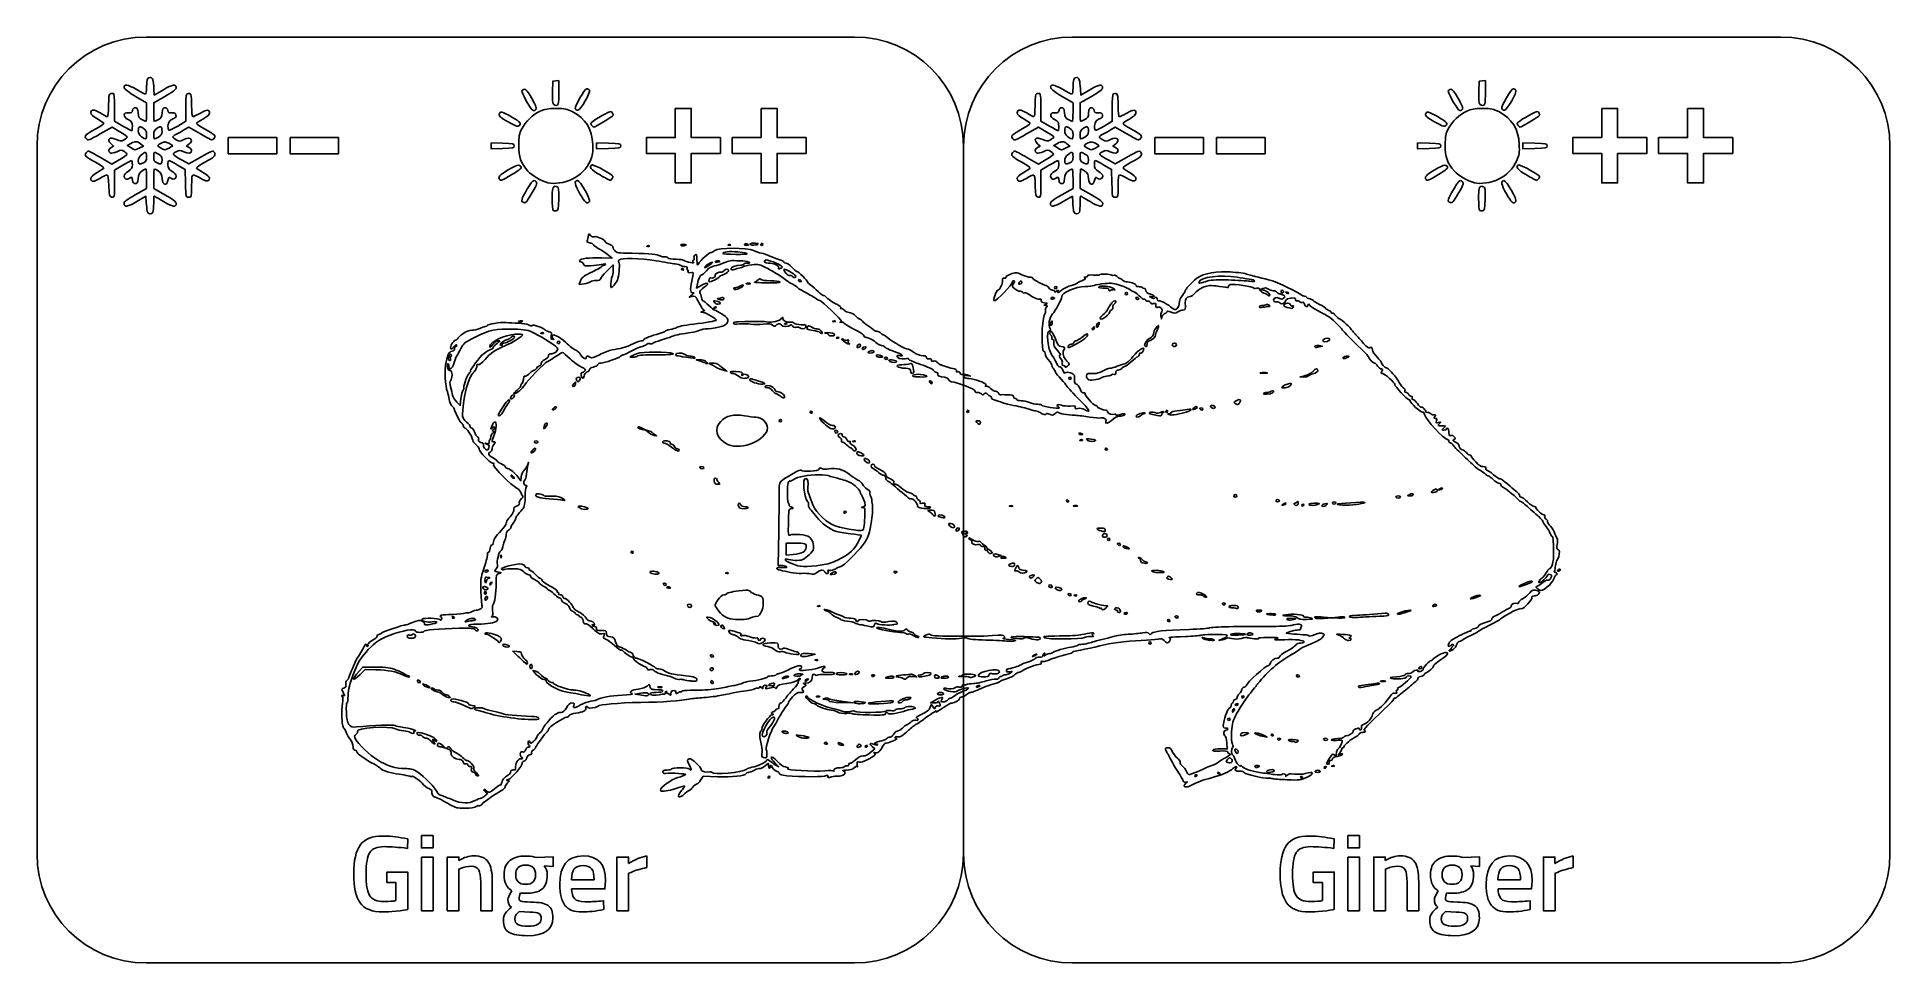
# Model space of a CAD drawing. Extents: x 156 to 440, y 350 to 491.
import ezdxf

# ---------------------------------------------------------------- set-up
doc = ezdxf.new("R2010")
doc.units = 0
doc.layers.add('Layer_1', color=7, linetype='CONTINUOUS')

msp = doc.modelspace()

# ---------------------------------------------------------------- linework, layer by layer
at = {"layer": 'Layer_1', "color": 7}
for points in [[(172.964497, 491.305096), (281.304513, 491.305096)], [(314.696806, 491.305096), (423.036822, 491.305096)], [(173.582589, 485.105131), (173.58262, 485.109156)], [(173.58262, 485.109156), (173.58262, 485.107654)], [(315.314901, 485.109156), (315.314901, 485.107654)], [(315.315383, 485.105131), (315.314901, 485.109156)], [(171.345804, 482.207329), (173.023053, 481.211263), (173.023053, 479.802076)], [(174.111401, 479.822882), (174.111401, 481.256957), (175.832597, 482.228164)], [(175.60408, 483.243307), (174.202226, 482.427411), (174.15534, 483.357572)], [(230.824312, 483.313436), (230.824312, 483.313238)], [(236.115332, 484.635997), (235.63779, 484.581855), (235.161714, 484.526296), (235.11191, 482.906183)], [(236.11534, 482.992724), (236.115332, 484.635997)], [(313.078082, 482.207329), (314.755342, 481.211263), (314.755342, 479.802076)], [(315.844072, 479.822882), (315.844072, 481.256957), (317.565269, 482.228164)], [(317.33674, 483.243307), (315.934894, 482.427411), (315.888123, 483.357572)], [(372.556602, 483.313436), (372.556602, 483.313238)], [(377.847609, 484.635997), (377.370085, 484.581855), (376.894006, 484.526296), (376.844117, 482.906183)], [(377.847439, 482.992724), (377.847609, 484.635997)], [(169.407831, 477.68091), (168.121701, 478.423587), (168.121701, 480.48463)], [(179.012769, 480.467367), (179.012769, 478.409244), (177.799878, 477.682696)], [(243.953725, 479.888759), (243.953708, 479.888532)], [(311.140346, 477.68091), (309.854239, 478.423587), (309.854239, 480.48463)], [(320.74543, 480.467367), (320.74543, 478.409244), (319.532542, 477.682696)], [(369.007398, 479.803465), (369.007285, 479.803493)], [(385.68583, 479.888759), (385.686, 479.888532)], [(165.921508, 476.472529), (167.737918, 477.509641), (168.925904, 476.816769)], [(175.138271, 477.555109), (175.138277, 477.554967)], [(178.839901, 477.126425), (179.484435, 477.513156), (181.258359, 476.473124)], [(307.653817, 476.472529), (309.47023, 477.509641), (310.65823, 476.816769)], [(316.870554, 477.555109), (316.870554, 477.554967)], [(320.572602, 477.126425), (321.217143, 477.513156), (322.991065, 476.473124)], [(156.268363, 366.268932), (156.268363, 474.608948)], [(167.595823, 474.965915), (167.97522, 474.611414), (167.595823, 474.407887)], [(170.594334, 474.382063), (170.069919, 474.727776), (170.629495, 475.016343)], [(171.429296, 475.283083), (171.429296, 475.28297)], [(172.101662, 474.960699), (172.541109, 474.622328), (171.974214, 474.329339)], [(174.262348, 473.637798), (174.262306, 473.63794)], [(175.835557, 475.238636), (175.835546, 475.239033)], [(179.526949, 474.412876), (179.134367, 474.623773), (179.554779, 474.940176)], [(225.717871, 475.093899), (225.717871, 474.648605), (225.717871, 474.203282), (227.493255, 474.251471)], [(227.493255, 475.043953), (225.717871, 475.093899)], [(241.834082, 475.093899), (241.834082, 474.648605), (241.834082, 474.203282), (243.69736, 474.253172)], [(243.69736, 475.04418), (241.834082, 475.093899)], [(298.000658, 474.608948), (298.000658, 366.268932)], [(298.000658, 366.268932), (298.000658, 474.608948)], [(309.328157, 474.965915), (309.707546, 474.611414), (309.328157, 474.407887)], [(312.326617, 474.382063), (311.802208, 474.727776), (312.361767, 475.016343)], [(313.161591, 475.283083), (313.161591, 475.28297)], [(313.83394, 474.960699), (314.273395, 474.622328), (313.706494, 474.329339)], [(315.994592, 473.637798), (315.994592, 473.63794)], [(317.567849, 475.238636), (317.56782, 475.239033)], [(321.259663, 474.412876), (320.867093, 474.623773), (321.287499, 474.940176)], [(367.450157, 475.093899), (367.450157, 474.648605), (367.450157, 474.203282), (369.225553, 474.251471)], [(369.225553, 475.043953), (367.450157, 475.093899)], [(383.566365, 475.093899), (383.566365, 474.648605), (383.566365, 474.203282), (385.429635, 474.253172)], [(385.429635, 475.04418), (383.566365, 475.093899)], [(439.732942, 474.608948), (439.732942, 366.268932)], [(168.836547, 472.516724), (167.729125, 471.857528), (165.980103, 472.85657)], [(168.121701, 468.842598), (168.121701, 470.934397), (169.378534, 471.669732)], [(177.741264, 471.716957), (178.920459, 471.032872), (178.971766, 468.90445)], [(181.198329, 472.861304), (179.482997, 471.872523), (178.476656, 472.43503)], [(310.568995, 472.516724), (309.461556, 471.857528), (307.712551, 472.85657)], [(309.854211, 468.842598), (309.854211, 470.934397), (311.111036, 471.669732)], [(319.473978, 471.716957), (320.653191, 471.032872), (320.704498, 468.90445)], [(322.931055, 472.861304), (321.215726, 471.872523), (320.20937, 472.43503)], [(173.021596, 469.63508), (173.021596, 468.138019), (171.297473, 467.168287)], [(175.836991, 467.157742), (174.111398, 468.130422), (174.111398, 469.631906)], [(232.30527, 469.334296), (232.30527, 469.334183)], [(235.544049, 468.462813), (235.542577, 468.462784)], [(314.754009, 469.63508), (314.754009, 468.138019), (313.029893, 467.168287)], [(317.569748, 467.157742), (315.844157, 468.130422), (315.844157, 469.631906)], [(374.037562, 469.334296), (374.037562, 469.334183)], [(377.27623, 468.462813), (377.274869, 468.462784)], [(380.665162, 469.328485), (380.665984, 469.328513)], [(171.511342, 466.120772), (172.930771, 466.944009), (172.97913, 465.999194)], [(313.243767, 466.120772), (314.663187, 466.944009), (314.71166, 465.999194)], [(173.118283, 464.644205), (173.118283, 464.642702)], [(314.850841, 464.644205), (314.850841, 464.642702)], [(249.720058, 459.239329), (249.720106, 459.24188)], [(255.227074, 459.354813), (255.226992, 459.355096)], [(262.141381, 459.419726), (262.141449, 459.421427)], [(264.75647, 459.4068), (264.756532, 459.407083)], [(265.938029, 459.46012), (265.938029, 459.460403)], [(242.659964, 457.50977), (244.227288, 457.471786), (243.470205, 458.07412)], [(244.423774, 455.610104), (244.423774, 456.423392), (243.433488, 455.445439)], [(259.052845, 456.612236), (259.053024, 456.613512)], [(260.053733, 456.926258), (260.053778, 456.926542)], [(263.462621, 458.412973), (263.462613, 458.410479)], [(268.937504, 456.870416), (268.937504, 456.871408)], [(239.959964, 453.538828), (239.205081, 453.416939), (239.404754, 453.990132)], [(257.285928, 453.543676), (257.158766, 452.86594), (257.883517, 453.273307)], [(261.347145, 454.973953), (261.347159, 454.974888)], [(267.895899, 453.673701), (267.895899, 453.673134)], [(271.744608, 455.211524), (271.744608, 455.211921)], [(272.849783, 454.186431), (272.84991, 454.186431)], [(341.696324, 454.257213), (341.696324, 454.257694)], [(256.511041, 451.584879), (256.036266, 451.475461), (256.486405, 451.85692)], [(261.212423, 451.07212), (261.21246, 451.073594)], [(263.742749, 452.855707), (263.742786, 452.855282)], [(265.037706, 453.49869), (265.03776, 453.500391)], [(311.451137, 451.413921), (311.451222, 451.414488)], [(321.12445, 452.625959), (321.124365, 452.624258)], [(343.783899, 452.791304), (343.364003, 452.588343), (343.831238, 452.57417)], [(346.712683, 452.5668), (346.712117, 452.566006)], [(347.493373, 452.274973), (347.493657, 452.27469)], [(258.19698, 449.154227), (257.83687, 449.171235), (258.19698, 449.324872)], [(259.960221, 449.788791), (259.960292, 449.785956)], [(260.469119, 450.403512), (260.469278, 450.404504)], [(321.026598, 450.399543), (321.02572, 450.399543)], [(328.417909, 448.557534), (328.28383, 448.152378), (328.202759, 448.567427)], [(344.679817, 450.045099), (344.679619, 450.045666)], [(348.343739, 449.794942), (348.342378, 449.793921)], [(229.130887, 445.543852), (229.130974, 445.543965)], [(230.295093, 447.641461), (230.295027, 447.641745)], [(233.405651, 446.029909), (233.405566, 446.027074)], [(270.675686, 447.470419), (270.675624, 447.467868)], [(273.831225, 446.846031), (273.831103, 446.849773)], [(276.306219, 445.905099), (276.306177, 445.903739)], [(277.82515, 445.543058), (277.825224, 445.543285)], [(278.170279, 447.715814), (278.17035, 447.718082)], [(278.710651, 445.195106), (278.710724, 445.197373)], [(311.405074, 447.163483), (311.405074, 447.162831)], [(318.622535, 447.087402), (318.623102, 447.087487)], [(327.607455, 446.409921), (327.60788, 446.409921)], [(219.375757, 442.638482), (219.375587, 442.637376)], [(235.944717, 444.724469), (235.944689, 444.724186)], [(251.051287, 442.667594), (251.051312, 442.667962)], [(256.217397, 442.211953), (256.217397, 442.212463)], [(280.580168, 444.297742), (280.579615, 444.297373)], [(282.042921, 443.822683), (282.044693, 443.825546)], [(282.887875, 443.579839), (282.887657, 443.579839)], [(284.018995, 442.96509), (284.018655, 442.965373)], [(285.264283, 442.305128), (285.264992, 442.305128)], [(316.326954, 444.978), (316.329591, 444.977688)], [(325.428293, 443.155039), (325.427613, 443.155493)], [(330.541172, 444.038428), (330.540917, 444.039676)], [(352.395751, 444.068532), (352.907461, 444.008721), (352.390961, 443.867839)], [(353.629219, 444.717978), (353.629219, 444.718772)], [(257.748012, 441.698202), (257.117828, 441.905698), (257.657995, 441.919871)], [(258.603296, 441.349597), (258.603276, 441.346365)], [(261.347244, 440.499798), (261.797369, 440.157175), (261.077074, 440.362403)], [(286.2108, 441.942265), (286.210233, 441.942265)], [(287.695446, 441.526791), (287.695446, 441.52594)], [(290.309102, 439.850353), (290.308422, 439.851798)], [(298.557213, 439.584661), (299.067619, 439.418551), (298.501115, 439.471559)], [(313.905855, 440.933698), (313.905912, 440.933896)], [(350.057197, 439.261937), (349.482643, 439.28178), (350.022841, 439.412457)], [(351.530844, 439.779203), (351.530844, 439.776567)], [(356.614923, 442.183663), (356.615291, 442.183663)], [(238.469482, 437.88549), (238.469794, 437.884328)], [(239.199129, 438.702038), (239.199231, 438.701953)], [(264.524474, 439.063342), (264.52446, 439.061216)], [(267.306968, 438.161499), (267.306968, 438.162038)], [(291.295446, 439.268882), (291.296608, 439.267465)], [(292.944671, 438.345411), (292.945323, 438.343965)], [(345.297288, 436.848633), (345.296211, 436.846082)], [(347.9076, 437.84246), (347.9076, 437.841609)], [(220.476762, 435.428702), (220.998246, 434.907184), (221.121411, 435.995972)], [(270.54705, 436.102356), (270.54705, 436.102186)], [(274.673083, 433.749997), (274.673083, 433.75028)], [(298.609512, 433.83909), (298.609795, 433.83909)], [(328.531493, 433.841811), (328.53342, 433.841584)], [(332.05938, 433.901339), (332.060683, 433.902387)], [(333.356854, 434.326337), (333.355861, 434.326904)], [(340.194076, 435.239631), (340.19606, 435.23932)], [(234.065469, 431.57897), (234.065186, 431.579282)], [(248.863924, 431.422923), (249.374991, 431.138183), (248.834832, 431.254233)], [(249.764723, 430.807011), (249.374948, 431.180306), (249.82507, 431.04651)], [(325.641515, 433.66011), (325.642479, 433.661499)], [(267.243157, 430.121764), (267.243103, 430.123323)], [(278.664117, 430.706353), (278.663641, 430.706353)], [(281.231478, 429.350967), (281.231345, 429.352951)], [(315.980164, 429.532101), (315.979795, 429.534652)], [(316.009191, 430.420365), (316.008142, 430.420649)], [(318.072104, 429.433937), (318.072104, 429.435043)], [(319.865386, 428.080025), (319.865386, 428.079742)], [(231.273655, 425.736822), (231.469699, 426.186964), (231.369863, 425.736794)], [(254.37081, 427.898778), (254.371031, 427.898098)], [(281.484428, 427.969672), (281.485131, 427.969247)], [(282.321468, 427.178239), (282.321468, 427.178069)], [(283.443959, 426.096255), (283.444302, 426.097814)], [(229.023825, 424.121669), (229.02391, 424.121102)], [(229.659055, 424.181027), (230.289233, 423.387921), (230.347542, 423.977159)], [(260.391124, 422.857077), (260.391127, 422.856539)], [(236.636116, 420.418488), (236.636229, 420.416107)], [(347.132721, 419.728706), (347.135414, 419.728989)], [(348.95418, 419.615773), (348.953981, 419.616652)], [(352.168724, 419.725389), (352.168724, 419.725956)], [(353.498939, 419.651773), (353.500243, 419.65234)], [(358.500756, 419.81502), (358.500756, 419.815304)], [(366.751191, 421.189002), (366.749858, 421.188151)], [(369.965962, 421.602435), (369.964573, 421.602718)], [(371.080205, 422.069074), (371.082869, 422.069357)], [(240.397112, 419.020668), (240.397098, 419.020469)], [(265.023992, 419.208803), (265.024154, 419.210249)], [(279.896281, 418.44583), (279.896281, 418.445546)], [(282.643396, 419.272639), (282.642106, 419.276665)], [(283.937244, 417.270586), (283.936734, 417.275065)], [(292.780148, 419.204551), (292.781764, 419.203304)], [(293.607609, 417.995802), (293.608176, 417.994384)], [(294.704391, 417.747118), (294.704391, 417.746183)], [(305.285046, 419.463184), (305.283033, 419.463184)], [(315.097767, 419.470894), (315.097257, 419.472595)], [(349.932841, 419.526992), (349.932841, 419.526709)], [(270.133946, 410.42914), (269.643878, 410.431521), (269.736571, 415.608009)], [(296.390636, 416.190869), (296.391912, 416.193874)], [(297.165827, 415.733584), (297.168831, 415.736476)], [(298.449865, 414.849288), (298.449921, 414.849005)], [(319.055216, 415.702913), (319.055216, 415.703225)], [(319.916013, 414.870463), (319.919244, 414.87103)], [(227.196009, 411.660709), (227.195413, 411.660312)], [(247.304384, 412.324271), (247.304384, 412.323987)], [(272.13927, 413.854639), (270.893755, 413.854639), (270.893755, 412.932671), (270.893755, 412.010759), (271.952087, 412.087011)], [(273.669968, 413.745052), (273.669732, 413.744939)], [(302.127761, 412.232202), (302.126542, 412.232683)], [(303.246113, 412.098208), (303.752551, 411.927846), (303.329254, 411.792917)], [(304.1208, 411.518239), (304.12165, 411.517956)], [(323.192721, 412.959543), (323.193487, 412.95926)], [(389.064643, 411.775455), (389.054835, 411.784072)], [(224.845603, 409.641676), (224.845603, 409.642243)], [(224.889843, 408.605669), (224.890447, 408.604025)], [(250.777545, 409.088494), (250.777545, 409.088891)], [(261.78054, 409.184419), (261.78061, 409.186687)], [(278.242211, 409.109896), (278.242294, 409.109216)], [(287.651225, 409.269798), (287.650942, 409.269515)], [(305.373798, 410.252882), (305.373175, 410.252003)], [(307.333984, 409.272094), (307.33132, 409.272208)], [(308.611871, 408.62829), (308.610822, 408.628942)], [(325.621162, 410.759717), (325.622636, 410.756428)], [(328.380066, 409.32771), (328.380066, 409.327228)], [(329.634425, 408.274384), (329.634709, 408.274044)], [(389.245606, 409.653723), (389.245606, 409.653439)], [(224.661855, 407.189339), (224.661861, 407.189962)], [(224.897505, 406.472088), (224.897477, 406.472485)], [(224.976875, 405.662598), (224.976875, 405.66223)], [(225.697107, 407.821465), (225.697107, 407.822882)], [(252.872033, 406.963587), (252.87179, 406.963587)], [(309.731386, 407.682907), (309.731953, 407.680554)], [(311.325874, 407.039159), (311.326271, 407.038876)], [(312.845839, 406.561493), (312.845839, 406.561124)], [(315.080674, 405.765439), (315.080249, 405.767707)], [(335.13222, 405.57308), (335.13222, 405.57325)], [(376.942989, 405.706309), (376.941543, 405.706082)], [(384.945902, 407.870986), (384.941565, 407.870957)], [(385.909455, 405.96823), (385.908265, 405.968457)], [(256.310291, 404.042315), (256.310289, 404.04291)], [(267.087716, 403.366961), (267.087821, 403.366876)], [(275.828754, 404.142633), (275.82882, 404.145751)], [(316.444819, 405.266627), (316.444961, 405.265436)], [(319.661405, 403.807096), (319.659874, 403.799443)], [(321.743395, 403.231975), (321.742715, 403.232627)], [(337.880154, 404.410195), (337.879871, 404.409912)], [(339.742658, 403.843238), (339.742658, 403.842869)], [(343.329817, 403.335326), (343.32925, 403.335326)], [(362.327301, 402.662154), (362.327301, 402.664762)], [(365.483367, 403.174998), (365.483565, 403.173241)], [(370.35068, 404.262907), (370.350907, 404.263191)], [(222.861325, 402.326079), (222.861266, 402.32554)], [(260.278146, 401.251408), (260.277854, 401.250189)], [(261.393559, 400.713194), (261.393678, 400.71274)], [(287.342617, 401.356602), (287.342816, 401.355439)], [(329.417008, 401.819443), (329.413606, 401.819187)], [(330.676129, 402.332343), (330.675846, 402.332343)], [(339.933146, 399.993194), (339.933146, 399.990926)], [(341.581805, 400.061934), (341.580671, 400.062076)], [(347.965852, 400.287345), (347.388633, 400.044983), (348.511748, 399.926778)], [(348.279676, 402.081534), (348.279449, 402.081817)], [(350.450022, 402.163937), (350.450022, 402.164306)], [(353.084655, 402.514016), (354.344939, 402.405449), (353.201499, 402.323811)], [(355.41737, 402.355389), (354.346016, 402.383735), (355.246384, 402.515263)], [(355.41737, 402.355106), (355.41737, 402.355389)], [(214.05407, 399.389783), (214.054209, 399.390463)], [(227.158064, 398.757713), (227.158081, 398.756154)], [(228.493879, 397.985726), (228.49386, 397.985159)], [(229.570257, 396.790894), (229.03134, 397.296454), (229.689998, 397.248831)], [(267.22012, 398.561046), (267.219859, 398.562548)], [(274.313418, 396.92829), (275.303716, 396.836731), (274.343882, 396.591987)], [(291.134551, 399.403559), (291.13475, 399.405572)], [(305.822126, 398.863984), (305.823288, 398.862227)], [(309.379408, 399.055408), (309.379408, 399.055975)], [(317.399896, 399.528879), (317.403468, 399.529843)], [(335.645348, 398.958491), (335.646, 398.956422)], [(337.605534, 399.033241), (337.065392, 398.922406), (337.636743, 399.180076)], [(352.864035, 399.340091), (352.858535, 399.342813)], [(356.957121, 398.91138), (356.95817, 398.910387)], [(205.535877, 394.229707), (206.083375, 394.859849), (208.115498, 394.84851)], [(208.121414, 394.453729), (206.479879, 394.497666), (205.692548, 393.733502)], [(230.694361, 395.728668), (230.694369, 395.725153)], [(259.560442, 394.327191), (259.560519, 394.325887)], [(271.962105, 396.821254), (271.962105, 396.823918)], [(275.468647, 395.860762), (275.46872, 395.863313)], [(371.639622, 396.457143), (371.637865, 396.447676)], [(213.116805, 393.328942), (213.11676, 393.328687)], [(214.73392, 392.428006), (214.733665, 392.428431)], [(216.256575, 391.707723), (216.256575, 391.708261)], [(251.535475, 391.741228), (251.535526, 391.742929)], [(256.352477, 392.730151), (256.35261, 392.734035)], [(268.864078, 392.426617), (268.863973, 392.425625)], [(270.400385, 393.275424), (270.400357, 393.275707)], [(274.041507, 393.033402), (274.041507, 393.033657)], [(280.796811, 393.71675), (280.796233, 393.71675)], [(281.770948, 393.796658), (281.771603, 393.797537)], [(284.23182, 393.426057), (284.231537, 393.425773)], [(287.3556, 393.282709), (287.356507, 393.282142)], [(290.262926, 393.399496), (290.263068, 393.400063)], [(292.72422, 393.621562), (292.72422, 393.619011)], [(293.939943, 393.146476), (293.94, 393.147071)], [(299.502567, 393.347849), (299.502567, 393.349833)], [(300.019833, 391.918904), (300.02023, 391.918904)], [(303.077537, 393.849836), (303.077537, 393.847398)], [(361.592929, 392.235931), (361.593241, 392.236016)], [(219.141799, 390.222397), (219.141652, 390.220696)], [(223.111043, 388.666035), (223.110924, 388.665184)], [(248.626899, 390.858009), (247.753006, 390.731301), (248.473236, 390.598356)], [(249.662217, 390.88423), (249.662208, 390.886356)], [(275.754093, 390.295843), (275.753871, 390.295843)], [(279.310686, 389.623209), (281.066414, 389.38765), (279.27752, 389.433515)], [(282.708989, 389.310151), (282.708989, 389.3076)], [(287.105528, 389.460557), (287.105357, 389.459452)], [(289.706627, 389.963962), (289.709036, 389.967676)], [(290.372882, 388.468176), (290.371918, 388.465739)], [(293.538699, 389.365824), (292.953572, 389.366419), (293.506016, 389.703373)], [(339.31355, 388.468176), (339.31355, 388.467609)], [(340.753918, 390.44795), (340.753918, 390.448233)], [(232.779966, 386.835024), (232.779991, 386.832019)], [(217.199319, 383.572687), (217.199143, 383.56988)], [(218.332814, 382.859631), (218.765492, 382.473383), (218.315469, 382.586939)], [(273.860413, 383.97702), (273.860413, 383.978154)], [(276.914443, 383.065285), (276.914358, 383.065002)], [(279.412696, 382.890699), (279.412594, 382.89155)], [(283.829754, 381.814129), (284.425965, 382.356227), (284.009868, 382.693606)], [(337.313962, 382.343754), (338.351726, 382.343754), (338.295317, 383.281483)], [(341.231981, 384.536693), (341.232066, 384.538592)], [(343.989609, 384.382176), (344.439723, 384.127625), (343.952447, 384.228454)], [(345.251707, 384.326164), (345.251707, 384.326447)], [(346.34486, 383.704157), (346.344576, 383.703874)], [(348.942416, 383.361109), (348.942643, 383.361024)], [(269.188189, 379.922542), (269.728342, 379.59463), (269.143172, 380.212413)], [(282.132241, 382.636488), (282.132992, 382.634759)], [(283.13718, 382.614803), (283.13718, 382.615087)], [(338.896602, 380.878044), (338.897764, 380.876825)], [(339.869424, 381.624265), (339.86795, 381.625569)], [(223.671898, 378.208205), (223.672028, 378.209991)], [(260.354974, 378.067776), (258.183771, 378.158769), (257.766012, 377.549121)], [(333.551906, 378.384945), (333.551906, 378.384661)], [(336.878731, 378.711383), (336.878135, 378.709965)], [(343.035865, 379.55829), (343.036517, 379.560557)], [(345.324898, 378.854476), (345.325975, 378.853625)], [(354.510425, 379.656652), (354.509972, 379.65892)], [(209.154886, 369.002523), (209.154878, 369.002693)], [(212.919525, 367.111502), (212.985459, 368.558759), (212.409774, 368.674413)], [(350.887011, 369.002523), (350.887153, 369.002693)], [(354.651817, 367.111502), (354.717581, 368.558759), (354.141921, 368.674413)], [(220.795997, 365.270287), (220.795997, 365.780041), (219.020604, 365.780041), (219.020604, 357.559342), (220.812106, 357.559342), (220.812106, 363.93874), (221.059655, 364.036819)], [(231.005948, 365.945244), (231.005957, 365.944677)], [(233.868257, 364.433102), (235.232025, 364.351181), (235.232025, 365.796992), (232.683202, 365.732646), (232.437098, 365.781118)], [(246.758882, 364.794208), (246.758882, 365.780041), (244.982027, 365.780041), (244.982027, 357.559342), (246.775, 357.559342), (246.775, 363.297118), (247.136814, 363.445087)], [(249.553809, 364.168715), (249.553809, 365.961685)], [(362.528277, 365.270287), (362.528277, 365.780041), (360.752882, 365.780041), (360.752882, 357.559342), (362.544378, 357.559342), (362.544378, 363.93874), (362.791843, 364.036819)], [(364.797213, 365.961628), (364.797326, 365.961685)], [(372.738161, 365.945244), (372.738246, 365.944677)], [(375.600416, 364.433102), (376.964192, 364.351181), (376.964192, 365.796992), (374.415364, 365.732646), (374.169317, 365.781118)], [(381.535965, 365.961657), (381.536079, 365.961685)], [(388.491165, 364.794208), (388.491165, 365.780041), (386.714296, 365.780041), (386.714296, 357.559342), (388.507294, 357.559342), (388.507294, 363.297118), (388.869109, 363.445087)], [(391.286098, 364.168715), (391.286098, 365.961685)], [(212.985451, 357.756973), (212.985451, 363.478649), (209.780371, 363.478649), (209.780371, 361.867323), (211.177831, 361.867323), (211.177831, 359.12075)], [(354.717723, 357.756973), (354.717723, 363.478649), (351.512646, 363.478649), (351.512646, 361.867323), (352.910126, 361.867323), (352.910126, 359.12075)], [(224.134362, 361.915739), (224.134362, 357.559285), (225.909754, 357.559285), (225.909754, 361.965543)], [(228.90244, 360.618491), (228.7545, 360.371027)], [(241.497167, 362.295836), (238.026954, 362.295836)], [(238.044498, 360.913805), (243.140695, 360.913805), (243.256405, 362.195546)], [(365.866554, 361.915739), (365.866554, 357.559285), (367.64195, 357.559285), (367.64195, 361.965543)], [(370.634712, 360.618491), (370.486743, 360.371027)], [(383.229439, 362.295836), (379.759238, 362.295836)], [(379.776728, 360.913805), (384.872939, 360.913805), (384.988592, 362.195546)], [(230.020118, 357.444255), (231.631441, 357.346176)], [(242.976662, 357.757087), (242.944404, 359.088633), (242.482975, 359.038743)], [(371.752413, 357.444255), (373.363739, 357.346176)], [(384.708954, 357.757087), (384.676639, 359.088633), (384.215216, 359.038743)], [(281.304513, 349.572813), (172.964497, 349.572813)], [(423.036822, 349.572813), (314.696806, 349.572813)]]:
    msp.add_lwpolyline(points, dxfattribs=at)
for points in [[(172.964497, 491.305096)], [(314.696806, 491.305096)], [(240.354587, 483.399723)], [(382.086879, 483.399723)], [(227.275021, 479.803465)], [(235.681733, 480.364583)], [(253.907325, 480.367417), (253.907325, 475.915776), (249.482027, 475.915776), (249.482027, 473.479739), (253.907325, 473.479739), (253.907325, 468.978265), (256.344826, 468.978265), (256.344826, 473.479739), (260.819918, 473.479739), (260.819918, 475.915776), (256.344826, 475.915776), (256.344826, 480.367417)], [(267.042577, 480.367417), (267.042577, 475.915776), (262.617284, 475.915776), (262.617284, 473.479739), (267.042577, 473.479739), (267.042577, 468.978265), (269.480078, 468.978265), (269.480078, 473.479739), (273.95517, 473.479739), (273.95517, 475.915776), (269.480078, 475.915776), (269.480078, 480.367417)], [(377.414022, 480.364583)], [(395.639603, 480.367417), (395.639603, 475.915776), (391.214296, 475.915776), (391.214296, 473.479739), (395.639603, 473.479739), (395.639603, 468.978265), (398.077115, 468.978265), (398.077115, 473.479739), (402.552198, 473.479739), (402.552198, 475.915776), (398.077115, 475.915776), (398.077115, 480.367417)], [(408.774869, 480.367417), (408.774869, 475.915776), (404.349562, 475.915776), (404.349562, 473.479739), (408.774869, 473.479739), (408.774869, 468.978265), (411.212353, 468.978265), (411.212353, 473.479739), (415.687465, 473.479739), (415.687465, 475.915776), (411.212353, 475.915776), (411.212353, 480.367417)], [(172.002059, 477.55355)], [(313.734416, 477.55355)], [(172.831161, 473.640775)], [(185.528418, 475.904069), (185.528418, 473.441669), (192.963963, 473.441669), (192.963963, 475.904069)], [(194.972267, 475.904069), (194.972267, 473.441669), (202.407812, 473.441669), (202.407812, 475.904069)], [(314.563436, 473.640775)], [(327.260693, 475.904069), (327.260693, 473.441669), (334.696252, 473.441669), (334.696252, 475.904069)], [(336.704542, 475.904069), (336.704542, 473.441669), (344.140101, 473.441669), (344.140101, 475.904069)], [(229.916109, 471.672085)], [(241.239308, 471.723477)], [(371.648381, 471.672085)], [(382.971713, 471.723477)], [(238.93374, 469.328485)], [(267.097742, 459.408246)], [(255.046793, 455.626205)], [(306.833131, 454.006517)], [(312.125244, 452.744476)], [(322.923798, 451.8468)], [(324.644542, 451.126658)], [(317.884479, 446.535354)], [(343.900857, 439.83411)], [(314.283317, 439.24218)], [(228.133176, 434.902422)], [(229.057387, 436.024828)], [(235.510869, 434.380649)], [(329.033991, 433.841584)], [(334.457065, 434.201046)], [(336.230901, 434.458261)], [(269.989421, 432.400252)], [(278.330545, 431.434233)], [(300.443726, 432.03858)], [(232.629925, 429.159203)], [(250.664947, 430.325093)], [(232.179806, 427.760447)], [(258.028744, 425.197247)], [(313.925754, 420.154951)], [(339.577965, 420.877049)], [(346.061962, 420.156964)], [(354.706129, 419.796539)], [(364.518, 420.696794)], [(320.22411, 414.215717)], [(321.854683, 413.495603)], [(252.356706, 407.37206)], [(314.295562, 405.750699)], [(219.935404, 402.601351)], [(322.833373, 402.987373)], [(345.071707, 402.840992)], [(326.522806, 398.371181)], [(231.819695, 394.589083)], [(259.559345, 396.388857)], [(308.884365, 396.568006)], [(367.838306, 394.58914)], [(259.547479, 392.337609)], [(272.220202, 393.723893)], [(279.3902, 393.691011)], [(295.064419, 393.149877)], [(349.223272, 393.329055)], [(362.178482, 392.650271)], [(240.802024, 390.454894)], [(294.48017, 390.626447)], [(339.763691, 389.252976)], [(268.925031, 387.206901)], [(338.59338, 387.027241)], [(270.944785, 384.689083)], [(353.455767, 383.60588)], [(268.178258, 377.844236)], [(349.756583, 378.114265)], [(352.185732, 378.744633)], [(353.35766, 379.37452)], [(215.058203, 369.06874), (215.058203, 367.177606), (216.849708, 367.177606), (216.849708, 369.06874)], [(356.790501, 369.06874), (356.790501, 367.177606), (358.581997, 367.177606), (358.581997, 369.06874)], [(215.058203, 365.780551), (215.058203, 357.559852), (216.849708, 357.559852), (216.849708, 365.780863)], [(223.065028, 365.961628)], [(239.803773, 365.961657)], [(356.790501, 365.780551), (356.790501, 357.559852), (358.581997, 357.559852), (358.581997, 365.780863)], [(231.005957, 364.54714)], [(239.803809, 364.481376)], [(372.738246, 364.54714)], [(381.536079, 364.481376)], [(230.020104, 357.44417)], [(371.752441, 357.44417)]]:
    msp.add_lwpolyline(points, close=True, dxfattribs=at)
for points in [[(156.268363, 474.608948), (156.268363, 483.858624), (163.714839, 491.305096), (172.964497, 491.305096)], [(281.304513, 491.305096), (290.554157, 491.305096), (298.000658, 483.858624), (298.000658, 474.608948)], [(298.000658, 474.608948), (298.000658, 483.858624), (305.447131, 491.305096), (314.696806, 491.305096)], [(423.036822, 491.305096), (432.286469, 491.305096), (439.732942, 483.858624), (439.732942, 474.608948)], [(173.58262, 485.107654), (173.145475, 485.107654), (173.023044, 484.765285), (173.023044, 483.550526)], [(174.15534, 483.357572), (174.085892, 484.744195), (173.966355, 485.105131), (173.582589, 485.105131)], [(315.314901, 485.107654), (314.87777, 485.107654), (314.755342, 484.765285), (314.755342, 483.550526)], [(315.888123, 483.357572), (315.818674, 484.744195), (315.699052, 485.105131), (315.315383, 485.105131)], [(167.50353, 482.638224), (167.267999, 482.546948), (167.214951, 482.2128), (167.214951, 480.821811)], [(167.957631, 482.646728), (167.866356, 482.702287), (167.662267, 482.699452), (167.50353, 482.638224)], [(168.121701, 480.48463), (168.121701, 481.618261), (168.048879, 482.59063), (167.957631, 482.646728)], [(171.417589, 483.313209), (170.118077, 484.065666), (169.491229, 484.137269), (169.608506, 483.519855)], [(169.608506, 483.519855), (169.642267, 483.343257), (170.41756, 482.758186), (171.345804, 482.207329)], [(172.866317, 482.566139), (172.779009, 482.566139), (172.127364, 482.902469), (171.417589, 483.313209)], [(173.023044, 483.550526), (173.023044, 483.009619), (172.951639, 482.566139), (172.866317, 482.566139)], [(177.556714, 483.523087), (177.564084, 484.140387), (177.007564, 484.060422), (175.60408, 483.243307)], [(175.832597, 482.228164), (176.989232, 482.881181), (177.554132, 483.305613), (177.556714, 483.523087)], [(179.238351, 482.60897), (179.075642, 482.549443), (179.012769, 481.948243), (179.012769, 480.467367)], [(179.919499, 480.824787), (179.919499, 482.535638), (179.809826, 482.819443), (179.238351, 482.60897)], [(230.434665, 483.039411), (230.390189, 482.808104), (231.458919, 480.830428), (231.99033, 480.160998)], [(230.824312, 483.313238), (230.63921, 483.313238), (230.46366, 483.189931), (230.434665, 483.039411)], [(231.899505, 482.01412), (231.378001, 482.93212), (231.062085, 483.313436), (230.824312, 483.313436)], [(232.643648, 480.429156), (232.640529, 480.585628), (232.30563, 481.29925), (231.899505, 482.01412)], [(235.11191, 482.906183), (235.079595, 481.86034), (235.13402, 481.199414), (235.262798, 481.042913)], [(236.009863, 481.075228), (236.06769, 481.226031), (236.11534, 482.088699), (236.11534, 482.992724)], [(240.354587, 483.399694), (240.055756, 483.399694), (238.490079, 480.665197), (238.609959, 480.352819)], [(239.01279, 480.108189), (239.444731, 480.110457), (241.015921, 482.873471), (240.760352, 483.181455)], [(240.760352, 483.181455), (240.660289, 483.301928), (240.477483, 483.399723), (240.354587, 483.399723)], [(309.236003, 482.638224), (309.000444, 482.546948), (308.947436, 482.2128), (308.947436, 480.821811)], [(309.690113, 482.646728), (309.598838, 482.702287), (309.394743, 482.699452), (309.236003, 482.638224)], [(309.854239, 480.48463), (309.854239, 481.618261), (309.781389, 482.59063), (309.690113, 482.646728)], [(313.149855, 483.313209), (311.85034, 484.065666), (311.223515, 484.137269), (311.340784, 483.519855)], [(311.340784, 483.519855), (311.374517, 483.343257), (312.149849, 482.758186), (313.078082, 482.207329)], [(314.598586, 482.566139), (314.511279, 482.566139), (313.85965, 482.902469), (313.149855, 483.313209)], [(314.755342, 483.550526), (314.755342, 483.009619), (314.683909, 482.566139), (314.598586, 482.566139)], [(319.289386, 483.523087), (319.29789, 484.140387), (318.74023, 484.060422), (317.33674, 483.243307)], [(317.565269, 482.228164), (318.72189, 482.881181), (319.286806, 483.305613), (319.289386, 483.523087)], [(320.971068, 482.60897), (320.808359, 482.549443), (320.74543, 481.948243), (320.74543, 480.467367)], [(321.652233, 480.824787), (321.652233, 482.535638), (321.542532, 482.819443), (320.971068, 482.60897)], [(372.166951, 483.039411), (372.122447, 482.808104), (373.191194, 480.830428), (373.722605, 480.160998)], [(372.556602, 483.313238), (372.371499, 483.313238), (372.19595, 483.189931), (372.166951, 483.039411)], [(373.631783, 482.01412), (373.110293, 482.93212), (372.794372, 483.313436), (372.556602, 483.313436)], [(374.375934, 480.429156), (374.373099, 480.585628), (374.037902, 481.29925), (373.631783, 482.01412)], [(376.844117, 482.906183), (376.811802, 481.86034), (376.866794, 481.199414), (376.99492, 481.042913)], [(377.741991, 481.075228), (377.799817, 481.226031), (377.847439, 482.088699), (377.847439, 482.992724)], [(382.086879, 483.399694), (381.78805, 483.399694), (380.222362, 480.665197), (380.342239, 480.352819)], [(380.745071, 480.108189), (381.177014, 480.110457), (382.748202, 482.873471), (382.49263, 483.181455)], [(382.49263, 483.181455), (382.392567, 483.301928), (382.209732, 483.399723), (382.086879, 483.399723)], [(165.943485, 479.67925), (164.982892, 480.270359), (164.491821, 480.272683), (164.491821, 479.68492)], [(164.491821, 479.68492), (164.491821, 479.44851), (164.818573, 479.148803), (165.490843, 478.769414)], [(167.036255, 479.116743), (166.937043, 479.116743), (166.4463, 479.369877), (165.943485, 479.67925)], [(167.214951, 480.821811), (167.214951, 479.823534), (167.141392, 479.116743), (167.036255, 479.116743)], [(169.612897, 479.3904), (169.575168, 479.133014), (169.748223, 478.924809), (170.203229, 478.679953)], [(170.242778, 479.708277), (169.785405, 479.743994), (169.65417, 479.677663), (169.612897, 479.3904)], [(170.878521, 480.071537), (170.830899, 479.735405), (170.719413, 479.671767), (170.242778, 479.708277)], [(171.298928, 480.478762), (171.061016, 480.478762), (170.916616, 480.338164), (170.878521, 480.071537)], [(171.717877, 479.706803), (171.672211, 480.339383), (171.596582, 480.478762), (171.298928, 480.478762)], [(172.299421, 478.663824), (171.863872, 478.888894), (171.764116, 479.066088), (171.717877, 479.706803)], [(173.023053, 479.802076), (173.023053, 479.0268), (172.977018, 478.391414), (172.923443, 478.391414)], [(174.21101, 478.388806), (174.155423, 478.388806), (174.111401, 479.03434), (174.111401, 479.822882)], [(175.416574, 479.704167), (175.370907, 479.06365), (175.272233, 478.8864), (174.836494, 478.661216)], [(175.835517, 480.476154), (175.538075, 480.476154), (175.462415, 480.337257), (175.416574, 479.704167)], [(176.255929, 480.068929), (176.2182, 480.335953), (176.073831, 480.476154), (175.835517, 480.476154)], [(176.891675, 479.705641), (176.415245, 479.669924), (176.30375, 479.733987), (176.255929, 480.068929)], [(177.524478, 479.358454), (177.478869, 479.67874), (177.362138, 479.741754), (176.891675, 479.705641)], [(177.208078, 478.847225), (177.460872, 478.926595), (177.562383, 479.091855), (177.524478, 479.358454)], [(180.104063, 479.115298), (179.992945, 479.115298), (179.919499, 479.789376), (179.919499, 480.824787)], [(181.277402, 479.674885), (180.732915, 479.367524), (180.20526, 479.115298), (180.104063, 479.115298)], [(182.642632, 479.663546), (182.642632, 480.248901), (182.299306, 480.251991), (181.277402, 479.674885)], [(181.64361, 478.752406), (182.293464, 479.124283), (182.642632, 479.442898), (182.642632, 479.663546)], [(226.965937, 479.489981), (226.924835, 479.203087), (227.197386, 478.971609), (228.341424, 478.325452)], [(227.222274, 479.801991), (227.064385, 479.787817), (226.993122, 479.680668), (226.965937, 479.489981)], [(227.274999, 479.803493), (227.256574, 479.80406), (227.238687, 479.803521), (227.222274, 479.801991)], [(228.924437, 479.054948), (228.047122, 479.556907), (227.550382, 479.795329), (227.275021, 479.803465)], [(233.255957, 479.967619), (232.164564, 479.467134), (231.021714, 478.368425), (230.427337, 477.247408)], [(231.99033, 480.160998), (232.207464, 479.887455), (232.650848, 480.069156), (232.643648, 480.429156)], [(235.681733, 480.364583), (234.42213, 480.365178), (233.955743, 480.288614), (233.255957, 479.967619)], [(235.262798, 481.042913), (235.530388, 480.720614), (235.879733, 480.736035), (236.009863, 481.075228)], [(238.157325, 479.882665), (237.353814, 480.30463), (237.050274, 480.363987), (235.681733, 480.364583)], [(241.286227, 474.874356), (241.190133, 477.244431), (240.21807, 478.800482), (238.157325, 479.882665)], [(238.609959, 480.352819), (238.661861, 480.21789), (238.843023, 480.107339), (239.01279, 480.108189)], [(243.895144, 479.880028), (243.351567, 479.738013), (240.978674, 478.297559), (240.972778, 478.106107)], [(241.438595, 477.508394), (241.56502, 477.508394), (244.279301, 479.132787), (244.353626, 479.253005)], [(243.953708, 479.888532), (243.933866, 479.88703), (243.914647, 479.885698), (243.895144, 479.880028)], [(244.353626, 479.253005), (244.512933, 479.510391), (244.244322, 479.907184), (243.953725, 479.888759)], [(307.675814, 479.67925), (306.715209, 480.270359), (306.224135, 480.272683), (306.224135, 479.68492)], [(306.224135, 479.68492), (306.224135, 479.44851), (306.550885, 479.148803), (307.223178, 478.769414)], [(308.76857, 479.116743), (308.669357, 479.116743), (308.178624, 479.369877), (307.675814, 479.67925)], [(308.947436, 480.821811), (308.947436, 479.823534), (308.873735, 479.116743), (308.76857, 479.116743)], [(311.345291, 479.3904), (311.307591, 479.133014), (311.480504, 478.924809), (311.935635, 478.679953)], [(311.975178, 479.708277), (311.517808, 479.743994), (311.386564, 479.677663), (311.345291, 479.3904)], [(312.610904, 480.071537), (312.563282, 479.735405), (312.45188, 479.671767), (311.975178, 479.708277)], [(313.03131, 480.478762), (312.793483, 480.478762), (312.649002, 480.338164), (312.610904, 480.071537)], [(313.450271, 479.706803), (313.404633, 480.339383), (313.328948, 480.478762), (313.03131, 480.478762)], [(314.031798, 478.663824), (313.596255, 478.888894), (313.496504, 479.066088), (313.450271, 479.706803)], [(314.755342, 479.802076), (314.755342, 479.0268), (314.70942, 478.391414), (314.655846, 478.391414)], [(315.943569, 478.388806), (315.888009, 478.388806), (315.844072, 479.03434), (315.844072, 479.822882)], [(317.149143, 479.704167), (317.103506, 479.06365), (317.00486, 478.8864), (316.569061, 478.661216)], [(317.568076, 480.476154), (317.270636, 480.476154), (317.19498, 480.337257), (317.149143, 479.704167)], [(317.988482, 480.068929), (317.950781, 480.335953), (317.806498, 480.476154), (317.568076, 480.476154)], [(318.624236, 479.705641), (318.147789, 479.669924), (318.036302, 479.733987), (317.988482, 480.068929)], [(319.257043, 479.358454), (319.211405, 479.67874), (319.094617, 479.741754), (318.624236, 479.705641)], [(318.940639, 478.847225), (319.19349, 478.926595), (319.294942, 479.091855), (319.257043, 479.358454)], [(321.836769, 479.115298), (321.72565, 479.115298), (321.652233, 479.789376), (321.652233, 480.824787)], [(323.010113, 479.674885), (322.465635, 479.367524), (321.937965, 479.115298), (321.836769, 479.115298)], [(324.375335, 479.663546), (324.375335, 480.248901), (324.032003, 480.251991), (323.010113, 479.674885)], [(323.376321, 478.752406), (324.026164, 479.124283), (324.375335, 479.442898), (324.375335, 479.663546)], [(368.698309, 479.489981), (368.657206, 479.203087), (368.929616, 478.971609), (370.073792, 478.325452)], [(368.954561, 479.801991), (368.796671, 479.787817), (368.725521, 479.680668), (368.698309, 479.489981)], [(369.007285, 479.803493), (368.990277, 479.80406), (368.971002, 479.803521), (368.954561, 479.801991)], [(370.656822, 479.054948), (369.779499, 479.556907), (369.282756, 479.795329), (369.007398, 479.803465)], [(374.988246, 479.967619), (373.89685, 479.467134), (372.754006, 478.368425), (372.159609, 477.247408)], [(373.722605, 480.160998), (373.939739, 479.887455), (374.383134, 480.069156), (374.375934, 480.429156)], [(377.414022, 480.364583), (376.154419, 480.365178), (375.688035, 480.288614), (374.988246, 479.967619)], [(376.99492, 481.042913), (377.26251, 480.720614), (377.61188, 480.736035), (377.741991, 481.075228)], [(379.889603, 479.882665), (379.086094, 480.30463), (378.782561, 480.363987), (377.414022, 480.364583)], [(383.018513, 474.874356), (382.922419, 477.244431), (381.950362, 478.800482), (379.889603, 479.882665)], [(380.342239, 480.352819), (380.394113, 480.21789), (380.575247, 480.107339), (380.745071, 480.108189)], [(385.627323, 479.880028), (385.083751, 479.738013), (382.710869, 478.297559), (382.704973, 478.106107)], [(383.170706, 477.508394), (383.297131, 477.508394), (386.011417, 479.132787), (386.085742, 479.253005)], [(385.686, 479.888532), (385.666157, 479.88703), (385.646882, 479.885698), (385.627323, 479.880028)], [(386.085742, 479.253005), (386.245049, 479.510391), (385.976324, 479.907184), (385.68583, 479.888759)], [(165.238897, 477.247436), (163.680043, 476.40549), (163.416223, 476.122819), (163.815066, 475.723984)], [(163.815066, 475.723984), (164.080162, 475.458945), (164.257934, 475.522157), (165.921508, 476.472529)], [(166.488403, 478.064806), (166.488403, 477.98742), (165.926251, 477.61869), (165.238897, 477.247436)], [(165.490843, 478.769414), (166.039897, 478.459446), (166.488403, 478.142787), (166.488403, 478.064806)], [(168.925904, 476.816769), (169.578533, 476.434998), (170.113371, 476.062809), (170.115358, 475.990583)], [(170.770139, 476.939707), (170.728441, 476.939707), (170.115426, 477.272948), (169.407831, 477.68091)], [(170.203229, 478.679953), (170.766961, 478.376334), (170.844826, 478.249313), (170.844831, 477.636973)], [(170.844831, 477.636973), (170.844831, 477.253417), (170.811751, 476.939707), (170.770139, 476.939707)], [(171.751561, 476.925137), (171.751561, 477.358696), (171.81157, 477.554145), (172.002059, 477.55355)], [(172.251077, 476.053569), (171.917912, 476.302167), (171.751561, 476.591981), (171.751561, 476.925137)], [(172.002047, 477.553465), (172.117134, 477.553181), (172.278, 477.482598), (172.503026, 477.349937)], [(173.023044, 476.356791), (173.023044, 475.571197), (172.941208, 475.539024), (172.251077, 476.053569)], [(172.923443, 478.391414), (172.867856, 478.391414), (172.588133, 478.515288), (172.299421, 478.663824)], [(172.503026, 477.349937), (172.928656, 477.098504), (173.023044, 476.919921), (173.023044, 476.356791)], [(174.111415, 476.356734), (174.111415, 476.920063), (174.20561, 477.098476), (174.631436, 477.34988)], [(174.855557, 475.981739), (174.139435, 475.558668), (174.111415, 475.571934), (174.111415, 476.356734)], [(174.836494, 478.661216), (174.547783, 478.512397), (174.265968, 478.388806), (174.21101, 478.388806)], [(174.631436, 477.34988), (174.861014, 477.484809), (175.024182, 477.558227), (175.138271, 477.555109)], [(175.382906, 476.857701), (175.382906, 476.425531), (175.257785, 476.219452), (174.855557, 475.981739)], [(175.138277, 477.554967), (175.328765, 477.549298), (175.382906, 477.334431), (175.382906, 476.857701)], [(176.437579, 477.048416), (176.187365, 477.203187), (176.27385, 478.164954), (176.563551, 478.454655)], [(177.799878, 477.682696), (177.132767, 477.283266), (176.519327, 476.998016), (176.437579, 477.048416)], [(176.563551, 478.454655), (176.714354, 478.605458), (177.003298, 478.782142), (177.208078, 478.847225)], [(177.559659, 475.576639), (176.868136, 475.934202), (176.875248, 476.074063), (177.605042, 476.442369)], [(177.605042, 476.442369), (177.929467, 476.607061), (178.485307, 476.91411), (178.839901, 477.126425)], [(180.64605, 478.059534), (180.645375, 478.126998), (181.094559, 478.438299), (181.64361, 478.752406)], [(181.892633, 477.258265), (181.208055, 477.631134), (180.646846, 477.992069), (180.64605, 478.059534)], [(181.258359, 476.473124), (182.879317, 475.524028), (183.057443, 475.459597), (183.320858, 475.723134)], [(183.320858, 475.723134), (183.718508, 476.120778), (183.449891, 476.410791), (181.892633, 477.258265)], [(228.341424, 478.325452), (229.415783, 477.718639), (229.824196, 477.566787), (229.995232, 477.708746)], [(229.995232, 477.708746), (230.421563, 478.062567), (230.22345, 478.311704), (228.924437, 479.054948)], [(230.427337, 477.247408), (230.024169, 476.486986), (229.967872, 476.180022), (229.965917, 474.735203)], [(240.972778, 478.106107), (240.96966, 478.006044), (241.060397, 477.830863), (241.174916, 477.716457)], [(241.174916, 477.716457), (241.289152, 477.601937), (241.407697, 477.508394), (241.438595, 477.508394)], [(306.971206, 477.247436), (305.412378, 476.40549), (305.148557, 476.122819), (305.547392, 475.723984)], [(305.547392, 475.723984), (305.812431, 475.458945), (305.990249, 475.522157), (307.653817, 476.472529)], [(308.220718, 478.064806), (308.220718, 477.98742), (307.65858, 477.61869), (306.971206, 477.247436)], [(307.223178, 478.769414), (307.77222, 478.459446), (308.220718, 478.142787), (308.220718, 478.064806)], [(310.65823, 476.816769), (311.31085, 476.434998), (311.845691, 476.062809), (311.847676, 475.990583)], [(312.502677, 476.939707), (312.461008, 476.939707), (311.847959, 477.272948), (311.140346, 477.68091)], [(311.935635, 478.679953), (312.499361, 478.376334), (312.577228, 478.249313), (312.577228, 477.636973)], [(312.577228, 477.636973), (312.577228, 477.253417), (312.544063, 476.939707), (312.502677, 476.939707)], [(313.483833, 476.925137), (313.483833, 477.358696), (313.543928, 477.554145), (313.734416, 477.55355)], [(313.983354, 476.053569), (313.650198, 476.302167), (313.483833, 476.591981), (313.483833, 476.925137)], [(313.734331, 477.553465), (313.849417, 477.553181), (314.010425, 477.482598), (314.235298, 477.349937)], [(314.755342, 476.356791), (314.755342, 475.571197), (314.67342, 475.539024), (313.983354, 476.053569)], [(314.655846, 478.391414), (314.600287, 478.391414), (314.320535, 478.515288), (314.031798, 478.663824)], [(314.235298, 477.349937), (314.660948, 477.098504), (314.755342, 476.919921), (314.755342, 476.356791)], [(315.843704, 476.356734), (315.843704, 476.920063), (315.937814, 477.098476), (316.36372, 477.34988)], [(316.587855, 475.981739), (315.871739, 475.558668), (315.843704, 475.571934), (315.843704, 476.356734)], [(316.569061, 478.661216), (316.280353, 478.512397), (315.998532, 478.388806), (315.943569, 478.388806)], [(316.36372, 477.34988), (316.593326, 477.484809), (316.75646, 477.558227), (316.870554, 477.555109)], [(317.115184, 476.857701), (317.115184, 476.425531), (316.990176, 476.219452), (316.587855, 475.981739)], [(316.870554, 477.554967), (317.061043, 477.549298), (317.115184, 477.334431), (317.115184, 476.857701)], [(318.170239, 477.048416), (317.91994, 477.203187), (318.006397, 478.164954), (318.296098, 478.454655)], [(319.532542, 477.682696), (318.865436, 477.283266), (318.251991, 476.998016), (318.170239, 477.048416)], [(318.296098, 478.454655), (318.446901, 478.605458), (318.735865, 478.782142), (318.940639, 478.847225)], [(319.292391, 475.576639), (318.60085, 475.934202), (318.607965, 476.074063), (319.337745, 476.442369)], [(319.337745, 476.442369), (319.66217, 476.607061), (320.218016, 476.91411), (320.572602, 477.126425)], [(322.378753, 478.059534), (322.378101, 478.126998), (322.827279, 478.438299), (323.376321, 478.752406)], [(323.625345, 477.258265), (322.940778, 477.631134), (322.379546, 477.992069), (322.378753, 478.059534)], [(322.991065, 476.473124), (324.612028, 475.524028), (324.790157, 475.459597), (325.053581, 475.723134)], [(325.053581, 475.723134), (325.451225, 476.120778), (325.182557, 476.410791), (323.625345, 477.258265)], [(370.073792, 478.325452), (371.14818, 477.718639), (371.556567, 477.566787), (371.727609, 477.708746)], [(371.727609, 477.708746), (372.15394, 478.062567), (371.955798, 478.311704), (370.656822, 479.054948)], [(372.159609, 477.247408), (371.756466, 476.486986), (371.70017, 476.180022), (371.698186, 474.735203)], [(382.704973, 478.106107), (382.702139, 478.006044), (382.792564, 477.830863), (382.907083, 477.716457)], [(382.907083, 477.716457), (383.02132, 477.601937), (383.139808, 477.508394), (383.170706, 477.508394)], [(163.765256, 473.583175), (163.451149, 473.20458), (163.684837, 472.972224), (165.212524, 472.134444)], [(164.110961, 473.855584), (164.04548, 473.855584), (163.88949, 473.732277), (163.765256, 473.583175)], [(165.980103, 472.85657), (165.017923, 473.406208), (164.176639, 473.855584), (164.110961, 473.855584)], [(168.419069, 475.604589), (167.395575, 476.092715), (166.845172, 475.66525), (167.595823, 474.965915)], [(167.595823, 474.407887), (167.148771, 474.168643), (167.094998, 473.706595), (167.496214, 473.552419)], [(167.496214, 473.552419), (167.650985, 473.492891), (168.090897, 473.585868), (168.473268, 473.757647)], [(169.582156, 475.581912), (169.096402, 475.330762), (168.985777, 475.33303), (168.419069, 475.604589)], [(168.473268, 473.757647), (169.129273, 474.053698), (169.195346, 474.054605), (169.64221, 473.763317)], [(170.115358, 475.990583), (170.117609, 475.91915), (169.877418, 475.734614), (169.582156, 475.581912)], [(169.64221, 473.763317), (169.902544, 473.592671), (170.075959, 473.391071), (170.028927, 473.315074)], [(171.974214, 474.329339), (171.265037, 473.962677), (171.230491, 473.963216), (170.594334, 474.382063)], [(170.629495, 475.016343), (170.985271, 475.200879), (171.218169, 475.29102), (171.429296, 475.283083)], [(171.429296, 475.28297), (171.64042, 475.274466), (171.831002, 475.168167), (172.101662, 474.960699)], [(172.230576, 473.296535), (172.523262, 473.526709), (172.711911, 473.645537), (172.831161, 473.640775)], [(172.83115, 473.640775), (172.983937, 473.635106), (173.023055, 473.423924), (173.023055, 472.975739)], [(174.11146, 472.974236), (174.11146, 473.439118), (174.113711, 473.632554), (174.262348, 473.637798)], [(174.262306, 473.63794), (174.272227, 473.63828), (174.283282, 473.63777), (174.294564, 473.636438)], [(174.294564, 473.636438), (174.401714, 473.625099), (174.573975, 473.534957), (174.846813, 473.394643)], [(175.150006, 474.323187), (174.570398, 474.637493), (174.614978, 474.805644), (175.359487, 475.114195)], [(174.846813, 473.394643), (175.283949, 473.168721), (175.382949, 473.002611), (175.382949, 472.487896)], [(176.480084, 474.311849), (175.832804, 473.977106), (175.787161, 473.978239), (175.150006, 474.323187)], [(175.359487, 475.114195), (175.550995, 475.194132), (175.695075, 475.236085), (175.835557, 475.238636)], [(175.835546, 475.239033), (175.855671, 475.239402), (175.875599, 475.238835), (175.895612, 475.237559)], [(175.895612, 475.237559), (176.056336, 475.22622), (176.219694, 475.163858), (176.452254, 475.042819)], [(176.452254, 475.042819), (176.761996, 474.882094), (177.016215, 474.715587), (177.016215, 474.670743)], [(177.016215, 474.670743), (177.016215, 474.625106), (176.774562, 474.464098), (176.480084, 474.311849)], [(178.476656, 472.43503), (176.946574, 473.290668), (176.865625, 473.403657), (177.530366, 473.747528)], [(177.530366, 473.747528), (178.044092, 474.013134), (178.140376, 474.011433), (178.715424, 473.736189)], [(178.639248, 475.57097), (178.158257, 475.322372), (178.048789, 475.323789), (177.559659, 475.576639)], [(179.862392, 475.553962), (179.72151, 475.92343), (179.329382, 475.928532), (178.639248, 475.57097)], [(178.715424, 473.736189), (179.393649, 473.412728), (179.919519, 473.497795), (179.919519, 473.930929)], [(179.919519, 473.930929), (179.919519, 474.079748), (179.743232, 474.297392), (179.526949, 474.412876)], [(179.554779, 474.940176), (179.823645, 475.143137), (179.93482, 475.36526), (179.862392, 475.553962)], [(183.442473, 473.55857), (183.271827, 474.002249), (183.063197, 473.936769), (181.198329, 472.861304)], [(181.921966, 472.131808), (183.373668, 472.927493), (183.602004, 473.142869), (183.442473, 473.55857)], [(229.270119, 474.648463), (229.270119, 474.969288), (229.137457, 474.99823), (227.493255, 475.043953)], [(227.493255, 474.251471), (229.137557, 474.297109), (229.270119, 474.327723), (229.270119, 474.648463)], [(229.965917, 474.735203), (229.963666, 472.888063), (230.246405, 472.085065), (231.363377, 470.780135)], [(240.917085, 472.428085), (241.292761, 473.247978), (241.339547, 473.559449), (241.286227, 474.874356)], [(245.55918, 474.64869), (245.55918, 474.970734), (245.428503, 474.998457), (243.69736, 475.04418)], [(243.69736, 474.253172), (245.428396, 474.298809), (245.55918, 474.326589), (245.55918, 474.64869)], [(305.497701, 473.583175), (305.183594, 473.20458), (305.417197, 472.972224), (306.944957, 472.134444)], [(305.843386, 473.855584), (305.777906, 473.855584), (305.622, 473.732277), (305.497701, 473.583175)], [(307.712551, 472.85657), (306.750359, 473.406208), (305.909065, 473.855584), (305.843386, 473.855584)], [(310.151395, 475.604589), (309.12789, 476.092715), (308.577487, 475.66525), (309.328157, 474.965915)], [(309.328157, 474.407887), (308.881106, 474.168643), (308.827304, 473.706595), (309.228661, 473.552419)], [(309.228661, 473.552419), (309.383433, 473.492891), (309.823342, 473.585868), (310.205707, 473.757647)], [(311.314479, 475.581912), (310.828734, 475.330762), (310.718098, 475.33303), (310.151395, 475.604589)], [(310.205707, 473.757647), (310.861701, 474.053698), (310.927776, 474.054605), (311.374658, 473.763317)], [(311.847676, 475.990583), (311.849943, 475.91915), (311.609849, 475.734614), (311.314479, 475.581912)], [(311.374658, 473.763317), (311.634879, 473.592671), (311.808387, 473.391071), (311.761361, 473.315074)], [(313.706494, 474.329339), (312.997323, 473.962677), (312.962769, 473.963216), (312.326617, 474.382063)], [(312.361767, 475.016343), (312.717543, 475.200879), (312.950466, 475.29102), (313.161591, 475.283083)], [(313.161591, 475.28297), (313.372772, 475.274466), (313.563288, 475.168167), (313.83394, 474.960699)], [(313.96286, 473.296535), (314.255537, 473.526709), (314.444183, 473.645537), (314.563436, 473.640775)], [(314.563436, 473.640775), (314.716224, 473.635106), (314.755342, 473.423924), (314.755342, 472.975739)], [(315.843789, 472.974236), (315.843789, 473.439118), (315.846028, 473.632554), (315.994592, 473.637798)], [(315.994592, 473.63794), (316.003096, 473.63828), (316.014435, 473.63777), (316.026907, 473.636438)], [(316.026907, 473.636438), (316.134057, 473.625099), (316.306403, 473.534957), (316.579153, 473.394643)], [(316.88229, 474.323187), (316.30269, 474.637493), (316.347279, 474.805644), (317.09177, 475.114195)], [(316.579153, 473.394643), (317.016283, 473.168721), (317.115269, 473.002611), (317.115269, 472.487896)], [(318.212391, 474.311849), (317.565099, 473.977106), (317.519461, 473.978239), (316.88229, 474.323187)], [(317.09177, 475.114195), (317.283392, 475.194132), (317.427364, 475.236085), (317.567849, 475.238636)], [(317.56782, 475.239033), (317.587663, 475.239402), (317.607789, 475.238835), (317.627915, 475.237559)], [(317.627915, 475.237559), (317.788639, 475.22622), (317.951972, 475.163858), (318.184554, 475.042819)], [(318.184554, 475.042819), (318.494296, 474.882094), (318.748507, 474.715587), (318.748507, 474.670743)], [(318.748507, 474.670743), (318.748507, 474.625106), (318.506712, 474.464098), (318.212391, 474.311849)], [(320.20937, 472.43503), (318.679285, 473.290668), (318.598356, 473.403657), (319.26308, 473.747528)], [(319.26308, 473.747528), (319.776803, 474.013134), (319.873096, 474.011433), (320.448132, 473.736189)], [(320.371965, 475.57097), (319.890983, 475.322372), (319.781509, 475.323789), (319.292391, 475.576639)], [(321.595115, 475.553962), (321.454233, 475.92343), (321.062088, 475.928532), (320.371965, 475.57097)], [(320.448132, 473.736189), (321.126378, 473.412728), (321.652233, 473.497795), (321.652233, 473.930929)], [(321.652233, 473.930929), (321.652233, 474.079748), (321.475918, 474.297392), (321.259663, 474.412876)], [(321.287499, 474.940176), (321.556224, 475.143137), (321.66754, 475.36526), (321.595115, 475.553962)], [(325.175187, 473.55857), (325.004542, 474.002249), (324.795912, 473.936769), (322.931055, 472.861304)], [(323.654683, 472.131808), (325.106391, 472.927493), (325.334721, 473.142869), (325.175187, 473.55857)], [(371.002394, 474.648463), (371.002394, 474.969288), (370.869732, 474.99823), (369.225553, 475.043953)], [(369.225553, 474.251471), (370.869846, 474.297109), (371.002394, 474.327723), (371.002394, 474.648463)], [(371.698186, 474.735203), (371.695946, 472.888063), (371.978816, 472.085065), (373.095666, 470.780135)], [(382.649357, 472.428085), (383.025033, 473.247978), (383.071833, 473.559449), (383.018513, 474.874356)], [(387.291458, 474.64869), (387.291458, 474.970734), (387.160781, 474.998457), (385.429635, 475.04418)], [(385.429635, 474.253172), (387.160668, 474.298809), (387.291458, 474.326589), (387.291458, 474.64869)], [(165.489378, 470.572923), (164.817102, 470.193534), (164.491818, 469.893912), (164.491818, 469.657417)], [(165.212524, 472.134444), (165.914561, 471.749698), (166.488401, 471.368466), (166.488401, 471.286318)], [(166.488401, 471.286318), (166.488401, 471.204964), (166.038432, 470.882863), (165.489378, 470.572923)], [(170.028927, 473.315074), (169.981305, 473.239672), (169.445718, 472.879644), (168.836547, 472.516724)], [(169.378534, 471.669732), (170.069856, 472.073556), (170.681834, 472.403622), (170.739374, 472.403622)], [(170.209106, 470.745439), (169.831497, 470.522636), (169.574831, 470.228683), (169.574831, 470.020337)], [(170.844851, 471.762028), (170.844851, 471.22132), (170.74527, 471.061332), (170.209106, 470.745439)], [(170.739374, 472.403622), (170.796889, 472.403622), (170.844851, 472.114828), (170.844851, 471.762028)], [(171.717897, 469.630687), (171.76155, 470.231121), (171.884857, 470.47595), (172.290648, 470.76446)], [(171.753035, 472.388343), (171.753035, 472.746104), (171.909111, 473.043146), (172.230576, 473.296535)], [(172.560163, 472.067546), (171.873607, 471.754828), (171.753035, 471.803074), (171.753035, 472.388343)], [(172.290648, 470.76446), (172.574997, 470.966854), (172.855145, 471.132142), (172.914673, 471.132142)], [(173.023055, 472.975739), (173.023055, 472.405068), (172.93915, 472.240176), (172.560163, 472.067546)], [(172.914673, 471.132142), (172.974229, 471.132142), (173.02358, 470.458743), (173.021596, 469.63508)], [(174.111398, 469.631906), (174.111398, 470.457156), (174.162251, 471.131887), (174.219795, 471.131887)], [(174.520157, 472.077751), (174.201474, 472.230539), (174.11146, 472.429361), (174.11146, 472.974236)], [(174.219795, 471.131887), (174.279351, 471.131887), (174.55947, 470.967477), (174.843819, 470.764233)], [(175.382949, 472.487896), (175.382949, 471.817616), (175.221601, 471.739833), (174.520157, 472.077751)], [(174.843819, 470.764233), (175.248609, 470.476091), (175.373116, 470.230554), (175.416571, 469.631906)], [(176.288153, 471.760894), (176.288153, 472.113694), (176.350487, 472.402517), (176.425832, 472.402517)], [(176.923891, 470.745751), (176.388338, 471.061672), (176.288153, 471.220384), (176.288153, 471.760894)], [(176.425832, 472.402517), (176.501234, 472.402517), (177.092799, 472.093767), (177.741264, 471.716957)], [(177.559637, 470.019203), (177.559637, 470.227833), (177.301514, 470.523118), (176.923891, 470.745751)], [(180.646084, 471.295389), (180.646084, 471.370791), (181.219924, 471.747061), (181.921966, 472.131808)], [(181.643644, 470.586387), (181.09459, 470.900523), (180.646084, 471.219789), (180.646084, 471.295389)], [(182.642664, 469.685509), (182.642664, 469.895556), (182.278616, 470.223071), (181.643644, 470.586387)], [(228.36045, 470.982132), (227.046818, 470.214822), (226.703205, 469.821033), (227.046481, 469.477757)], [(229.916109, 471.672085), (229.618644, 471.663581), (229.144592, 471.440211), (228.36045, 470.982132)], [(228.917086, 470.245323), (229.741322, 470.730444), (230.38575, 471.21086), (230.351168, 471.314665)], [(230.351168, 471.314665), (230.270947, 471.555326), (230.147385, 471.679002), (229.916109, 471.672085)], [(231.363377, 470.780135), (231.958996, 470.084287), (233.355302, 469.274258), (234.430756, 469.001792)], [(238.132417, 469.543805), (239.381393, 470.14835), (240.317904, 471.119272), (240.917085, 472.428085)], [(241.210015, 471.720557), (240.619218, 471.493786), (241.01278, 470.989587), (242.402394, 470.191266)], [(241.239353, 471.723392), (241.227448, 471.723562), (241.217243, 471.723222), (241.210015, 471.720557)], [(244.368213, 470.021329), (244.176279, 470.33178), (241.610485, 471.718091), (241.239308, 471.723477)], [(307.221817, 470.572923), (306.549524, 470.193534), (306.224249, 469.893912), (306.224249, 469.657417)], [(306.944957, 472.134444), (307.646986, 471.749698), (308.220831, 471.368466), (308.220831, 471.286318)], [(308.220831, 471.286318), (308.220831, 471.204964), (307.77086, 470.882863), (307.221817, 470.572923)], [(311.761361, 473.315074), (311.713739, 473.239672), (311.178161, 472.879644), (310.568995, 472.516724)], [(311.111036, 471.669732), (311.80235, 472.073556), (312.414321, 472.403622), (312.471865, 472.403622)], [(311.941559, 470.745439), (311.563956, 470.522636), (311.307307, 470.228683), (311.307307, 470.020337)], [(312.577313, 471.762028), (312.577313, 471.22132), (312.477817, 471.061332), (311.941559, 470.745439)], [(312.471865, 472.403622), (312.529408, 472.403622), (312.577313, 472.114828), (312.577313, 471.762028)], [(313.450356, 469.630687), (313.494009, 470.231121), (313.617317, 470.47595), (314.023124, 470.76446)], [(313.485307, 472.388343), (313.485307, 472.746104), (313.641496, 473.043146), (313.96286, 473.296535)], [(314.292444, 472.067546), (313.605865, 471.754828), (313.485307, 471.803074), (313.485307, 472.388343)], [(314.023124, 470.76446), (314.307468, 470.966854), (314.587616, 471.132142), (314.647143, 471.132142)], [(314.755342, 472.975739), (314.755342, 472.405068), (314.671436, 472.240176), (314.292444, 472.067546)], [(314.647143, 471.132142), (314.706671, 471.132142), (314.755994, 470.458743), (314.754009, 469.63508)], [(316.252488, 472.077751), (315.933817, 472.230539), (315.843789, 472.429361), (315.843789, 472.974236)], [(315.844157, 469.631906), (315.844157, 470.457156), (315.894898, 471.131887), (315.952441, 471.131887)], [(315.952441, 471.131887), (316.011969, 471.131887), (316.292117, 470.967477), (316.57646, 470.764233)], [(317.115269, 472.487896), (317.115269, 471.817616), (316.953978, 471.739833), (316.252488, 472.077751)], [(316.57646, 470.764233), (316.981276, 470.476091), (317.105773, 470.230554), (317.149228, 469.631906)], [(318.020797, 471.760894), (318.020797, 472.113694), (318.083159, 472.402517), (318.158561, 472.402517)], [(318.656551, 470.745751), (318.121002, 471.061672), (318.020797, 471.220384), (318.020797, 471.760894)], [(318.158561, 472.402517), (318.233962, 472.402517), (318.825524, 472.093767), (319.473978, 471.716957)], [(319.292277, 470.019203), (319.292277, 470.227833), (319.034041, 470.523118), (318.656551, 470.745751)], [(322.378809, 471.295389), (322.378809, 471.370791), (322.952627, 471.747061), (323.654683, 472.131808)], [(323.37635, 470.586387), (322.827307, 470.900523), (322.378809, 471.219789), (322.378809, 471.295389)], [(324.375392, 469.685509), (324.375392, 469.895556), (324.011339, 470.223071), (323.37635, 470.586387)], [(370.092728, 470.982132), (368.779096, 470.214822), (368.43548, 469.821033), (368.778756, 469.477757)], [(371.648381, 471.672085), (371.350913, 471.663581), (370.876876, 471.440211), (370.092728, 470.982132)], [(370.649367, 470.245323), (371.473597, 470.730444), (372.118025, 471.21086), (372.083443, 471.314665)], [(372.083443, 471.314665), (372.003222, 471.555326), (371.879631, 471.679002), (371.648381, 471.672085)], [(373.095666, 470.780135), (373.691282, 470.084287), (375.087572, 469.274258), (376.163036, 469.001792)], [(379.864715, 469.543805), (381.113688, 470.14835), (382.050198, 471.119272), (382.649357, 472.428085)], [(382.942431, 471.720557), (382.351635, 471.493786), (382.74514, 470.989587), (384.134797, 470.191266)], [(382.971628, 471.723392), (382.96029, 471.723562), (382.948951, 471.723222), (382.942431, 471.720557)], [(386.100624, 470.021329), (385.908718, 470.33178), (383.342882, 471.718091), (382.971713, 471.723477)], [(164.491818, 469.657417), (164.491818, 469.077789), (164.941767, 469.081672), (165.896606, 469.668756)], [(165.896606, 469.668756), (166.393466, 469.974529), (166.891167, 470.225395), (167.0011, 470.225395)], [(167.0011, 470.225395), (167.128092, 470.225395), (167.219708, 469.616825), (167.253043, 468.54669)], [(167.253043, 468.54669), (167.302621, 466.962038), (167.327821, 466.864157), (167.713004, 466.809392)], [(167.713004, 466.809392), (168.116219, 466.751849), (168.121701, 466.777077), (168.121701, 468.842598)], [(169.574831, 470.020337), (169.574831, 469.598457), (170.062608, 469.369928), (170.349732, 469.657049)], [(170.349732, 469.657049), (170.673761, 469.981077), (170.81663, 469.900828), (170.878541, 469.362614)], [(170.878541, 469.362614), (170.920239, 469.003663), (171.037225, 468.864567), (171.298947, 468.864567)], [(171.298947, 468.864567), (171.595797, 468.864567), (171.672454, 469.002898), (171.717897, 469.630687)], [(175.416571, 469.631906), (175.456256, 469.074501), (175.557339, 468.84977), (175.7901, 468.80572)], [(175.7901, 468.80572), (176.083381, 468.750161), (176.152643, 468.845972), (176.399476, 469.65532)], [(176.399476, 469.65532), (176.459031, 469.851761), (176.52814, 469.857997), (176.742255, 469.680831)], [(176.742255, 469.680831), (177.096053, 469.387134), (177.559637, 469.578784), (177.559637, 470.019203)], [(178.971766, 468.90445), (179.023357, 466.77634), (179.023584, 466.776028), (179.471282, 466.776028)], [(179.471282, 466.776028), (179.916151, 466.776028), (179.919519, 466.787367), (179.919519, 468.500145)], [(179.919519, 468.500145), (179.919519, 469.760372), (179.981314, 470.223326), (180.146574, 470.221342)], [(180.146574, 470.221342), (180.271582, 470.219839), (180.77413, 469.982665), (181.264246, 469.694013)], [(181.264246, 469.694013), (182.203608, 469.141002), (182.642664, 469.139131), (182.642664, 469.685509)], [(227.046481, 469.477757), (227.242355, 469.281883), (227.372289, 469.336025), (228.917086, 470.245323)], [(231.216894, 467.95578), (230.356777, 466.481792), (230.256017, 466.15612), (230.613375, 466.011921)], [(232.30527, 469.334183), (232.067727, 469.320009), (231.781779, 468.923783), (231.216894, 467.95578)], [(231.679786, 466.911326), (232.712101, 468.610724), (232.828614, 468.885317), (232.620211, 469.136438)], [(232.620211, 469.136438), (232.510793, 469.268249), (232.413168, 469.341099), (232.30527, 469.334296)], [(234.430756, 469.001792), (235.399022, 468.756595), (236.986089, 468.987619), (238.132417, 469.543805)], [(235.542577, 468.462784), (235.158803, 468.476957), (235.075292, 468.02143), (235.075292, 466.600961)], [(235.86046, 468.383726), (235.737493, 468.431065), (235.632555, 468.459128), (235.544049, 468.462813)], [(236.077254, 466.526324), (236.117761, 467.974998), (236.079505, 468.299565), (235.86046, 468.383726)], [(238.914697, 469.327011), (238.415522, 469.230917), (238.510658, 468.762151), (239.324859, 467.314299)], [(238.933689, 469.328513), (238.926886, 469.328769), (238.920934, 469.32823), (238.914697, 469.327011)], [(240.761866, 466.11754), (241.018288, 466.426545), (239.364309, 469.311335), (238.93374, 469.328485)], [(242.402394, 470.191266), (243.185859, 469.741181), (243.876302, 469.370636), (243.936085, 469.368)], [(243.936085, 469.368), (244.131676, 469.359496), (244.4655, 469.863921), (244.368213, 470.021329)], [(306.224249, 469.657417), (306.224249, 469.077789), (306.674192, 469.081672), (307.629043, 469.668756)], [(307.629043, 469.668756), (308.125899, 469.974529), (308.623606, 470.225395), (308.733534, 470.225395)], [(308.733534, 470.225395), (308.860526, 470.225395), (308.952085, 469.616825), (308.985534, 468.54669)], [(308.985534, 468.54669), (309.03514, 466.962038), (309.060369, 466.864157), (309.445512, 466.809392)], [(309.445512, 466.809392), (309.848712, 466.751849), (309.854211, 466.777077), (309.854211, 468.842598)], [(311.307307, 470.020337), (311.307307, 469.598457), (311.795065, 469.369928), (312.082186, 469.657049)], [(312.082186, 469.657049), (312.406214, 469.981077), (312.54908, 469.900828), (312.611017, 469.362614)], [(312.611017, 469.362614), (312.652687, 469.003663), (312.769757, 468.864567), (313.031424, 468.864567)], [(313.031424, 468.864567), (313.328268, 468.864567), (313.404917, 469.002898), (313.450356, 469.630687)], [(317.149228, 469.631906), (317.188913, 469.074501), (317.29011, 468.84977), (317.52275, 468.80572)], [(317.52275, 468.80572), (317.816022, 468.750161), (317.885301, 468.845972), (318.132142, 469.65532)], [(318.132142, 469.65532), (318.191669, 469.851761), (318.260835, 469.857997), (318.474907, 469.680831)], [(318.474907, 469.680831), (318.828699, 469.387134), (319.292277, 469.578784), (319.292277, 470.019203)], [(320.704498, 468.90445), (320.756088, 466.77634), (320.756372, 466.776028), (321.203991, 466.776028)], [(321.203991, 466.776028), (321.64886, 466.776028), (321.652233, 466.787367), (321.652233, 468.500145)], [(321.652233, 468.500145), (321.652233, 469.760372), (321.714028, 470.223326), (321.879288, 470.221342)], [(321.879288, 470.221342), (322.004296, 470.219839), (322.50685, 469.982665), (322.996961, 469.694013)], [(322.996961, 469.694013), (323.936334, 469.141002), (324.375392, 469.139131), (324.375392, 469.685509)], [(368.778756, 469.477757), (368.97463, 469.281883), (369.10457, 469.336025), (370.649367, 470.245323)], [(372.949172, 467.95578), (372.089055, 466.481792), (371.988312, 466.15612), (372.345647, 466.011921)], [(374.037562, 469.334183), (373.800019, 469.320009), (373.51406, 468.923783), (372.949172, 467.95578)], [(373.412069, 466.911326), (374.444391, 468.610724), (374.560894, 468.885317), (374.352491, 469.136438)], [(374.352491, 469.136438), (374.243074, 469.268249), (374.145562, 469.341099), (374.037562, 469.334296)], [(376.163036, 469.001792), (377.131294, 468.756595), (378.718384, 468.987619), (379.864715, 469.543805)], [(377.274869, 468.462784), (376.891087, 468.476957), (376.807578, 468.02143), (376.807578, 466.600961)], [(377.592661, 468.383726), (377.469638, 468.431065), (377.364756, 468.459128), (377.27623, 468.462813)], [(377.809512, 466.526324), (377.850047, 467.974998), (377.811751, 468.299565), (377.592661, 468.383726)], [(380.646142, 469.327011), (380.146961, 469.230917), (380.242091, 468.762151), (381.056287, 467.314299)], [(380.665984, 469.328513), (380.660315, 469.328769), (380.651811, 469.32823), (380.646142, 469.327011)], [(382.493282, 466.11754), (382.749817, 466.426545), (381.095745, 469.311335), (380.665162, 469.328485)], [(384.134797, 470.191266), (384.918265, 469.741181), (385.608699, 469.370636), (385.668482, 469.368)], [(385.668482, 469.368), (385.864072, 469.359496), (386.197909, 469.863921), (386.100624, 470.021329)], [(171.297473, 467.168287), (170.04678, 466.464643), (169.573351, 466.100504), (169.573351, 465.845528)], [(169.573351, 465.845528), (169.573351, 465.21275), (170.068771, 465.283757), (171.511342, 466.120772)], [(172.97913, 465.999194), (173.004925, 465.478724), (173.068676, 464.86902), (173.118283, 464.644205)], [(174.001589, 464.522513), (174.063101, 464.681254), (174.112906, 465.292431), (174.112906, 465.883342)], [(174.112906, 465.883342), (174.112906, 466.474252), (174.142613, 466.957077), (174.180257, 466.957077)], [(174.180257, 466.957077), (174.217986, 466.957077), (174.872761, 466.582734), (175.636315, 466.123578)], [(175.636315, 466.123578), (177.035828, 465.282454), (177.561113, 465.204217), (177.561113, 465.839405)], [(177.561113, 465.839405), (177.561113, 466.086302), (177.070428, 466.461865), (175.836991, 467.157742)], [(230.613375, 466.011921), (231.012383, 465.850913), (231.061209, 465.89315), (231.679786, 466.911326)], [(235.075292, 466.600961), (235.075292, 465.673918), (235.130851, 464.859439), (235.198344, 464.79189)], [(235.674422, 464.720173), (236.000095, 464.766661), (236.031985, 464.910094), (236.077254, 466.526324)], [(239.324859, 467.314299), (240.108038, 465.921609), (240.398836, 465.680069), (240.761866, 466.11754)], [(313.029893, 467.168287), (311.779191, 466.464643), (311.305776, 466.100504), (311.305776, 465.845528)], [(311.305776, 465.845528), (311.305776, 465.21275), (311.801187, 465.283757), (313.243767, 466.120772)], [(314.71166, 465.999194), (314.737172, 465.478724), (314.801235, 464.86902), (314.850841, 464.644205)], [(315.734145, 464.522513), (315.795657, 464.681254), (315.845546, 465.292431), (315.845546, 465.883342)], [(315.845546, 465.883342), (315.845546, 466.474252), (315.87531, 466.957077), (315.913011, 466.957077)], [(315.913011, 466.957077), (315.950712, 466.957077), (316.605515, 466.582734), (317.369083, 466.123578)], [(317.369083, 466.123578), (318.768576, 465.282454), (319.293865, 465.204217), (319.293865, 465.839405)], [(319.293865, 465.839405), (319.293865, 466.086302), (318.803187, 466.461865), (317.569748, 467.157742)], [(372.345647, 466.011921), (372.74468, 465.850913), (372.793493, 465.89315), (373.412069, 466.911326)], [(376.807578, 466.600961), (376.807578, 465.673918), (376.863137, 464.859439), (376.930602, 464.79189)], [(377.40668, 464.720173), (377.732353, 464.766661), (377.764243, 464.910094), (377.809512, 466.526324)], [(381.056287, 467.314299), (381.839471, 465.921609), (382.130277, 465.680069), (382.493282, 466.11754)], [(173.118283, 464.642702), (173.225432, 464.168665), (173.834113, 464.086035), (174.001589, 464.522513)], [(235.198344, 464.79189), (235.265837, 464.724425), (235.479881, 464.692394), (235.674422, 464.720173)], [(314.850841, 464.642702), (314.957991, 464.168665), (315.566674, 464.086035), (315.734145, 464.522513)], [(376.930602, 464.79189), (376.998066, 464.724425), (377.212082, 464.692394), (377.40668, 464.720173)], [(240.81827, 459.817285), (240.573129, 459.856403), (240.386562, 459.940592), (240.403808, 460.006072)], [(240.403808, 460.006072), (240.421949, 460.071269), (240.491653, 460.383534), (240.560705, 460.698009)], [(240.560705, 460.698009), (240.676699, 461.22565), (240.705017, 461.244614), (240.925808, 460.942072)], [(241.40918, 459.49011), (241.3293, 459.630992), (241.063469, 459.779981), (240.81827, 459.817285)], [(240.925808, 460.942072), (241.080749, 460.729191), (241.277567, 460.657871), (241.483796, 460.735143)], [(242.133698, 458.95354), (241.815019, 459.10491), (241.488984, 459.347414), (241.40918, 459.49011)], [(241.483796, 460.735143), (241.844811, 460.871773), (243.157927, 460.310939), (243.161107, 460.016476)], [(243.161107, 460.016476), (243.162045, 459.910743), (243.443069, 459.715181), (243.785188, 459.580762)], [(243.785188, 459.580762), (244.127305, 459.446967), (244.376711, 459.287433), (244.339424, 459.227027)], [(244.339424, 459.227027), (244.302092, 459.167783), (244.421544, 458.918986), (244.604322, 458.676397)], [(249.720106, 459.24188), (249.510399, 459.250384), (249.467794, 459.29262), (249.61117, 459.351298)], [(249.61117, 459.351298), (249.741026, 459.402038), (249.896443, 459.397502), (249.956269, 459.33429)], [(249.956269, 459.33429), (250.01608, 459.275613), (249.909695, 459.231676), (249.720058, 459.239329)], [(254.766237, 459.423694), (254.71065, 459.513836), (254.87282, 459.58612), (255.126161, 459.58612)], [(255.226992, 459.355096), (255.029105, 459.304356), (254.821691, 459.332419), (254.766237, 459.423694)], [(255.126161, 459.58612), (255.677845, 459.58612), (255.722417, 459.482939), (255.227074, 459.354813)], [(262.141449, 459.421427), (261.931742, 459.429931), (261.889166, 459.4716), (262.032514, 459.531128)], [(262.032514, 459.531128), (262.162397, 459.582151), (262.317779, 459.576765), (262.377621, 459.51412)], [(262.377621, 459.51412), (262.437432, 459.455443), (262.331048, 459.411506), (262.141381, 459.419726)], [(264.756532, 459.407083), (264.552579, 459.407083), (264.433674, 459.484469), (264.492201, 459.578863)], [(264.492201, 459.578863), (264.550623, 459.673824), (264.717414, 459.705855), (264.862939, 459.649162)], [(264.862939, 459.649162), (265.235105, 459.507713), (265.191253, 459.4068), (264.75647, 459.4068)], [(265.307842, 459.603269), (265.307842, 459.692277), (265.59142, 459.764561), (265.938029, 459.764561)], [(265.938029, 459.460403), (265.59142, 459.449065), (265.307842, 459.514545), (265.307842, 459.603269)], [(265.938029, 459.764561), (266.284616, 459.764561), (266.568202, 459.700214), (266.568202, 459.621694)], [(266.568202, 459.621694), (266.568202, 459.542324), (266.284616, 459.470324), (265.938029, 459.46012)], [(267.097742, 459.408246), (266.992889, 459.408246), (266.957144, 459.489317), (267.018344, 459.588246)], [(267.018344, 459.588246), (267.079487, 459.687458), (267.165235, 459.768246), (267.208917, 459.768246)], [(267.288316, 459.588246), (267.288316, 459.48875), (267.202568, 459.408246), (267.097742, 459.408246)], [(267.208917, 459.768246), (267.252542, 459.768246), (267.288316, 459.687175), (267.288316, 459.588246)], [(239.473981, 456.881187), (239.307985, 456.881187), (239.205682, 456.983235), (239.246841, 457.105124)], [(239.246841, 457.105124), (239.343588, 457.396384), (240.688366, 457.555861), (242.659964, 457.50977)], [(239.86146, 456.554069), (239.814264, 456.734069), (239.640018, 456.881187), (239.473981, 456.881187)], [(240.940791, 456.286479), (240.102317, 456.237439), (239.933631, 456.277975), (239.86146, 456.554069)], [(242.637523, 456.504463), (242.250908, 456.417723), (241.487376, 456.319361), (240.940791, 456.286479)], [(243.470205, 458.07412), (243.053824, 458.405235), (242.452386, 458.801036), (242.133698, 458.95354)], [(243.241217, 456.502195), (243.299157, 456.595739), (243.048518, 456.597439), (242.637523, 456.504463)], [(242.882507, 456.342038), (243.02526, 456.342038), (243.186625, 456.414038), (243.241217, 456.502195)], [(244.604322, 458.676397), (244.925357, 458.25086), (245.020637, 458.234192), (247.336033, 458.199411)], [(245.271506, 456.81823), (245.432061, 456.658356), (245.350253, 455.179833), (245.135103, 454.353194)], [(245.34756, 457.184211), (245.237406, 457.051266), (245.202908, 456.886602), (245.271506, 456.81823)], [(250.995617, 457.048148), (248.44481, 457.48131), (245.649501, 457.549172), (245.34756, 457.184211)], [(247.336033, 458.199411), (250.241562, 458.155757), (251.066149, 458.07582), (251.603155, 457.789153)], [(253.876453, 456.585506), (253.480346, 456.637096), (252.183966, 456.846576), (250.995617, 457.048148)], [(251.603155, 457.789153), (251.828963, 457.667263), (252.126768, 457.612554), (252.264702, 457.664712)], [(252.264702, 457.664712), (252.402551, 457.716302), (252.623472, 457.650539), (252.755427, 457.522696)], [(252.755427, 457.522696), (252.899172, 457.38068), (253.406582, 457.283452), (254.02045, 457.283452)], [(254.76772, 456.32812), (254.673808, 456.416844), (254.272584, 456.534198), (253.876453, 456.585506)], [(254.02045, 457.283452), (254.584267, 457.283452), (255.147086, 457.199546), (255.271167, 457.096365)], [(255.271167, 457.096365), (255.395268, 456.993751), (255.820893, 456.856838), (256.217003, 456.790337)], [(256.217003, 456.790337), (256.692047, 456.711817), (256.854056, 456.729676), (256.692929, 456.84051)], [(256.692929, 456.84051), (256.51137, 456.968353), (256.502951, 457.046306), (256.660274, 457.142372)], [(256.660274, 457.142372), (256.776778, 457.213805), (256.830749, 457.379915), (256.780094, 457.511839)], [(256.780094, 457.511839), (256.729808, 457.642517), (256.806456, 457.84732), (256.947905, 457.965694)], [(256.947905, 457.965694), (257.168015, 458.148813), (257.208834, 458.034293), (257.217877, 457.213691)], [(257.217877, 457.213691), (257.227798, 456.390737), (257.26051, 456.297619), (257.442806, 456.589757)], [(257.442806, 456.589757), (257.799025, 457.160145), (259.078218, 458.316935), (259.352643, 458.316935)], [(259.053024, 456.613512), (258.749529, 456.463276), (258.456691, 456.222246), (258.402302, 456.080485)], [(258.995018, 456.308674), (259.805772, 456.879912), (259.828571, 456.999137), (259.052845, 456.612236)], [(259.352643, 458.316935), (259.493922, 458.316935), (259.763114, 458.454132), (259.950818, 458.62577)], [(261.349617, 456.738917), (260.903979, 456.547861), (260.247206, 456.337984), (259.890117, 456.271767)], [(260.053778, 456.926542), (259.941129, 456.813156), (260.060014, 456.789912), (260.388, 456.856243)], [(259.950818, 458.62577), (260.446966, 459.074778), (264.921613, 459.08966), (265.849682, 458.648447)], [(260.562529, 457.030573), (260.378759, 457.070258), (260.149751, 457.022069), (260.053733, 456.926258)], [(260.388, 456.856243), (260.764838, 456.932778), (260.81011, 456.97955), (260.562529, 457.030573)], [(263.462613, 458.410479), (262.277518, 458.534636), (261.166397, 458.421817), (261.167329, 458.179455)], [(261.167329, 458.179455), (261.167505, 458.113975), (262.077026, 458.04566), (263.188312, 458.030353)], [(263.807118, 457.053392), (262.203871, 457.112353), (262.233493, 457.116321), (261.349617, 456.738917)], [(262.42994, 455.856321), (262.42994, 456.102369), (263.045015, 456.312983), (264.005391, 456.394649)], [(263.188312, 458.030353), (265.33569, 457.997187), (265.482533, 458.203266), (263.462621, 458.412973)], [(264.905649, 456.700791), (265.881146, 456.70646), (264.932011, 457.011213), (263.807118, 457.053392)], [(264.005391, 456.394649), (264.228307, 456.417326), (264.410512, 456.489893), (264.410512, 456.563877)], [(265.618244, 456.427219), (265.003517, 456.35777), (264.419512, 456.238715), (264.32049, 456.164731)], [(264.410512, 456.563877), (264.410512, 456.638145), (264.633429, 456.699657), (264.905649, 456.700791)], [(268.048967, 455.862161), (266.800575, 456.520025), (266.680959, 456.547861), (265.618244, 456.427219)], [(265.849682, 458.648447), (266.1963, 458.483187), (266.763467, 458.290318), (267.110062, 458.22138)], [(267.110062, 458.22138), (267.456671, 458.152781), (268.023835, 457.952939), (268.370427, 457.777984)], [(267.710729, 457.171228), (267.314391, 457.020142), (267.604656, 456.70714), (268.142624, 456.70714)], [(268.937504, 456.871408), (268.407961, 457.091943), (267.855911, 457.226872), (267.710729, 457.171228)], [(268.142624, 456.70714), (268.87485, 456.70714), (269.832399, 456.304337), (269.730618, 456.039099)], [(268.370427, 457.777984), (268.717028, 457.603087), (269.344976, 457.356898), (269.765836, 457.231266)], [(270.079574, 455.920611), (270.496556, 456.079918), (270.158717, 456.36154), (268.937504, 456.870416)], [(269.765836, 457.231266), (270.186715, 457.103991), (270.531068, 456.934394), (270.531068, 456.85097)], [(270.531068, 456.85097), (270.531068, 456.767631), (270.678101, 456.700734), (270.858042, 456.700734)], [(270.858042, 456.700734), (271.0379, 456.700734), (271.436088, 456.417156), (271.742941, 456.070677)], [(239.404754, 453.990132), (239.56185, 454.440926), (239.852546, 454.686094), (240.76586, 455.138306)], [(240.943969, 453.849704), (240.817827, 453.744822), (240.375138, 453.605641), (239.959964, 453.538828)], [(240.76586, 455.138306), (242.585379, 456.039043), (242.62308, 456.060699), (242.62308, 456.205975)], [(241.808139, 454.040192), (241.458863, 454.040192), (241.069975, 453.954302), (240.943969, 453.849704)], [(242.443199, 454.254208), (242.443199, 454.129767), (242.177281, 454.040192), (241.808139, 454.040192)], [(243.433488, 455.445439), (242.888837, 454.907509), (242.443199, 454.371477), (242.443199, 454.254208)], [(242.62308, 456.205975), (242.62308, 456.281376), (242.739952, 456.342038), (242.882507, 456.342038)], [(244.045491, 453.028195), (243.989762, 453.53486), (244.115705, 454.478258), (244.258571, 454.625972)], [(245.135103, 454.353194), (244.978461, 453.751058), (244.085278, 452.66502), (244.045491, 453.028195)], [(244.258571, 454.625972), (244.349649, 454.720365), (244.423774, 455.162995), (244.423774, 455.610104)], [(255.372165, 456.167112), (255.133772, 456.167112), (254.861804, 456.239679), (254.76772, 456.32812)], [(254.866708, 455.81726), (254.866708, 455.922992), (254.947836, 455.956157), (255.046793, 455.89663)], [(255.046793, 455.626205), (254.947694, 455.626205), (254.866708, 455.712378), (254.866708, 455.81726)], [(255.046793, 455.89663), (255.145893, 455.836535), (255.226878, 455.751213), (255.226878, 455.705575)], [(255.226878, 455.705575), (255.226878, 455.661921), (255.145751, 455.626205), (255.046793, 455.626205)], [(255.7019, 455.89697), (255.776366, 456.091994), (255.682624, 456.167112), (255.372165, 456.167112)], [(255.783396, 455.626828), (255.681774, 455.626828), (255.645094, 455.749569), (255.7019, 455.89697)], [(256.442496, 455.252372), (255.984661, 455.193978), (255.749117, 455.272214), (255.857323, 455.446828)], [(255.857323, 455.446828), (255.918467, 455.546324), (255.885386, 455.626828), (255.783396, 455.626828)], [(256.640071, 452.144409), (256.220354, 452.011181), (256.143427, 452.624769), (256.416985, 453.922526)], [(256.416985, 453.922526), (256.707122, 455.298406), (256.706909, 455.286869), (256.442496, 455.252372)], [(257.967553, 454.897502), (257.74302, 454.897502), (257.419315, 454.254775), (257.285928, 453.543676)], [(257.883517, 453.273307), (258.909613, 453.849987), (259.238024, 453.643115), (258.323213, 452.996362)], [(258.670389, 455.524328), (258.356639, 455.179578), (258.040352, 454.897502), (257.967553, 454.897502)], [(258.402302, 456.080485), (258.345326, 455.93365), (258.597666, 456.030312), (258.995018, 456.308674)], [(259.890117, 456.271767), (259.477628, 456.195515), (259.03281, 455.922595), (258.670389, 455.524328)], [(259.091555, 453.860419), (258.9473, 454.003002), (259.204969, 454.555502), (259.36918, 454.454135)], [(260.624877, 454.571178), (260.622516, 454.406202), (259.203691, 453.74828), (259.091555, 453.860419)], [(259.36918, 454.454135), (259.621634, 454.29908), (260.111293, 454.581978), (260.016284, 454.829811)], [(260.016284, 454.829811), (259.926114, 455.063669), (260.519751, 455.373496), (260.918014, 455.298888)], [(261.347159, 454.974888), (260.951034, 454.817282), (260.62602, 454.634702), (260.624877, 454.571178)], [(260.918014, 455.298888), (261.028508, 455.276211), (261.220808, 455.383644), (261.345166, 455.532463)], [(261.345166, 455.532463), (261.636372, 455.883364), (262.067349, 455.883874), (262.067349, 455.533625)], [(262.067349, 455.533625), (262.067349, 455.385657), (261.743261, 455.132409), (261.347145, 454.973953)], [(262.745016, 455.68851), (262.54662, 455.630683), (262.42994, 455.691061), (262.42994, 455.856321)], [(263.600269, 455.905928), (263.303186, 455.838746), (262.918327, 455.740951), (262.745016, 455.68851)], [(264.32049, 456.164731), (264.221391, 456.090463), (263.897354, 455.973392), (263.600269, 455.905928)], [(265.03776, 453.500391), (264.740669, 453.502942), (264.640924, 453.544328), (264.816062, 453.590532)], [(264.816062, 453.590532), (264.991243, 453.63617), (265.234317, 453.633902), (265.356224, 453.582028)], [(265.356224, 453.582028), (265.478057, 453.533272), (265.33383, 453.495005), (265.037706, 453.49869)], [(267.895899, 453.673134), (266.728703, 453.695811), (265.891765, 453.747969), (266.03602, 453.793606)], [(266.03602, 453.793606), (266.180417, 453.839244), (266.432071, 453.991748), (266.595542, 454.132913)], [(266.595542, 454.132913), (266.795328, 454.306394), (266.931567, 454.329354), (267.011291, 454.198677)], [(267.011291, 454.198677), (267.077735, 454.090394), (267.712886, 454.006205), (268.458959, 454.006205)], [(269.903086, 453.819685), (269.980104, 453.69411), (269.319538, 453.646772), (267.895899, 453.673701)], [(271.162494, 453.867506), (270.158706, 454.635184), (269.145711, 455.284176), (268.048967, 455.862161)], [(268.458959, 454.006205), (269.189989, 454.006205), (269.839851, 453.922583), (269.903086, 453.819685)], [(269.730618, 456.039099), (269.629138, 455.774343), (269.664826, 455.762438), (270.079574, 455.920611)], [(271.744608, 455.211921), (270.597917, 455.988047), (270.159185, 455.930022), (270.881036, 455.096835)], [(270.881036, 455.096835), (271.073849, 454.874882), (271.310377, 454.741342), (271.40667, 454.800926)], [(271.882695, 453.4596), (271.58561, 453.607002), (271.261522, 453.791679), (271.162494, 453.867506)], [(271.40667, 454.800926), (271.502906, 454.85932), (271.700178, 454.789587), (271.844926, 454.647288)], [(271.742941, 456.070677), (272.049797, 455.723943), (272.39205, 455.440507), (272.503494, 455.440507)], [(272.329773, 454.711351), (272.329152, 454.768044), (272.065754, 454.994249), (271.744608, 455.211524)], [(271.844926, 454.647288), (272.082895, 454.410028), (272.332933, 454.441209), (272.329773, 454.711351)], [(272.503494, 455.440507), (272.730095, 455.440507), (274.132111, 454.023921), (274.132111, 453.794825)], [(272.84991, 454.186431), (272.750811, 454.186431), (272.720027, 454.105361), (272.781142, 454.006431)], [(272.781142, 454.006431), (272.842257, 453.906652), (272.973416, 453.826431), (273.072481, 453.826431)], [(273.141108, 454.006431), (273.079993, 454.105644), (272.948834, 454.186431), (272.849783, 454.186431)], [(273.072481, 453.826431), (273.17158, 453.826431), (273.202364, 453.907502), (273.141108, 454.006431)], [(274.132111, 453.794825), (274.132111, 453.714321), (274.351456, 453.504557), (274.619665, 453.328923)], [(305.465868, 453.733795), (305.465868, 453.419518), (303.072321, 450.93926), (302.769043, 450.93926)], [(303.262696, 452.5596), (303.52235, 452.5596), (304.028929, 453.595606), (303.981987, 454.029052)], [(303.981987, 454.029052), (303.94542, 454.35138), (304.01572, 454.436844), (304.269307, 454.393162)], [(304.269307, 454.393162), (304.452992, 454.360564), (304.553424, 454.418674), (304.493528, 454.513918)], [(304.493528, 454.513918), (304.434567, 454.611713), (304.749496, 454.830009), (305.195074, 455.000343)], [(305.195074, 455.000343), (305.981575, 455.300674), (306.033732, 455.298463), (306.930728, 454.925792)], [(305.645868, 454.000252), (305.546372, 454.000252), (305.465868, 453.879496), (305.465868, 453.733795)], [(305.608734, 453.47023), (305.871506, 453.890636), (305.878592, 454.000252), (305.645868, 454.000252)], [(306.54102, 453.736375), (306.357052, 453.515556), (306.369808, 453.466233), (306.608485, 453.466233)], [(306.833187, 454.006517), (306.794069, 454.006517), (306.664526, 453.883776), (306.54102, 453.736375)], [(306.608485, 453.466233), (306.768359, 453.466233), (306.900595, 453.588973), (306.900595, 453.736375)], [(306.900595, 453.736375), (306.900595, 453.883776), (306.86828, 454.006517), (306.833131, 454.006517)], [(306.930728, 454.925792), (307.439376, 454.71291), (308.002082, 454.541471), (308.18109, 454.541471)], [(308.18109, 454.541471), (308.360239, 454.541471), (308.552627, 454.46692), (308.608866, 454.376494)], [(308.608866, 454.376494), (308.745213, 454.154542), (310.319036, 453.281641), (310.581354, 453.281641)], [(314.51468, 453.293376), (314.98509, 453.411014), (315.370006, 453.564085), (315.370006, 453.635518)], [(315.370006, 453.635518), (315.370006, 453.706668), (315.696699, 453.872494), (316.096072, 454.005043)], [(316.096072, 454.005043), (316.589244, 454.167184), (316.748013, 454.291654), (316.5912, 454.391178)], [(316.5912, 454.391178), (316.421688, 454.499745), (316.445216, 454.537162), (316.674822, 454.539146)], [(316.674822, 454.539146), (316.847735, 454.540394), (316.98995, 454.633824), (316.98995, 454.746359)], [(316.98995, 454.746359), (316.98995, 454.881005), (317.291159, 454.920123), (317.890205, 454.863713)], [(317.890205, 454.863713), (318.385332, 454.816658), (318.79046, 454.835367), (318.79046, 454.915587)], [(319.652674, 453.573213), (318.990302, 453.513969), (318.235606, 453.382157), (317.975414, 453.283654)], [(318.79046, 454.915587), (318.79046, 455.080564), (320.518602, 455.037194), (320.688595, 454.866548)], [(322.027172, 453.287792), (321.085162, 453.605783), (320.621924, 453.66154), (319.652674, 453.573213)], [(320.688595, 454.866548), (320.752658, 454.802485), (320.906013, 454.787461), (321.029887, 454.833383)], [(321.029887, 454.833383), (321.154044, 454.880154), (321.357458, 454.792847), (321.48445, 454.64006)], [(321.48445, 454.64006), (321.612009, 454.487839), (321.792321, 454.361698), (321.886346, 454.361698)], [(321.886346, 454.361698), (321.980173, 454.361698), (322.178655, 454.238957), (322.327191, 454.091556)], [(322.327191, 454.091556), (322.474592, 453.944154), (322.825238, 453.821698), (323.103997, 453.821698)], [(323.103997, 453.821698), (323.676369, 453.821698), (324.608343, 453.397635), (324.42942, 453.218797)], [(331.937206, 452.496161), (331.937206, 452.637609), (332.278696, 453.02502), (333.331569, 454.072592)], [(333.331569, 454.072592), (334.258526, 454.994816), (335.898765, 455.415335), (338.346227, 455.358161)], [(334.037906, 453.8304), (333.966472, 453.55629), (334.043575, 453.558557), (334.948054, 453.858746)], [(339.850772, 454.539742), (337.341827, 454.946655), (334.230576, 454.568088), (334.037906, 453.8304)], [(334.948054, 453.858746), (335.765537, 454.128321), (336.375808, 454.172683), (338.478775, 454.114998)], [(338.346227, 455.358161), (339.484422, 455.329814), (340.762706, 455.19035), (341.317134, 455.02886)], [(338.478775, 454.114998), (339.877049, 454.075313), (341.365436, 453.985455), (341.786324, 453.911471)], [(341.696324, 454.257694), (341.225887, 454.323742), (340.395449, 454.452435), (339.850772, 454.539742)], [(341.317134, 455.02886), (342.217644, 454.767222), (344.014072, 454.30662), (345.080948, 454.063294)], [(342.551565, 453.957109), (342.551565, 454.055754), (342.166706, 454.188983), (341.696324, 454.257213)], [(341.786324, 453.911471), (342.261411, 453.829266), (342.551565, 453.847691), (342.551565, 453.957109)], [(345.080948, 454.063294), (345.701849, 453.923263), (349.530094, 452.069461), (349.669984, 451.843058)], [(256.486405, 451.85692), (256.749999, 452.08029), (256.813656, 452.199458), (256.640071, 452.144409)], [(257.276259, 451.139414), (257.032196, 451.6056), (256.910148, 451.67658), (256.511041, 451.584879)], [(257.849972, 450.044617), (257.694236, 450.341745), (257.436014, 450.834321), (257.276259, 451.139414)], [(258.323213, 452.996362), (257.821645, 452.641805), (257.610331, 452.377559), (257.683623, 452.19668)], [(257.683623, 452.19668), (257.743774, 452.049279), (257.843894, 451.699824), (257.905945, 451.422482)], [(257.905945, 451.422482), (257.967938, 451.145254), (258.076449, 450.919162), (258.146833, 450.920041)], [(258.146833, 450.920041), (258.217189, 450.921203), (258.608699, 450.60086), (259.016771, 450.208715)], [(259.90708, 450.674646), (259.664888, 450.966387), (259.771414, 451.000233), (260.402221, 450.830268)], [(260.627287, 451.134255), (260.364713, 451.212208), (260.302297, 451.274003), (260.477504, 451.284775)], [(260.402221, 450.830268), (260.893117, 450.698173), (260.939486, 450.403512), (260.469119, 450.403512)], [(260.477504, 451.284775), (260.642594, 451.296113), (260.906017, 451.351389), (261.062668, 451.412617)], [(261.21246, 451.073594), (261.138078, 451.032775), (260.874856, 451.05942), (260.627287, 451.134255)], [(261.062668, 451.412617), (261.342306, 451.520334), (261.476991, 451.213058), (261.212423, 451.07212)], [(262.904258, 452.734526), (262.771313, 452.866904), (262.820976, 452.924731), (263.070567, 452.924731)], [(263.742786, 452.855282), (263.288225, 452.637581), (263.037166, 452.602715), (262.904258, 452.734526)], [(263.070567, 452.924731), (263.266469, 452.924731), (263.601383, 453.048321), (263.814976, 453.196573)], [(264.297453, 453.317329), (264.349185, 453.23314), (264.099566, 453.025757), (263.742749, 452.855707)], [(263.814976, 453.196573), (264.028652, 453.344825), (264.245678, 453.401235), (264.297453, 453.317329)], [(272.602908, 452.970057), (272.503809, 453.091946), (272.179791, 453.311121), (271.882695, 453.4596)], [(274.04333, 452.092394), (273.350134, 452.454321), (272.701939, 452.849272), (272.602908, 452.970057)], [(275.587968, 451.186583), (275.431666, 451.322079), (274.736537, 451.730438), (274.04333, 452.092394)], [(274.619665, 453.328923), (274.887879, 453.153458), (275.404564, 452.709439), (275.767988, 452.342466)], [(276.102675, 450.939402), (275.975853, 450.939402), (275.744305, 451.05137), (275.587968, 451.186583)], [(275.767988, 452.342466), (276.131412, 451.975606), (276.46973, 451.716265), (276.519821, 451.766381)], [(279.354889, 447.786879), (279.354889, 447.974816), (276.295918, 450.939402), (276.102675, 450.939402)], [(276.519821, 451.766381), (276.569711, 451.815987), (276.883651, 451.607074), (277.217036, 451.299543)], [(277.217036, 451.299543), (277.550436, 450.99275), (278.173531, 450.585468), (278.601681, 450.394526)], [(302.769043, 450.93926), (302.563247, 450.93926), (302.606617, 451.195512), (302.965483, 452.154501)], [(302.965483, 452.154501), (303.048822, 452.37702), (303.183751, 452.5596), (303.262696, 452.5596)], [(305.833238, 452.758535), (305.46017, 453.068901), (305.425701, 453.178035), (305.608734, 453.47023)], [(306.678869, 452.385808), (306.456066, 452.388359), (306.075572, 452.556454), (305.833238, 452.758535)], [(307.083969, 452.205241), (307.083969, 452.301052), (306.901417, 452.382406), (306.678869, 452.385808)], [(307.363181, 452.138627), (307.210394, 452.0808), (307.083969, 452.10858), (307.083969, 452.205241)], [(308.03845, 451.89258), (307.819899, 452.08817), (307.516791, 452.198183), (307.363181, 452.138627)], [(309.753553, 451.19126), (309.524513, 451.050378), (308.526576, 451.456583), (308.03845, 451.89258)], [(309.89812, 450.982346), (309.912293, 451.154126), (309.84738, 451.248236), (309.753553, 451.19126)], [(310.413628, 450.602901), (310.033247, 450.648822), (309.880772, 450.761074), (309.89812, 450.982346)], [(310.581354, 453.281641), (310.696441, 453.281641), (310.905808, 453.12035), (311.048504, 452.921528)], [(311.048504, 452.921528), (311.189669, 452.722535), (311.452214, 452.561414), (311.628359, 452.561414)], [(311.451222, 451.414488), (311.26782, 451.231087), (311.544198, 451.080425), (311.786731, 451.23052)], [(311.787383, 451.44822), (311.661524, 451.490173), (311.511005, 451.476567), (311.451137, 451.413921)], [(313.024564, 451.522375), (313.024564, 451.164954), (312.078161, 449.412803), (311.617814, 448.917959)], [(311.628359, 452.561414), (311.804674, 452.561414), (311.948759, 452.470139), (311.948759, 452.35817)], [(311.786731, 451.23052), (311.970699, 451.344756), (311.970699, 451.385291), (311.787383, 451.44822)], [(311.945244, 452.924476), (311.945244, 453.023972), (312.026315, 453.104476), (312.125244, 453.104476)], [(312.125244, 452.744476), (312.025748, 452.744476), (311.945244, 452.825546), (311.945244, 452.924476)], [(311.948759, 452.35817), (311.948759, 452.226926), (312.055058, 452.241099), (312.252576, 452.404091)], [(312.125244, 453.104476), (312.224457, 453.104476), (312.305244, 453.023405), (312.305244, 452.924476)], [(312.305244, 452.924476), (312.305244, 452.825263), (312.224457, 452.744476), (312.125244, 452.744476)], [(312.252576, 452.404091), (312.519317, 452.621792), (312.541625, 452.613288), (312.436261, 452.330674)], [(312.436261, 452.330674), (312.348671, 452.099083), (312.500041, 452.157194), (312.987742, 452.546107)], [(312.987742, 452.546107), (313.357124, 452.8404), (314.044299, 453.176617), (314.51468, 453.293376)], [(316.686671, 453.103654), (315.103209, 453.103654), (313.024564, 452.20612), (313.024564, 451.522375)], [(317.975414, 453.283654), (317.71491, 453.184157), (317.135339, 453.103654), (316.686671, 453.103654)], [(319.909011, 452.863219), (318.982989, 452.860639), (318.529361, 452.941455), (318.740428, 453.076951)], [(318.740428, 453.076951), (319.102384, 453.305424), (320.289335, 453.181833), (320.865364, 452.852447)], [(320.22411, 452.619723), (320.22411, 452.753518), (320.083795, 452.864069), (319.909011, 452.863219)], [(320.186268, 449.832784), (320.48178, 450.472394), (320.886255, 450.928772), (321.168047, 450.940791)], [(320.539294, 452.536101), (320.314507, 452.41903), (320.22411, 452.443408), (320.22411, 452.619723)], [(321.124365, 452.624258), (320.976964, 452.665361), (320.712605, 452.625449), (320.539294, 452.536101)], [(320.865364, 452.852447), (321.156397, 452.686904), (321.272929, 452.584006), (321.12445, 452.625959)], [(321.168047, 450.940791), (321.39737, 450.952129), (321.315449, 450.641849), (321.026598, 450.399543)], [(323.496794, 452.624627), (323.332668, 452.770894), (322.670863, 453.070573), (322.027172, 453.287792)], [(322.743798, 452.0268), (322.743798, 452.12658), (322.825153, 452.2068), (322.923798, 452.2068)], [(322.923798, 451.8468), (322.824019, 451.8468), (322.743798, 451.927871), (322.743798, 452.0268)], [(322.923798, 452.2068), (323.022728, 452.2068), (323.103798, 452.125729), (323.103798, 452.0268)], [(323.103798, 452.0268), (323.103798, 451.927587), (323.022728, 451.8468), (322.923798, 451.8468)], [(324.065282, 452.316898), (323.918447, 452.342409), (323.661458, 452.476488), (323.496794, 452.624627)], [(324.886365, 451.686472), (324.582803, 452.011436), (324.213392, 452.295128), (324.065282, 452.316898)], [(324.363912, 451.306658), (324.363912, 451.406438), (324.439597, 451.486658), (324.53314, 451.486658)], [(324.644542, 451.126658), (324.491187, 451.126658), (324.363912, 451.207729), (324.363912, 451.306658)], [(324.42942, 453.218797), (324.365641, 453.155017), (324.515027, 453.100592), (324.762208, 453.100592)], [(324.53314, 451.486658), (324.626967, 451.486658), (324.752825, 451.405587), (324.81377, 451.306658)], [(324.81377, 451.306658), (324.873865, 451.207162), (324.796762, 451.126658), (324.644542, 451.126658)], [(324.762208, 453.100592), (325.009389, 453.100592), (325.273096, 453.040781), (325.34742, 452.965663)], [(325.604438, 451.198573), (325.512879, 451.143014), (325.189814, 451.360998), (324.886365, 451.686472)], [(325.34742, 452.965663), (325.421688, 452.891395), (325.575893, 452.831301), (325.692482, 452.830734)], [(325.872879, 451.035865), (325.817603, 451.180715), (325.695997, 451.25555), (325.604438, 451.198573)], [(325.692482, 452.830734), (325.808986, 452.830564), (325.904513, 452.676813), (325.90508, 452.486693)], [(326.228542, 450.867487), (326.090778, 450.815329), (325.928948, 450.892998), (325.872879, 451.035865)], [(325.90508, 452.486693), (325.905704, 452.240362), (326.110025, 452.085959), (326.625222, 451.940882)], [(326.594665, 450.671046), (326.53372, 450.831203), (326.368743, 450.919928), (326.228542, 450.867487)], [(326.595713, 451.580825), (326.413162, 451.636668), (326.46617, 451.560983), (326.715335, 451.414998)], [(327.135855, 451.609172), (327.020202, 451.538306), (326.777896, 451.525833), (326.595713, 451.580825)], [(326.625222, 451.940882), (327.047216, 451.82126), (327.25834, 451.685197), (327.135855, 451.609172)], [(326.715335, 451.414998), (326.962517, 451.26788), (327.19252, 451.219691), (327.225515, 451.312384)], [(327.225515, 451.312384), (327.322743, 451.581676), (327.615619, 451.504857), (327.615619, 451.209203)], [(327.615619, 451.209203), (327.615619, 451.061802), (327.735524, 450.939061), (327.880375, 450.939061)], [(327.880375, 450.939061), (328.25503, 450.939061), (329.496151, 450.267931), (329.855102, 449.871364)], [(329.855102, 449.871364), (330.415228, 449.252334), (331.026633, 449.749191), (331.034485, 450.832054)], [(331.034485, 450.832054), (331.035619, 451.021408), (331.240847, 451.440709), (331.487093, 451.765276)], [(331.487093, 451.765276), (331.734274, 452.089956), (331.937206, 452.41869), (331.937206, 452.496161)], [(332.663159, 451.575921), (332.027915, 451.452331), (331.904778, 451.290076), (331.935704, 450.609987)], [(333.403625, 452.114192), (333.200948, 451.857657), (332.868756, 451.615465), (332.663159, 451.575921)], [(334.558375, 452.950838), (334.125014, 452.745893), (333.605367, 452.370671), (333.403625, 452.114192)], [(336.654454, 453.199436), (335.544803, 453.302617), (335.226643, 453.264066), (334.558375, 452.950838)], [(338.28205, 452.985704), (338.106302, 453.03531), (337.373858, 453.129704), (336.654454, 453.199436)], [(338.552192, 453.122334), (338.584507, 452.982869), (338.479909, 452.928161), (338.28205, 452.985704)], [(338.856151, 453.42652), (338.660844, 453.384567), (338.524923, 453.247654), (338.552192, 453.122334)], [(342.373776, 452.891906), (342.373776, 453.079843), (339.364998, 453.536419), (338.856151, 453.42652)], [(342.80691, 452.843433), (342.569367, 452.784756), (342.373776, 452.804031), (342.373776, 452.891906)], [(343.353515, 452.594835), (343.266775, 452.867244), (343.136665, 452.92646), (342.80691, 452.843433)], [(343.953836, 452.115128), (343.686246, 452.181742), (343.415934, 452.398309), (343.353515, 452.594835)], [(344.57692, 452.758706), (344.29252, 452.936438), (344.103959, 452.944091), (343.783899, 452.791304)], [(343.831238, 452.57417), (344.32149, 452.559997), (345.04475, 451.932066), (344.823506, 451.710879)], [(344.56782, 451.787414), (344.498372, 451.901083), (344.221654, 452.048485), (343.953836, 452.115128)], [(344.823506, 451.710879), (344.753206, 451.64058), (344.637269, 451.673178), (344.56782, 451.787414)], [(345.392929, 452.477225), (345.15, 452.505572), (344.782233, 452.629729), (344.57692, 452.758706)], [(345.952091, 452.241383), (345.888595, 452.345414), (345.636482, 452.453131), (345.392929, 452.477225)], [(345.434627, 451.037877), (345.434627, 451.420838), (345.871786, 451.550211), (346.332359, 451.303767)], [(345.848712, 450.762066), (345.597279, 450.762066), (345.434627, 450.870633), (345.434627, 451.037877)], [(346.448863, 450.575546), (346.345965, 450.678728), (346.076532, 450.762066), (345.848712, 450.762066)], [(346.563496, 451.928806), (346.291087, 451.996554), (346.016041, 452.139137), (345.952091, 452.241383)], [(346.332359, 451.303767), (346.624243, 451.148712), (346.780403, 451.150129), (346.974548, 451.312271)], [(347.28514, 450.93291), (347.179124, 450.530022), (346.699531, 450.324765), (346.448863, 450.575546)], [(346.974548, 451.312271), (347.30555, 451.586948), (347.182328, 451.773893), (346.563496, 451.928806)], [(346.712117, 452.566006), (346.635865, 452.566006), (346.574353, 452.451487), (346.574353, 452.313156)], [(346.574353, 452.313156), (346.574353, 452.175392), (346.682636, 452.099707), (346.812746, 452.152715)], [(346.812746, 452.152715), (347.051424, 452.245408), (346.974321, 452.5668), (346.712683, 452.5668)], [(347.493657, 452.27469), (347.33435, 452.335351), (347.262066, 452.307572), (347.324428, 452.204391)], [(348.809216, 451.127083), (348.876964, 451.556872), (347.399008, 451.368595), (347.28514, 450.93291)], [(347.324428, 452.204391), (347.383956, 452.106028), (347.511231, 452.026375), (347.603924, 452.026375)], [(347.603924, 452.026375), (347.863294, 452.026375), (347.806885, 452.154784), (347.493373, 452.274973)], [(349.067452, 450.90258), (348.881783, 450.870548), (348.782683, 450.957572), (348.809216, 451.127083)], [(349.478249, 450.774737), (349.419005, 450.872816), (349.233902, 450.928375), (349.067452, 450.90258)], [(349.828299, 450.690548), (349.695921, 450.640375), (349.538428, 450.676375), (349.478249, 450.774737)], [(349.669984, 451.843058), (349.73178, 451.741294), (349.940976, 451.65909), (350.13308, 451.65909)], [(350.16582, 450.412469), (350.110545, 450.628186), (349.967112, 450.744066), (349.828299, 450.690548)], [(350.13308, 451.65909), (350.325836, 451.65909), (350.482706, 451.584822), (350.482706, 451.49383)], [(350.482706, 451.49383), (350.482706, 451.402554), (350.725068, 451.273861), (351.022706, 451.20943)], [(351.022706, 451.20943), (351.319833, 451.1448), (351.562961, 451.017808), (351.562961, 450.929934)], [(351.562961, 450.929934), (351.562961, 450.841493), (351.96806, 450.594935), (352.463159, 450.381827)], [(229.924293, 447.712044), (229.865871, 447.807288), (229.984699, 447.883824), (230.188623, 447.883824)], [(230.188623, 447.883824), (230.623373, 447.883824), (230.667236, 447.783477), (230.295093, 447.641461)], [(256.713701, 447.350655), (258.504041, 447.566088), (260.102631, 447.839546), (260.212601, 447.949531)], [(258.345119, 449.491833), (258.22853, 449.500337), (258.005778, 449.747518), (257.849972, 450.044617)], [(258.19698, 449.324872), (258.394952, 449.409912), (258.461736, 449.484746), (258.345119, 449.491833)], [(260.212601, 447.949531), (260.353539, 448.088712), (258.604211, 449.136), (258.19698, 449.154227)], [(259.016771, 450.208715), (259.42485, 449.81674), (259.852694, 449.495915), (259.967534, 449.495915)], [(259.960292, 449.785956), (259.703671, 449.687594), (259.683007, 449.709137), (259.859492, 449.887153)], [(259.859492, 449.887153), (259.981523, 450.01131), (260.12694, 450.065452), (260.182344, 450.01131)], [(260.469278, 450.404504), (260.283325, 450.404504), (260.030367, 450.527244), (259.90708, 450.674646)], [(260.182344, 450.01131), (260.237931, 449.956885), (260.13784, 449.856255), (259.960221, 449.788791)], [(259.967534, 449.495915), (260.082394, 449.495915), (260.590827, 449.210409), (261.097427, 448.86155)], [(261.097427, 448.86155), (261.875401, 448.325802), (262.005043, 448.156772), (261.931935, 447.774236)], [(267.828568, 447.704192), (268.744774, 447.578334), (269.92768, 447.851594), (270.177134, 448.247707)], [(270.177134, 448.247707), (270.316627, 448.467676), (270.344237, 448.461439), (270.346646, 448.199518)], [(270.346646, 448.199518), (270.349013, 447.890712), (271.089048, 447.575443), (271.578115, 447.674485)], [(278.061415, 447.827499), (278.19127, 447.878239), (278.346682, 447.873137), (278.406519, 447.810491)], [(278.601681, 450.394526), (279.1044, 450.171156), (279.333737, 449.972277), (279.249063, 449.835222)], [(279.249063, 449.835222), (279.175363, 449.715317), (279.194978, 449.67138), (279.293709, 449.731191)], [(279.293709, 449.731191), (279.39037, 449.789868), (279.604653, 449.682718), (279.769898, 449.489395)], [(279.769898, 449.489395), (279.935016, 449.295506), (280.270865, 449.138438), (280.516034, 449.138438)], [(280.516034, 449.138438), (280.768119, 449.138438), (281.201394, 448.90543), (281.514308, 448.598268)], [(281.514308, 448.598268), (281.818222, 448.301282), (282.141068, 448.058126), (282.231777, 448.058126)], [(282.231777, 448.058126), (282.322599, 448.058126), (282.460759, 447.947575), (282.540682, 447.814913)], [(310.260557, 443.196227), (309.888198, 443.196227), (309.965216, 447.953584), (310.349565, 448.687928)], [(310.568117, 450.230995), (310.255228, 450.245169), (310.256872, 450.256507), (310.593628, 450.388885)], [(310.349565, 448.687928), (310.50377, 448.984998), (310.594479, 449.332016), (310.550825, 449.459121)], [(310.593628, 450.388885), (310.908756, 450.517294), (310.886249, 450.542239), (310.413628, 450.602901)], [(310.550825, 449.459121), (310.505187, 449.586964), (310.570668, 449.80903), (310.686888, 449.954334)], [(310.686888, 449.954334), (310.866038, 450.170617), (310.843361, 450.220791), (310.568117, 450.230995)], [(311.617814, 448.917959), (311.130567, 448.394287), (310.917487, 447.090973), (311.252088, 446.681339)], [(311.405074, 447.70303), (311.544539, 447.922431), (311.579972, 447.896353), (311.582523, 447.568668)], [(319.284425, 448.195521), (318.743518, 447.994828), (318.777704, 448.352844), (319.338, 448.768885)], [(320.400964, 449.261773), (320.398441, 449.010624), (319.707694, 448.351767), (319.284425, 448.195521)], [(319.338, 448.768885), (319.635836, 448.988854), (320.017606, 449.467852), (320.186268, 449.832784)], [(320.671106, 449.570041), (320.525688, 449.514482), (320.402381, 449.373883), (320.400964, 449.261773)], [(320.842318, 449.920488), (320.893342, 449.784992), (320.813972, 449.626309), (320.671106, 449.570041)], [(321.02572, 450.399543), (320.873783, 450.271417), (320.791294, 450.056863), (320.842318, 449.920488)], [(327.067994, 450.492746), (326.825348, 450.415644), (326.670378, 450.470069), (326.594665, 450.671046)], [(327.429014, 450.215802), (327.429014, 450.525657), (327.353613, 450.583455), (327.067994, 450.492746)], [(327.712479, 449.933187), (327.506683, 449.854951), (327.429014, 449.933839), (327.429014, 450.215802)], [(328.333436, 449.237594), (328.605279, 449.565307), (328.132176, 450.094507), (327.712479, 449.933187)], [(328.202759, 448.567427), (328.157405, 448.794482), (328.219767, 449.097307), (328.333436, 449.237594)], [(328.785817, 448.962633), (328.656841, 448.962633), (328.491468, 448.780082), (328.417909, 448.557534)], [(329.09675, 449.18742), (329.05338, 449.06298), (328.914198, 448.962633), (328.785817, 448.962633)], [(329.777065, 449.189773), (329.295855, 449.367222), (329.158091, 449.366939), (329.09675, 449.18742)], [(330.789203, 449.235128), (330.449754, 449.012891), (330.27857, 449.006372), (329.777065, 449.189773)], [(331.56428, 449.503002), (331.361603, 449.503002), (331.014019, 449.381395), (330.789203, 449.235128)], [(331.935704, 450.609987), (331.982192, 449.585235), (331.958381, 449.503002), (331.56428, 449.503002)], [(343.270743, 450.034328), (343.270743, 450.152816), (343.411058, 450.231619), (343.585814, 450.209225)], [(343.833335, 449.932564), (343.455761, 449.857162), (343.270743, 449.889477), (343.270743, 450.034328)], [(343.585814, 450.209225), (343.758728, 450.183713), (344.04806, 450.237572), (344.228031, 450.311839)], [(344.679619, 450.045666), (344.524847, 450.045666), (344.142765, 449.995493), (343.833335, 449.932564)], [(344.228031, 450.311839), (344.421354, 450.395461), (344.639197, 450.368532), (344.759187, 450.250328)], [(344.759187, 450.250328), (344.909991, 450.099524), (344.890715, 450.045099), (344.679817, 450.045099)], [(347.534617, 449.903622), (347.015877, 450.062079), (346.919272, 450.155906), (347.076737, 450.345997)], [(347.076737, 450.345997), (347.348296, 450.673172), (347.889855, 450.649729), (348.022063, 450.304611)], [(348.342378, 449.793921), (348.260173, 449.743748), (347.896176, 449.791569), (347.534617, 449.903622)], [(348.022063, 450.304611), (348.080457, 450.151257), (348.211984, 450.074721), (348.311424, 450.135383)], [(348.311424, 450.135383), (348.411203, 450.196044), (348.492841, 450.167698), (348.492841, 450.067918)], [(348.492841, 450.067918), (348.492841, 449.968706), (348.425943, 449.845682), (348.343739, 449.794942)], [(350.656441, 450.221698), (350.656441, 449.886586), (350.263332, 450.038863), (350.16582, 450.412469)], [(350.847496, 450.401698), (350.742047, 450.401698), (350.656441, 450.320627), (350.656441, 450.221698)], [(350.944724, 450.250044), (350.996031, 450.33395), (350.953228, 450.401698), (350.847496, 450.401698)], [(352.239449, 449.39537), (351.47537, 449.781449), (350.892709, 450.166054), (350.944724, 450.250044)], [(353.975811, 448.422746), (353.784189, 448.570148), (353.003499, 449.009206), (352.239449, 449.39537)], [(352.463159, 450.381827), (352.958372, 450.167811), (353.363471, 449.921565), (353.363471, 449.832302)], [(353.363471, 449.832302), (353.363471, 449.743294), (353.567282, 449.593909), (353.813584, 449.498835)], [(353.813584, 449.498835), (354.060765, 449.404157), (354.263641, 449.239748), (354.263641, 449.132627)], [(355.87851, 446.600466), (355.877887, 446.714419), (354.606491, 447.931077), (353.975811, 448.422746)], [(354.263641, 449.132627), (354.263641, 449.02491), (354.340176, 448.986359), (354.43457, 449.042769)], [(354.43457, 449.042769), (354.528397, 449.100028), (354.684302, 449.001383), (354.780765, 448.821666)], [(354.780765, 448.821666), (354.87771, 448.641666), (355.167524, 448.381191), (355.426044, 448.242775)], [(355.426044, 448.242775), (355.880523, 448.000129), (357.324463, 446.714447), (357.324463, 446.553298)], [(220.304194, 444.917424), (220.497602, 444.978085), (220.655832, 445.097424), (220.655832, 445.181613)], [(220.655832, 445.181613), (220.655832, 445.265518), (220.988818, 445.578831), (221.395796, 445.87817)], [(223.401481, 445.42868), (221.531732, 444.45875), (221.557572, 444.479244), (221.116637, 443.615811)], [(221.395796, 445.87817), (221.906282, 446.253619), (222.339036, 446.420608), (222.791199, 446.416781)], [(222.791199, 446.416781), (223.151703, 446.414457), (223.689722, 446.541222), (223.98681, 446.697411)], [(229.147954, 446.590403), (226.541976, 446.677427), (225.339642, 446.435348), (223.401481, 445.42868)], [(223.98681, 446.697411), (224.283906, 446.853883), (224.66876, 446.983994), (224.842054, 446.984617)], [(224.842054, 446.984617), (225.01525, 446.985213), (225.157156, 447.055767), (225.157156, 447.141373)], [(225.157156, 447.141373), (225.157156, 447.365594), (227.083921, 447.66978), (228.037995, 447.594718)], [(225.520296, 443.950186), (225.515477, 444.637587), (227.818103, 445.734595), (229.434457, 445.815071)], [(227.690719, 444.463965), (228.135577, 444.463965), (229.298074, 445.125628), (229.298074, 445.378876)], [(230.55978, 445.728614), (230.55978, 445.49589), (229.109519, 444.58954), (227.914798, 444.07766)], [(228.037995, 447.594718), (228.483629, 447.558151), (229.327333, 447.518183), (229.912906, 447.501742)], [(228.693716, 445.273824), (228.545209, 445.126422), (228.333966, 445.003682), (228.224378, 445.003682)], [(229.130974, 445.543965), (229.039075, 445.543965), (228.842252, 445.421225), (228.693716, 445.273824)], [(229.298074, 445.378876), (229.298074, 445.469868), (229.222899, 445.543852), (229.130887, 445.543852)], [(232.404902, 445.950425), (231.309306, 446.466586), (230.991982, 446.529005), (229.147954, 446.590403)], [(229.434457, 445.815071), (230.053391, 445.847386), (230.55978, 445.806567), (230.55978, 445.728614)], [(229.912906, 447.501742), (230.498473, 447.484734), (231.184066, 447.366529), (231.43648, 447.234718)], [(230.295027, 447.641745), (230.149667, 447.587036), (229.982814, 447.613398), (229.924293, 447.712044)], [(231.43648, 447.234718), (231.711412, 447.093553), (231.937628, 447.065206), (232.000736, 447.16782)], [(232.000736, 447.16782), (232.117863, 447.357458), (233.758321, 446.796624), (233.951264, 446.501622)], [(235.956711, 443.586813), (235.967766, 443.813017), (233.612722, 445.381257), (232.404902, 445.950425)], [(233.405566, 446.027074), (233.261821, 445.970381), (233.304511, 445.926444), (233.514502, 445.917657)], [(233.750741, 446.012901), (233.69093, 446.071578), (233.535591, 446.078665), (233.405651, 446.029909)], [(233.514502, 445.917657), (233.704168, 445.909153), (233.810646, 445.954224), (233.750741, 446.012901)], [(233.951264, 446.501622), (234.016631, 446.401559), (234.290347, 446.26748), (234.55997, 446.200469)], [(234.55997, 446.200469), (234.992237, 446.09417), (235.03746, 446.016784), (234.942591, 445.542605)], [(234.942591, 445.542605), (234.853129, 445.095581), (234.892191, 445.006998), (235.17265, 445.018819)], [(235.0602, 445.484183), (235.0602, 446.0112), (236.086174, 445.541443), (237.158368, 444.525591)], [(235.285186, 445.123984), (235.161397, 445.173591), (235.0602, 445.337717), (235.0602, 445.484183)], [(235.17265, 445.018819), (235.36226, 445.027323), (235.411724, 445.071543), (235.285186, 445.123984)], [(249.104327, 444.979077), (249.104327, 445.160494), (250.264108, 445.616107), (251.490025, 445.916835)], [(251.490025, 445.916835), (251.960411, 446.033055), (252.345271, 446.190945), (252.345271, 446.269436)], [(253.337477, 445.451329), (253.040386, 445.32292), (252.311165, 445.075654), (251.716989, 444.901975)], [(252.345271, 446.269436), (252.345271, 446.347956), (252.689621, 446.470129), (253.110492, 446.538444)], [(253.110492, 446.538444), (253.53138, 446.607326), (253.956747, 446.727798), (254.055784, 446.803767)], [(255.948233, 446.002384), (254.465459, 445.809345), (253.88242, 445.686945), (253.337477, 445.451329)], [(254.055784, 446.803767), (254.295142, 446.988586), (255.129769, 447.160167), (256.713701, 447.350655)], [(257.388661, 446.342457), (257.042055, 446.212913), (256.393862, 446.060126), (255.948233, 446.002384)], [(258.108868, 446.576598), (258.05946, 446.576457), (257.735251, 446.470299), (257.388661, 446.342457)], [(259.452181, 446.710961), (258.762864, 446.63726), (258.158378, 446.576882), (258.108868, 446.576598)], [(261.931935, 447.774236), (261.821724, 447.197159), (261.099048, 446.887276), (259.452181, 446.710961)], [(262.787077, 447.502365), (262.787077, 447.616602), (263.12125, 447.71468), (263.552304, 447.724035)], [(263.752639, 447.392098), (263.106408, 447.33172), (262.787077, 447.363751), (262.787077, 447.502365)], [(263.552304, 447.724035), (266.473559, 447.806806), (267.107491, 447.803972), (267.828568, 447.704192)], [(265.478264, 447.345893), (265.06023, 447.421861), (264.283707, 447.444255), (263.752639, 447.392098)], [(267.348538, 447.343569), (266.737927, 447.268734), (265.896309, 447.270151), (265.478264, 447.345893)], [(268.78483, 447.1956), (268.521775, 447.424639), (268.244178, 447.45497), (267.348538, 447.343569)], [(269.234963, 447.09582), (269.154686, 446.974498), (268.995634, 447.011065), (268.78483, 447.1956)], [(270.105301, 447.251443), (269.997216, 447.532923), (269.462988, 447.437112), (269.234963, 447.09582)], [(271.533923, 447.18823), (271.346496, 446.88515), (270.226916, 446.93538), (270.105301, 447.251443)], [(270.675624, 447.467868), (270.531907, 447.411175), (270.574569, 447.367238), (270.784559, 447.35845)], [(271.020798, 447.453411), (270.960987, 447.512088), (270.80562, 447.519175), (270.675686, 447.470419)], [(270.784559, 447.35845), (270.974254, 447.349946), (271.080714, 447.394734), (271.020798, 447.453411)], [(271.832066, 447.082498), (271.71508, 447.292828), (271.618872, 447.324576), (271.533923, 447.18823)], [(271.578115, 447.674485), (271.709218, 447.702831), (271.935247, 447.624312), (272.080327, 447.503839)], [(272.426309, 446.878687), (272.136027, 446.80612), (271.950851, 446.867348), (271.832066, 447.082498)], [(272.080327, 447.503839), (272.225489, 447.382233), (272.705533, 447.277918), (273.147239, 447.268847)], [(272.959665, 446.804135), (272.898266, 446.903915), (272.658212, 446.937647), (272.426309, 446.878687)], [(273.831103, 446.849773), (273.722423, 446.580765), (273.117563, 446.549896), (272.959665, 446.804135)], [(273.147239, 447.268847), (273.588968, 447.257509), (273.94399, 447.212154), (273.936192, 447.161131)], [(273.936192, 447.161131), (273.927404, 447.112091), (273.881115, 446.969225), (273.831225, 446.846031)], [(275.022224, 446.372164), (274.04553, 446.502557), (273.897558, 446.60092), (274.129914, 446.978211)], [(274.129914, 446.978211), (274.257077, 447.185424), (274.359691, 447.175786), (274.741894, 446.926054)], [(274.741894, 446.926054), (274.994348, 446.761077), (275.386966, 446.625269), (275.614209, 446.625269)], [(276.027191, 446.078353), (275.96789, 446.174731), (275.515526, 446.305408), (275.022224, 446.372164)], [(275.614209, 446.625269), (275.841377, 446.625269), (276.128563, 446.463978), (276.252248, 446.265184)], [(276.306177, 445.903739), (276.212265, 445.903739), (276.086633, 445.982258), (276.027191, 446.078353)], [(276.252248, 446.265184), (276.375923, 446.066192), (276.400131, 445.905099), (276.306219, 445.905099)], [(276.969986, 445.955159), (276.669091, 446.012135), (276.711579, 446.039065), (277.135217, 446.057773)], [(277.37511, 445.710246), (277.37511, 445.802939), (277.192899, 445.914057), (276.969986, 445.955159)], [(277.135217, 446.057773), (277.791778, 446.087537), (278.275272, 445.934183), (278.275272, 445.702932)], [(277.825224, 445.543285), (277.577589, 445.543285), (277.37511, 445.618403), (277.37511, 445.710246)], [(278.275272, 445.702932), (278.275272, 445.614491), (278.072708, 445.543058), (277.82515, 445.543058)], [(278.17035, 447.718082), (277.960643, 447.726586), (277.918038, 447.768539), (278.061415, 447.827499)], [(278.406519, 447.810491), (278.46633, 447.751814), (278.35986, 447.707594), (278.170279, 447.715814)], [(278.710724, 445.197373), (278.501046, 445.205877), (278.458469, 445.24783), (278.601789, 445.306791)], [(278.601789, 445.306791), (278.731672, 445.357531), (278.887068, 445.352712), (278.94689, 445.289783)], [(278.94689, 445.289783), (279.006701, 445.231106), (278.900317, 445.187169), (278.710651, 445.195106)], [(279.310017, 447.63806), (279.0871, 447.599225), (279.006182, 447.604044), (279.12996, 447.649398)], [(279.12996, 447.649398), (279.253749, 447.692485), (279.354889, 447.755131), (279.354889, 447.786879)], [(279.715141, 447.526658), (279.715141, 447.62502), (279.532959, 447.673209), (279.310017, 447.63806)], [(279.45161, 444.963146), (279.365975, 445.18595), (279.395399, 445.193603), (279.619478, 445.008784)], [(281.245592, 446.586406), (280.403827, 447.005622), (279.715141, 447.428693), (279.715141, 447.526658)], [(282.77604, 445.590709), (282.77604, 445.719402), (282.087326, 446.167191), (281.245592, 446.586406)], [(282.540682, 447.814913), (282.619854, 447.681118), (283.022152, 447.360009), (283.43469, 447.102)], [(283.031442, 445.358551), (282.891722, 445.358551), (282.77604, 445.463717), (282.77604, 445.590709)], [(284.784775, 444.413339), (284.354844, 444.821386), (283.358514, 445.358551), (283.031442, 445.358551)], [(283.43469, 447.102), (283.847216, 446.843764), (284.236951, 446.548649), (284.300674, 446.445638)], [(284.300674, 446.445638), (284.363603, 446.342457), (284.567981, 446.257701), (284.753027, 446.257701)], [(284.753027, 446.257701), (284.938413, 446.257701), (285.211162, 446.134961), (285.359698, 445.987843)], [(285.359698, 445.987843), (285.507666, 445.840441), (285.684605, 445.717701), (285.751701, 445.717701)], [(285.751701, 445.717701), (285.818315, 445.717701), (286.113345, 445.51474), (286.406504, 445.269288)], [(286.406504, 445.269288), (287.203663, 444.598526), (289.0908, 443.531991), (289.514636, 443.512828)], [(311.117159, 446.298576), (310.854671, 446.153159), (310.824283, 445.929931), (310.90938, 444.79097)], [(311.252088, 446.681339), (311.369159, 446.541024), (311.323238, 446.414598), (311.117159, 446.298576)], [(311.416923, 445.624611), (311.190718, 445.762658), (311.156702, 446.262378), (311.373836, 446.262378)], [(311.405074, 447.162831), (311.17972, 447.162831), (311.17972, 447.354454), (311.405074, 447.70303)], [(311.373836, 446.262378), (311.532576, 446.262378), (311.724794, 445.912186), (312.235172, 444.686939)], [(311.582523, 447.568668), (311.583713, 447.346148), (311.504287, 447.163483), (311.405074, 447.163483)], [(311.513017, 445.253868), (311.564891, 445.390781), (311.524356, 445.559244), (311.416923, 445.624611)], [(311.64908, 445.002435), (311.520387, 445.002435), (311.458592, 445.116387), (311.513017, 445.253868)], [(315.240718, 444.825128), (315.378198, 444.825128), (315.797584, 445.06749), (316.171361, 445.365326)], [(316.171361, 445.365326), (316.949584, 445.983789), (316.981559, 445.995156), (316.981559, 445.653184)], [(316.981559, 445.653184), (316.981559, 445.515704), (316.687039, 445.210639), (316.326954, 444.978)], [(317.704479, 446.603669), (317.704479, 446.702882), (317.78555, 446.832425), (317.884479, 446.894986)], [(317.884479, 446.535354), (317.784983, 446.47526), (317.704479, 446.503323), (317.704479, 446.603669)], [(317.884479, 446.894986), (317.983691, 446.955364), (318.064479, 446.926734), (318.064479, 446.826671)], [(318.064479, 446.826671), (318.064479, 446.727175), (317.983408, 446.597915), (317.884479, 446.535354)], [(318.354094, 446.953691), (318.281528, 447.072463), (318.348425, 447.294869), (318.501496, 447.449726)], [(318.623102, 447.087487), (318.528425, 446.847109), (318.445937, 446.805439), (318.354094, 446.953691)], [(318.501496, 447.449726), (318.803584, 447.751729), (318.839386, 447.644466), (318.622535, 447.087402)], [(325.755751, 444.032504), (325.553074, 444.235181), (325.999814, 444.91765), (326.533153, 445.223565)], [(327.372605, 445.656614), (327.516888, 445.512331), (326.819622, 444.868611), (326.43377, 444.793606)], [(326.533153, 445.223565), (326.825121, 445.390526), (327.074202, 445.653496), (327.086532, 445.806709)], [(327.086532, 445.806709), (327.126501, 446.282929), (327.147194, 446.343222), (327.46629, 446.794469)], [(327.60788, 446.409921), (327.429581, 446.043855), (327.323254, 445.704888), (327.372605, 445.656614)], [(327.46629, 446.794469), (327.907474, 447.420331), (327.991011, 447.19475), (327.607455, 446.409921)], [(353.096646, 444.991748), (353.367638, 445.253386), (353.94103, 445.292419), (354.024113, 445.054677)], [(354.024113, 445.054677), (354.06635, 444.933638), (353.88805, 444.783118), (353.629219, 444.717978)], [(358.918129, 443.484737), (356.961005, 445.377855), (355.879219, 446.48674), (355.87851, 446.600466)], [(357.324463, 446.553298), (357.324463, 446.509077), (357.588085, 446.198797), (357.909647, 445.862438)], [(357.909647, 445.862438), (358.231493, 445.526079), (358.816422, 444.874677), (359.209616, 444.414869)], [(218.849454, 441.569792), (219.131303, 442.873332), (219.250335, 443.085222), (219.772568, 443.213093)], [(219.375587, 442.637376), (219.155448, 442.289934), (219.178862, 441.76286), (219.414705, 441.76286)], [(219.646012, 442.695175), (219.571517, 442.816781), (219.475395, 442.795521), (219.375757, 442.638482)], [(219.53122, 443.607137), (219.41843, 443.945735), (219.919612, 444.795335), (220.304194, 444.917424)], [(219.51267, 442.027616), (219.456743, 442.171616), (219.489143, 442.340532), (219.586484, 442.400117)], [(220.033191, 443.884649), (219.778072, 443.594863), (219.573071, 443.481477), (219.53122, 443.607137)], [(219.586484, 442.400117), (219.682721, 442.45851), (219.709621, 442.593156), (219.646012, 442.695175)], [(219.772568, 443.213093), (220.050249, 443.280557), (220.18667, 443.428809), (220.152753, 443.622359)], [(220.470092, 444.149688), (220.466407, 444.274696), (220.270476, 444.155357), (220.033191, 443.884649)], [(220.576479, 442.676268), (220.472872, 442.539071), (220.257448, 442.011487), (220.09803, 441.505899)], [(220.152753, 443.622359), (220.123528, 443.788469), (220.184274, 443.925468), (220.287937, 443.925468)], [(220.287937, 443.925468), (220.391203, 443.925468), (220.473351, 444.027231), (220.470092, 444.149688)], [(221.116637, 443.615811), (220.923258, 443.237159), (220.680218, 442.814372), (220.576479, 442.676268)], [(222.583895, 440.130671), (222.362595, 440.139175), (223.51839, 441.758353), (224.337098, 442.586409)], [(224.337098, 442.586409), (224.739244, 442.993096), (225.291098, 443.379487), (225.563417, 443.445024)], [(227.914798, 444.07766), (226.288712, 443.380904), (225.626, 442.925745), (224.798247, 441.937134)], [(225.983486, 444.232517), (225.661623, 443.824214), (225.5217, 443.73892), (225.520296, 443.950186)], [(225.563417, 443.445024), (225.835741, 443.509937), (226.059962, 443.664709), (226.061674, 443.785861)], [(226.834209, 444.817729), (226.609449, 444.817729), (226.249679, 444.570831), (225.983486, 444.232517)], [(226.061674, 443.785861), (226.064049, 443.909169), (226.32558, 444.18977), (226.644316, 444.41263)], [(226.644316, 444.41263), (227.154674, 444.769398), (227.177357, 444.817729), (226.834209, 444.817729)], [(228.224378, 445.003682), (227.943437, 445.003682), (227.137538, 444.454271), (227.137538, 444.262706)], [(227.137538, 444.262706), (227.137538, 444.174831), (227.223173, 444.103965), (227.328111, 444.103965)], [(227.328111, 444.103965), (227.432965, 444.103965), (227.468682, 444.185036), (227.40751, 444.283965)], [(227.40751, 444.283965), (227.346253, 444.383461), (227.473586, 444.463965), (227.690719, 444.463965)], [(233.895104, 441.911934), (234.433831, 442.204696), (234.522, 442.309521), (234.522, 442.657389)], [(235.443294, 442.296057), (234.862988, 441.899943), (234.33533, 441.575773), (234.270714, 441.575773)], [(234.522, 442.657389), (234.522, 442.756602), (234.735987, 442.837389), (234.997294, 442.837389)], [(234.997294, 442.837389), (235.415639, 442.837389), (235.940391, 443.247279), (235.956711, 443.586813)], [(236.664315, 443.016255), (236.573011, 443.016255), (236.023597, 442.69217), (235.443294, 442.296057)], [(235.944689, 444.724186), (235.851004, 444.667209), (235.821609, 444.541918), (235.879435, 444.448375)], [(235.879435, 444.448375), (235.937262, 444.354831), (236.061448, 444.324217), (236.155388, 444.384028)], [(236.22067, 444.659839), (236.162843, 444.753666), (236.038657, 444.783997), (235.944717, 444.724469)], [(236.155388, 444.384028), (236.249045, 444.441005), (236.278468, 444.566296), (236.22067, 444.659839)], [(237.828609, 442.056954), (237.279492, 442.584624), (236.755553, 443.016255), (236.664315, 443.016255)], [(237.158368, 444.525591), (237.737384, 443.976378), (238.422325, 443.450523), (238.680465, 443.357036)], [(238.680465, 443.357036), (238.938616, 443.263209), (239.247334, 443.004775), (239.366546, 442.782)], [(239.366546, 442.782), (239.66568, 442.223065), (240.281742, 441.839679), (240.281742, 442.212463)], [(240.281742, 442.212463), (240.281742, 442.534932), (240.367632, 442.547093), (240.845012, 442.29155)], [(240.845012, 442.29155), (241.134823, 442.137628), (241.420663, 442.212746), (242.318616, 442.684913)], [(242.318616, 442.684913), (242.931345, 443.007014), (243.797278, 443.33005), (244.242887, 443.402504)], [(245.550376, 442.448532), (245.277853, 442.176123), (243.03327, 441.395121), (242.522558, 441.395121)], [(244.242887, 443.402504), (245.312476, 443.576268), (246.520675, 443.889354), (246.904773, 444.091493)], [(245.983385, 442.656879), (245.858973, 442.656879), (245.66417, 442.563619), (245.550376, 442.448532)], [(247.141267, 443.206176), (246.628814, 442.904031), (246.107775, 442.656879), (245.983385, 442.656879)], [(247.429009, 442.314482), (246.859617, 442.328655), (246.858506, 442.33149), (247.304568, 442.517159)], [(246.904773, 444.091493), (247.623437, 444.469833), (248.548689, 444.824589), (248.816446, 444.824589)], [(248.634624, 443.861121), (248.325727, 443.804428), (247.653717, 443.508321), (247.141267, 443.206176)], [(247.304568, 442.517159), (247.552203, 442.621757), (247.92474, 442.785033), (248.132565, 442.880929)], [(248.114829, 442.482009), (248.053686, 442.382513), (247.744998, 442.307679), (247.429009, 442.314482)], [(251.051312, 442.667962), (249.368213, 442.665439), (248.181126, 442.590293), (248.114829, 442.482009)], [(248.132565, 442.880929), (248.687104, 443.137181), (253.077174, 443.139165), (253.516388, 442.88331)], [(249.500007, 444.229597), (249.332961, 444.086447), (248.943515, 443.919146), (248.634624, 443.861121)], [(248.816446, 444.824589), (248.97479, 444.824589), (249.104327, 444.894038), (249.104327, 444.979077)], [(250.003037, 444.368211), (249.893393, 444.435392), (249.667055, 444.37388), (249.500007, 444.229597)], [(250.419498, 444.41555), (250.300159, 444.321723), (250.112642, 444.299329), (250.003037, 444.368211)], [(251.716989, 444.901975), (251.12281, 444.728494), (250.538953, 444.509433), (250.419498, 444.41555)], [(253.516388, 442.88331), (253.801298, 442.718334), (253.28647, 442.671279), (251.051287, 442.667594)], [(253.966742, 442.661811), (253.966742, 442.96217), (254.886114, 443.029493), (255.274294, 442.758189)], [(256.217397, 442.212463), (254.247032, 442.469565), (253.966742, 442.525521), (253.966742, 442.661811)], [(255.274294, 442.758189), (255.490294, 442.607953), (255.872126, 442.481528), (256.122425, 442.48011)], [(256.122425, 442.48011), (256.372696, 442.478976), (256.699043, 442.391102), (256.847581, 442.28537)], [(256.847581, 442.28537), (257.044958, 442.147039), (256.875361, 442.12663), (256.217397, 442.211953)], [(280.579615, 444.297373), (280.299694, 444.264491), (279.549179, 444.708935), (279.45161, 444.963146)], [(279.619478, 445.008784), (279.769147, 444.883493), (280.022964, 444.833603), (280.183827, 444.894548)], [(280.183827, 444.894548), (280.389906, 444.973351), (280.446599, 444.930831), (280.376498, 444.74743)], [(280.376498, 444.74743), (280.321733, 444.605698), (280.373995, 444.447609), (280.491783, 444.399506)], [(280.491783, 444.399506), (280.610498, 444.3516), (280.649531, 444.305679), (280.580168, 444.297742)], [(281.75656, 443.800035), (281.627186, 443.929578), (281.855347, 444.280167), (282.067299, 444.280167)], [(282.044693, 443.825546), (281.938564, 443.760917), (281.810268, 443.750428), (281.75656, 443.800035)], [(282.067299, 444.280167), (282.296537, 444.280167), (282.282959, 443.969376), (282.042921, 443.822683)], [(282.524247, 443.534202), (282.4671, 443.628028), (282.552622, 443.755304), (282.714253, 443.817383)], [(282.887657, 443.579839), (282.734076, 443.45143), (282.586839, 443.435556), (282.524247, 443.534202)], [(282.714253, 443.817383), (283.11222, 443.969036), (283.205285, 443.845729), (282.887875, 443.579839)], [(284.018655, 442.965373), (283.45371, 442.819106), (283.165115, 443.048145), (283.677619, 443.237783)], [(283.677619, 443.237783), (283.919698, 443.327924), (284.167644, 443.324523), (284.260507, 443.232113)], [(284.260507, 443.232113), (284.355751, 443.136586), (284.258013, 443.026035), (284.018995, 442.96509)], [(284.669206, 442.482576), (284.527757, 442.711332), (285.123628, 442.711332), (285.479433, 442.482576)], [(285.264992, 442.305128), (284.998535, 442.303937), (284.730406, 442.383364), (284.669206, 442.482576)], [(285.476797, 444.098211), (285.278372, 444.098211), (284.967326, 444.238526), (284.784775, 444.413339)], [(285.479433, 442.482576), (285.691465, 442.346513), (285.643559, 442.307395), (285.264283, 442.305128)], [(285.838923, 443.963282), (285.837704, 444.03755), (285.67508, 444.098211), (285.476797, 444.098211)], [(287.817449, 443.006504), (286.709074, 443.404403), (285.840992, 443.824157), (285.838923, 443.963282)], [(285.929603, 442.122265), (285.868942, 442.221761), (285.946611, 442.302265), (286.099115, 442.302265)], [(286.099115, 442.302265), (286.252469, 442.302265), (286.380028, 442.22091), (286.380028, 442.122265)], [(288.312605, 442.520306), (288.96188, 442.404652), (288.656561, 442.705408), (287.817449, 443.006504)], [(287.817449, 442.459928), (287.817449, 442.541565), (288.039402, 442.569912), (288.312605, 442.520306)], [(289.063077, 442.052504), (288.515083, 441.941953), (287.817449, 442.171843), (287.817449, 442.459928)], [(289.514636, 443.512828), (289.720715, 443.50149), (290.092564, 443.30675), (290.34411, 443.078957)], [(290.34411, 443.078957), (290.725909, 442.73075), (291.205701, 442.576772), (292.182576, 442.488869)], [(292.182576, 442.488869), (292.256561, 442.480365), (292.316088, 442.365279), (292.316088, 442.2312)], [(292.316088, 442.2312), (292.316088, 442.079263), (292.480214, 442.005279), (292.753984, 442.033058)], [(310.500652, 442.923817), (310.500652, 443.072353), (310.391518, 443.196227), (310.260557, 443.196227)], [(311.185871, 441.664441), (310.865443, 441.921543), (310.500652, 442.591937), (310.500652, 442.923817)], [(310.90938, 444.79097), (310.990167, 443.718879), (311.121694, 443.279622), (311.566819, 442.562995)], [(311.566819, 442.562995), (311.872876, 442.072063), (312.22474, 441.460772), (312.348728, 441.204605)], [(311.810655, 444.507335), (311.857143, 444.829124), (311.799317, 445.002435), (311.64908, 445.002435)], [(312.361285, 443.336882), (311.89354, 443.84502), (311.75725, 444.134693), (311.810655, 444.507335)], [(312.235172, 444.686939), (312.468463, 444.124148), (312.655833, 443.921698), (312.939411, 443.921698)], [(312.823502, 442.661811), (312.911376, 442.661811), (312.701896, 442.9656), (312.361285, 443.336882)], [(312.94114, 441.999723), (312.637436, 442.303342), (312.574252, 442.661811), (312.823502, 442.661811)], [(312.939411, 443.921698), (313.460759, 443.921698), (313.581827, 443.764942), (313.347912, 443.389323)], [(313.347912, 443.389323), (313.085991, 442.969965), (313.301991, 442.187773), (313.823367, 441.666255)], [(314.063943, 443.751931), (313.993077, 443.749436), (313.981455, 443.867017), (314.035597, 444.014986)], [(314.035597, 444.014986), (314.091723, 444.162104), (314.283628, 444.284844), (314.460879, 444.284844)], [(316.329591, 444.977688), (315.523984, 444.457304), (314.238784, 443.76205), (314.063943, 443.751931)], [(314.460879, 444.284844), (314.637761, 444.284844), (314.829071, 444.407584), (314.886104, 444.554986)], [(314.886104, 444.554986), (314.94223, 444.702387), (315.103805, 444.825128), (315.240718, 444.825128)], [(322.673159, 441.304384), (323.016066, 441.384038), (323.438513, 441.751833), (323.908753, 442.380104)], [(324.649729, 442.373981), (324.511398, 442.32154), (324.050598, 441.958309), (323.629483, 441.569452)], [(323.908753, 442.380104), (324.770882, 443.53165), (326.017871, 444.167745), (325.428293, 443.155039)], [(324.90428, 442.758076), (324.90428, 442.601603), (324.78891, 442.427726), (324.649729, 442.373981)], [(325.072942, 442.940343), (324.979965, 442.997036), (324.90428, 442.911997), (324.90428, 442.758076)], [(325.427613, 443.155493), (325.325565, 442.980028), (325.165691, 442.88365), (325.072942, 442.940343)], [(326.088085, 444.323991), (326.105093, 443.932639), (325.96988, 443.817468), (325.755751, 444.032504)], [(326.43377, 444.793606), (326.197928, 444.747402), (326.078646, 444.585543), (326.088085, 444.323991)], [(329.945698, 444.193313), (329.945698, 444.340715), (330.063619, 444.463455), (330.205351, 444.463455)], [(330.540917, 444.039676), (330.3252, 443.824526), (329.945698, 443.922321), (329.945698, 444.193313)], [(330.205351, 444.463455), (330.506164, 444.463455), (330.709266, 444.206353), (330.541172, 444.038428)], [(351.775814, 443.823902), (351.58731, 444.012406), (351.886649, 444.129591), (352.395751, 444.068532)], [(352.390961, 443.867839), (352.106957, 443.79017), (351.830211, 443.770044), (351.775814, 443.823902)], [(353.629219, 444.718772), (353.114362, 444.589795), (352.830444, 444.738614), (353.096646, 444.991748)], [(356.056583, 442.144261), (356.056583, 442.365364), (356.493827, 442.53), (356.87486, 442.453238)], [(356.87486, 442.453238), (357.077537, 442.411852), (356.992781, 442.324261), (356.614923, 442.183663)], [(360.020438, 442.269354), (360.020438, 442.351276), (359.524375, 442.898277), (358.918129, 443.484737)], [(359.209616, 444.414869), (359.691676, 443.851115), (359.99022, 443.633471), (360.126425, 443.746517)], [(360.878003, 441.400139), (360.692901, 441.400139), (360.020438, 442.082154), (360.020438, 442.269354)], [(360.126425, 443.746517), (360.371622, 443.952028), (360.565342, 443.785918), (360.565342, 443.369424)], [(360.565342, 443.369424), (360.565342, 443.200479), (360.891213, 442.715641), (361.289395, 442.292825)], [(361.289395, 442.292825), (361.687606, 441.870009), (361.977959, 441.488778), (361.934589, 441.44538)], [(219.040594, 436.993483), (218.709726, 437.816863), (218.600915, 440.420683), (218.849454, 441.569792)], [(219.040296, 440.923776), (219.037927, 440.509635), (219.133244, 440.334595), (219.397632, 440.265373)], [(219.203515, 441.23417), (219.089364, 441.414454), (219.041969, 441.324879), (219.040296, 440.923776)], [(219.486583, 440.523439), (219.267011, 440.479786), (219.19657, 440.546117), (219.264574, 440.720731)], [(219.264574, 440.720731), (219.319424, 440.861896), (219.291786, 441.094564), (219.203515, 441.23417)], [(219.397632, 440.265373), (219.668511, 440.195074), (219.757745, 440.02046), (219.757745, 439.560255)], [(219.414705, 441.76286), (219.524434, 441.76286), (219.568428, 441.882765), (219.51267, 442.027616)], [(220.09803, 441.505899), (219.911511, 440.914564), (219.693487, 440.564088), (219.486583, 440.523439)], [(219.757745, 439.560255), (219.757745, 439.224123), (219.664996, 438.856413), (219.55144, 438.742998)], [(222.943941, 439.837087), (222.486687, 439.567228), (221.7607, 437.375792), (221.549737, 435.628403)], [(221.557209, 437.621131), (221.557209, 438.19662), (222.120975, 439.664457), (222.433319, 439.902198)], [(222.433319, 439.902198), (222.595262, 440.026639), (222.662954, 440.127553), (222.583895, 440.130671)], [(223.559314, 441.104967), (223.621081, 440.83851), (223.211597, 439.995005), (222.943941, 439.837087)], [(223.79133, 441.157975), (223.643843, 441.213817), (223.5395, 441.191424), (223.559314, 441.104967)], [(224.798247, 441.937134), (224.319762, 441.365613), (223.965179, 441.091219), (223.79133, 441.157975)], [(230.727489, 439.281865), (230.73486, 439.356132), (230.854028, 439.416227), (230.992075, 439.416227)], [(234.270714, 441.575773), (234.034503, 441.575773), (231.145322, 438.58885), (230.874732, 438.064781)], [(230.992075, 439.416227), (231.130151, 439.416227), (231.434065, 439.618337), (231.667279, 439.86325)], [(231.667279, 439.86325), (231.900344, 440.108447), (232.195113, 440.311663), (232.322014, 440.313392)], [(232.322014, 440.313392), (232.449007, 440.314583), (232.598194, 440.436132), (232.653725, 440.579849)], [(232.653725, 440.579849), (232.709454, 440.723282), (232.911479, 440.892822), (233.102982, 440.953569)], [(233.102982, 440.953569), (233.294434, 441.01338), (233.42881, 441.187143), (233.401442, 441.340441)], [(233.401442, 441.340441), (233.373662, 441.493228), (233.592015, 441.747354), (233.895104, 441.911934)], [(239.554831, 440.769402), (239.154523, 440.949969), (238.37773, 441.529313), (237.828609, 442.056954)], [(239.519361, 439.50583), (239.465021, 439.79006), (239.515676, 439.955915), (239.656331, 439.955915)], [(239.956021, 439.459909), (239.879231, 438.918746), (239.626451, 438.944825), (239.519361, 439.50583)], [(240.081009, 440.198277), (240.240572, 440.391317), (240.130531, 440.50972), (239.554831, 440.769402)], [(239.656331, 439.955915), (239.778958, 439.955915), (239.970129, 440.065899), (240.081009, 440.198277)], [(240.418681, 440.042797), (240.195764, 439.944718), (239.987676, 439.682797), (239.956021, 439.459909)], [(240.823794, 440.452375), (240.823794, 440.323965), (240.641583, 440.140535), (240.418681, 440.042797)], [(241.379427, 440.795367), (241.073838, 440.735272), (240.823794, 440.579934), (240.823794, 440.452375)], [(242.028879, 441.151058), (241.977373, 441.016696), (241.685036, 440.85651), (241.379427, 440.795367)], [(242.522558, 441.395121), (242.302646, 441.395121), (242.080475, 441.284287), (242.028879, 441.151058)], [(257.657995, 441.919871), (257.955077, 441.928375), (258.339932, 441.82491), (258.513239, 441.6948)], [(258.603276, 441.346365), (258.479515, 441.426302), (258.094616, 441.584192), (257.748012, 441.698202)], [(258.513239, 441.6948), (258.87064, 441.423524), (258.948116, 441.126425), (258.603296, 441.349597)], [(259.385366, 441.162142), (258.923134, 441.370772), (258.92608, 441.374457), (259.591728, 441.386646)], [(260.105576, 440.759395), (259.967443, 440.865411), (259.643279, 441.046403), (259.385366, 441.162142)], [(259.591728, 441.386646), (259.965601, 441.39515), (260.407534, 441.275811), (260.58202, 441.12189)], [(261.077074, 440.362403), (260.680949, 440.475789), (260.243785, 440.653635), (260.105576, 440.759395)], [(260.58202, 441.12189), (260.755217, 440.969102), (261.099669, 440.688274), (261.347244, 440.499798)], [(262.333672, 439.965978), (262.259858, 440.086167), (262.57252, 440.132372), (263.219817, 440.100624)], [(262.769488, 439.781443), (262.592379, 439.781443), (262.396312, 439.863647), (262.333672, 439.965978)], [(263.506632, 439.421329), (263.278273, 439.620321), (262.946548, 439.781443), (262.769488, 439.781443)], [(263.219817, 440.100624), (264.121991, 440.055836), (264.210233, 440.016718), (264.12152, 439.691216)], [(264.52446, 439.061216), (264.180266, 439.061216), (263.743761, 439.21457), (263.506632, 439.421329)], [(264.12152, 439.691216), (264.059243, 439.464444), (264.079483, 439.411153), (264.176484, 439.550617)], [(264.176484, 439.550617), (264.373123, 439.83068), (265.127111, 439.641326), (265.127111, 439.312224)], [(286.210233, 441.942265), (286.116973, 441.942265), (285.989981, 442.023619), (285.929603, 442.122265)], [(286.380028, 442.122265), (286.380028, 442.022769), (286.30406, 441.942265), (286.2108, 441.942265)], [(286.559065, 441.778791), (286.559065, 441.86468), (286.804828, 441.905783), (287.10652, 441.871483)], [(287.695446, 441.52594), (287.477745, 441.392428), (286.559065, 441.596239), (286.559065, 441.778791)], [(287.10652, 441.871483), (287.702731, 441.802602), (287.92783, 441.669373), (287.695446, 441.526791)], [(289.150072, 440.607061), (287.816173, 440.639093), (287.299474, 441.133824), (288.583767, 441.150917)], [(288.583767, 441.150917), (289.004598, 441.156586), (289.519767, 441.220932), (289.728539, 441.294066)], [(289.618016, 441.983339), (289.618016, 442.089638), (289.38926, 442.118551), (289.063077, 442.052504)], [(289.901906, 440.259392), (289.862504, 440.512526), (289.685339, 440.594787), (289.150072, 440.607061)], [(291.436157, 441.195619), (290.43618, 441.529455), (289.618016, 441.883928), (289.618016, 441.983339)], [(289.728539, 441.294066), (290.05988, 441.412271), (290.131824, 441.335735), (290.294929, 440.692894)], [(290.308422, 439.851798), (290.087603, 439.716869), (289.965515, 439.837625), (289.901906, 440.259392)], [(291.296608, 439.267465), (290.222476, 439.305449), (290.056252, 439.349386), (290.306608, 439.535055)], [(290.294929, 440.692894), (290.414551, 440.225178), (290.419654, 439.918356), (290.309102, 439.850353)], [(290.306608, 439.535055), (290.497663, 439.67452), (290.904633, 439.721008), (291.417619, 439.657228)], [(291.417619, 439.657228), (292.788454, 439.485449), (292.706022, 439.220523), (291.295446, 439.268882)], [(293.423046, 440.273537), (293.322983, 440.46034), (292.510573, 440.836838), (291.436157, 441.195619)], [(292.753984, 442.033058), (293.056866, 442.067641), (293.163506, 442.004712), (293.099896, 441.840869)], [(293.099896, 441.840869), (293.03555, 441.671357), (293.122573, 441.628838), (293.390476, 441.702822)], [(293.390476, 441.702822), (293.631704, 441.765468), (293.854677, 441.688649), (293.994794, 441.498444)], [(293.87486, 439.958466), (293.720372, 439.958466), (293.515852, 440.098781), (293.423046, 440.273537)], [(294.061663, 439.706466), (294.118639, 439.855569), (294.04182, 439.958466), (293.87486, 439.958466)], [(295.111814, 439.241102), (294.418488, 439.246772), (293.962365, 439.449165), (294.061663, 439.706466)], [(293.994794, 441.498444), (294.117817, 441.332334), (294.335887, 441.171638), (294.481729, 441.142809)], [(294.481729, 441.142809), (294.626296, 441.112479), (294.961011, 441.003912), (295.222706, 440.894778)], [(295.222706, 440.894778), (295.484627, 440.786211), (295.995883, 440.643628), (296.358831, 440.57503)], [(296.358831, 440.57503), (296.802652, 440.491408), (296.989115, 440.371786), (296.927518, 440.212252)], [(296.927518, 440.212252), (296.870258, 440.061449), (296.929786, 440.008441), (297.094762, 440.074772)], [(297.094762, 440.074772), (297.238479, 440.12948), (297.404617, 440.041039), (297.46885, 439.874079)], [(297.46885, 439.874079), (297.531213, 439.710236), (297.687685, 439.614709), (297.815301, 439.662331)], [(297.815301, 439.662331), (297.942576, 439.71052), (298.276554, 439.679339), (298.557213, 439.584661)], [(298.501115, 439.471559), (298.092869, 439.510961), (297.959868, 439.457386), (298.025235, 439.289575)], [(311.459981, 441.209594), (311.434469, 441.354444), (311.316548, 441.560806), (311.185871, 441.664441)], [(311.810031, 440.499146), (311.639102, 440.742926), (311.481496, 441.063014), (311.459981, 441.209594)], [(312.12102, 439.912573), (312.12102, 439.990243), (311.98269, 440.254998), (311.810031, 440.499146)], [(312.931276, 438.936208), (312.485584, 439.394712), (312.12102, 439.83411), (312.12102, 439.912573)], [(312.348728, 441.204605), (312.473735, 440.948353), (312.66635, 440.769713), (312.7788, 440.807556)], [(312.7788, 440.807556), (312.891902, 440.846674), (313.074737, 440.613666), (313.186309, 440.294485)], [(313.108668, 441.38245), (313.169896, 441.579175), (313.097329, 441.841238), (312.94114, 441.999723)], [(313.282431, 441.041329), (313.086557, 441.041329), (313.033833, 441.147061), (313.108668, 441.38245)], [(313.186309, 440.294485), (313.323789, 439.896813), (313.447663, 439.771011), (313.573833, 439.897153)], [(313.564762, 440.832132), (313.564762, 440.947219), (313.43692, 441.041329), (313.282431, 441.041329)], [(313.905912, 440.933896), (313.704935, 440.753046), (313.564762, 440.711376), (313.564762, 440.832132)], [(313.573833, 439.897153), (313.841424, 440.164743), (314.991439, 439.772712), (314.966976, 439.423654)], [(313.823367, 441.666255), (314.237934, 441.251773), (314.23972, 441.235616), (313.905855, 440.933698)], [(314.966976, 439.423654), (314.912268, 438.625219), (315.024236, 438.159345), (315.276491, 438.159345)], [(316.802268, 439.444828), (316.802268, 439.789351), (317.109458, 439.875014), (318.083414, 439.801852)], [(317.037827, 438.910469), (316.907717, 439.01932), (316.802268, 439.258932), (316.802268, 439.444828)], [(318.083414, 439.801852), (318.342501, 439.779175), (318.866088, 439.949254), (319.24715, 440.175175)], [(320.11285, 439.42269), (319.866803, 439.42269), (319.445688, 439.311855), (319.178126, 439.178343)], [(319.24715, 440.175175), (319.628268, 440.399679), (320.145506, 440.592066), (320.396825, 440.601902)], [(320.667732, 439.594469), (320.610189, 439.499225), (320.359521, 439.42269), (320.11285, 439.42269)], [(320.396825, 440.601902), (320.647975, 440.613241), (321.145739, 440.745052), (321.502876, 440.901496)], [(321.038447, 439.664769), (320.894447, 439.719477), (320.726211, 439.693115), (320.667732, 439.594469)], [(321.303203, 439.942847), (321.303203, 439.68291), (321.219581, 439.595461), (321.038447, 439.664769)], [(321.641235, 440.32218), (321.417581, 440.32218), (321.303203, 440.19377), (321.303203, 439.942847)], [(321.502876, 440.901496), (321.859984, 441.055134), (322.386661, 441.237798), (322.673159, 441.304384)], [(322.203402, 440.592321), (322.078961, 440.44492), (321.827187, 440.32218), (321.641235, 440.32218)], [(322.645663, 440.862463), (322.524624, 440.862463), (322.32668, 440.739723), (322.203402, 440.592321)], [(323.629483, 441.569452), (323.208283, 441.180567), (322.765597, 440.862463), (322.645663, 440.862463)], [(343.900857, 439.834195), (343.405701, 439.835414), (343.22451, 439.872463), (343.498252, 439.911581)], [(343.498252, 439.911581), (343.771795, 439.952967), (344.177008, 439.952683), (344.39845, 439.909228)], [(344.39845, 439.909228), (344.619269, 439.865291), (344.396069, 439.832976), (343.900857, 439.83411)], [(350.022841, 439.412457), (350.70497, 439.576583), (351.247181, 439.866709), (351.545074, 440.225688)], [(350.740035, 439.417559), (350.681641, 439.320331), (350.373175, 439.251165), (350.057197, 439.261937)], [(351.530844, 439.776567), (351.155339, 439.674236), (350.799591, 439.513795), (350.740035, 439.417559)], [(352.213455, 440.234192), (352.213455, 440.073184), (351.937361, 439.888706), (351.530844, 439.779203)], [(351.545074, 440.225688), (351.841011, 440.582202), (352.213455, 440.586992), (352.213455, 440.234192)], [(356.615291, 442.183663), (356.292539, 442.06149), (356.056583, 442.047317), (356.056583, 442.144261)], [(361.353373, 440.949969), (361.167137, 441.19715), (360.953518, 441.400139), (360.878003, 441.400139)], [(361.942611, 440.499798), (361.805131, 440.499798), (361.539298, 440.703609), (361.353373, 440.949969)], [(361.934589, 441.44538), (361.836794, 441.347868), (362.492901, 440.676312), (362.684806, 440.676312)], [(362.151808, 439.779685), (361.861937, 439.779685), (361.837162, 439.836945), (361.999871, 440.139685)], [(361.999871, 440.139685), (362.148406, 440.419748), (362.135934, 440.499798), (361.942611, 440.499798)], [(363.979304, 438.103928), (363.979304, 438.409077), (362.484595, 439.779685), (362.151808, 439.779685)], [(362.684806, 440.676312), (362.818602, 440.676312), (363.185433, 440.331109), (363.983953, 439.454948)], [(363.983953, 439.454948), (364.191449, 439.230161), (364.522564, 438.729335), (364.72286, 438.345043)], [(219.313032, 435.848967), (219.282559, 436.181357), (219.159791, 436.696356), (219.040594, 436.993483)], [(219.55144, 438.742998), (219.398907, 438.591628), (219.396498, 438.334469), (219.540385, 437.761701)], [(219.540385, 437.761701), (219.648328, 437.335455), (219.785638, 436.753446), (219.845846, 436.468422)], [(221.121411, 435.995972), (221.189046, 436.594734), (221.314989, 437.128157), (221.400935, 437.181279)], [(221.400935, 437.181279), (221.486797, 437.233153), (221.557209, 437.432145), (221.557209, 437.621131)], [(228.698796, 435.941178), (228.563527, 436.075824), (228.906122, 436.541386), (229.140952, 436.541386)], [(229.140952, 436.541386), (229.377957, 436.541386), (229.331044, 436.25211), (229.057387, 436.024828)], [(229.266635, 436.714384), (229.140975, 436.714384), (229.341073, 436.963833), (229.711144, 437.268983)], [(230.874732, 438.064781), (230.580122, 437.494195), (229.651498, 436.714384), (229.266635, 436.714384)], [(229.711144, 437.268983), (230.08123, 437.574132), (230.342264, 437.891272), (230.291215, 437.973817)], [(230.291215, 437.973817), (230.24022, 438.056306), (230.277042, 438.151266), (230.37444, 438.186132)], [(230.37444, 438.186132), (230.52187, 438.236306), (230.669218, 438.693789), (230.727489, 439.281865)], [(238.469794, 437.884328), (238.152447, 437.68732), (238.107943, 437.895666), (238.387646, 438.264992)], [(238.387646, 438.264992), (238.618216, 438.569603), (238.650843, 438.574762), (238.65586, 438.308646)], [(238.65586, 438.308646), (238.659545, 438.141685), (238.575101, 437.950743), (238.469482, 437.88549)], [(238.853755, 438.693449), (238.651985, 439.007244), (238.767157, 439.242265), (239.122565, 439.242265)], [(239.199231, 438.701953), (239.044969, 438.468094), (239.000267, 438.466677), (238.853755, 438.693449)], [(239.122565, 439.242265), (239.4245, 439.242265), (239.44748, 439.080973), (239.199129, 438.702038)], [(265.127111, 439.312224), (265.127111, 439.150365), (264.917574, 439.063342), (264.524474, 439.063342)], [(265.306671, 438.832942), (265.306671, 439.020312), (265.402199, 439.05858), (265.621751, 438.965036)], [(267.306968, 438.162038), (266.501007, 438.162038), (265.306671, 438.562602), (265.306671, 438.832942)], [(265.621751, 438.965036), (265.794948, 438.890769), (266.277285, 438.738548), (266.693346, 438.624397)], [(266.693346, 438.624397), (267.58082, 438.384019), (267.875059, 438.161499), (267.306968, 438.161499)], [(267.648741, 437.802094), (267.648741, 437.901591), (267.813519, 437.982094), (268.015184, 437.982094)], [(268.05613, 437.622094), (267.832052, 437.622094), (267.648741, 437.702882), (267.648741, 437.802094)], [(268.015184, 437.982094), (268.468489, 437.982094), (269.299871, 437.457203), (269.172638, 437.25138)], [(268.801577, 437.172038), (268.615341, 437.419502), (268.28051, 437.622094), (268.05613, 437.622094)], [(269.311042, 436.721783), (269.216875, 436.721783), (268.987482, 436.925594), (268.801577, 437.172038)], [(269.172638, 437.25138), (269.121274, 437.168041), (269.349321, 437.048419), (269.679455, 436.987474)], [(269.937181, 436.364107), (269.686996, 436.561682), (269.405342, 436.721783), (269.311042, 436.721783)], [(269.679455, 436.987474), (270.272137, 436.875789), (270.848262, 436.288479), (270.54705, 436.102356)], [(292.945323, 438.343965), (292.795654, 438.470107), (292.708913, 438.609005), (292.752567, 438.654076)], [(292.752567, 438.654076), (292.878425, 438.780217), (293.219065, 438.524816), (293.219065, 438.30771)], [(293.219065, 438.30771), (293.219065, 438.187238), (293.115317, 438.201411), (292.944671, 438.345411)], [(295.698557, 438.878466), (295.573833, 439.077458), (295.310863, 439.23977), (295.111814, 439.241102)], [(296.237055, 438.51943), (296.064992, 438.518778), (295.822261, 438.679587), (295.698557, 438.878466)], [(299.798646, 437.123027), (299.885102, 437.348381), (296.895458, 438.521556), (296.237055, 438.51943)], [(298.025235, 439.289575), (298.073707, 439.160315), (298.340929, 439.054583), (298.616117, 439.054583)], [(298.616117, 439.054583), (299.172926, 439.054583), (300.924737, 438.545197), (301.271244, 438.28251)], [(300.121285, 436.89909), (299.869002, 436.89909), (299.745609, 436.985263), (299.798646, 437.123027)], [(300.745814, 436.681672), (300.626192, 436.801294), (300.345959, 436.89909), (300.121285, 436.89909)], [(301.175461, 436.679376), (301.011335, 436.51525), (300.912406, 436.515817), (300.745814, 436.681672)], [(301.734567, 436.57988), (301.467827, 436.820258), (301.340296, 436.843786), (301.175461, 436.679376)], [(301.271244, 438.28251), (301.395118, 438.18925), (301.44189, 438.029093), (301.378961, 437.92594)], [(301.378961, 437.92594), (301.316031, 437.822476), (301.345228, 437.790161), (301.447843, 437.85309)], [(301.447843, 437.85309), (301.54989, 437.915452), (301.849994, 437.766066), (302.115118, 437.520813)], [(302.196189, 436.272491), (302.132976, 436.270082), (301.92463, 436.407987), (301.734567, 436.57988)], [(302.115118, 437.520813), (302.380441, 437.275616), (302.746422, 437.074129), (302.928775, 437.074129)], [(302.928775, 437.074129), (303.111326, 437.074129), (303.307228, 436.950822), (303.364602, 436.802287)], [(303.364602, 436.802287), (303.421294, 436.654318), (303.531279, 436.540649), (303.608381, 436.553688)], [(303.608381, 436.553688), (303.684917, 436.567861), (304.173808, 436.567861), (304.693739, 436.554907)], [(304.693739, 436.554907), (305.404441, 436.537899), (305.639036, 436.466466), (305.639036, 436.263477)], [(313.741502, 437.967326), (313.741502, 438.041594), (313.376939, 438.477704), (312.931276, 438.936208)], [(315.452013, 436.079537), (314.511137, 437.043572), (313.741502, 437.89303), (313.741502, 437.967326)], [(314.283317, 439.24218), (314.184387, 439.24218), (314.103317, 439.161109), (314.103317, 439.06218)], [(314.103317, 439.06218), (314.103317, 438.962967), (314.184671, 438.88218), (314.283317, 438.88218)], [(314.463317, 439.06218), (314.463317, 439.161676), (314.381962, 439.24218), (314.283317, 439.24218)], [(314.283317, 438.88218), (314.382813, 438.88218), (314.463317, 438.96325), (314.463317, 439.06218)], [(315.276491, 438.159345), (315.42446, 438.159345), (315.675666, 437.840419), (315.831572, 437.450513)], [(315.831572, 437.450513), (316.027446, 436.963068), (316.197184, 436.773118), (316.377666, 436.842425)], [(316.377666, 436.842425), (316.520532, 436.89685), (316.615776, 436.859433), (316.589414, 436.752)], [(316.589414, 436.752), (316.518548, 436.492346), (317.892246, 434.918126), (318.189713, 434.918126)], [(319.178126, 439.178343), (318.474142, 438.824041), (317.316699, 438.679304), (317.037827, 438.910469)], [(345.296211, 436.846082), (344.939528, 436.64142), (343.782709, 436.530671), (343.893798, 436.711153)], [(343.893798, 436.711153), (343.958145, 436.816885), (344.174712, 436.903342), (344.373392, 436.903342)], [(344.373392, 436.903342), (344.572951, 436.903342), (344.89148, 436.987247), (345.082989, 437.090145)], [(345.082989, 437.090145), (345.410901, 437.265609), (345.617433, 437.032318), (345.297288, 436.848633)], [(346.655509, 437.68457), (346.61554, 437.798239), (347.757619, 438.320438), (348.0876, 438.340365)], [(347.9076, 437.841609), (347.613874, 437.601515), (346.724135, 437.488583), (346.655509, 437.68457)], [(348.0876, 438.340365), (348.22423, 438.348869), (348.101773, 437.999924), (347.9076, 437.84246)], [(366.090009, 435.818466), (365.850765, 435.818466), (363.979304, 437.843962), (363.979304, 438.103928)], [(364.72286, 438.345043), (364.924403, 437.960608), (365.21246, 437.598028), (365.365616, 437.539238)], [(365.365616, 437.539238), (365.521238, 437.479994), (365.598057, 437.315868), (365.54108, 437.163817)], [(365.54108, 437.163817), (365.478435, 436.999975), (365.542243, 436.895376), (365.707474, 436.895376)], [(365.707474, 436.895376), (365.854876, 436.895376), (366.024189, 436.772636), (366.081222, 436.625235)], [(366.081222, 436.625235), (366.137348, 436.477833), (366.306009, 436.355093), (366.454885, 436.355093)], [(219.741987, 434.847033), (219.536419, 435.066435), (219.343513, 435.516576), (219.313032, 435.848967)], [(220.115529, 434.299068), (220.115529, 434.381556), (219.947406, 434.62834), (219.741987, 434.847033)], [(219.845846, 436.468422), (219.905997, 436.183427), (220.189924, 435.715512), (220.476762, 435.428702)], [(221.195968, 432.222009), (221.054689, 432.222009), (220.115529, 434.027509), (220.115529, 434.299068)], [(221.549737, 435.628403), (221.238541, 433.050718), (221.242, 433.024328), (221.974554, 432.375761)], [(226.847849, 433.350794), (226.80017, 433.397849), (226.906894, 433.672469), (227.084854, 433.959959)], [(227.514138, 433.903096), (227.328894, 433.489323), (226.990145, 433.208523), (226.847849, 433.350794)], [(227.084854, 433.959959), (227.262813, 434.247562), (227.570409, 434.742094), (227.768465, 435.059065)], [(228.13321, 434.902422), (227.888212, 434.565978), (227.609575, 434.11629), (227.514138, 433.903096)], [(227.768465, 435.059065), (228.11809, 435.618709), (228.578706, 435.961446), (228.578706, 435.662107)], [(228.578706, 435.662107), (228.578706, 435.580469), (228.378325, 435.239008), (228.133176, 434.902422)], [(229.05733, 436.0248), (228.924386, 435.913965), (228.763089, 435.878249), (228.698796, 435.941178)], [(235.142087, 434.240957), (235.092679, 434.28943), (235.177464, 434.435981), (235.330903, 434.56235)], [(235.510894, 434.380706), (235.357512, 434.253146), (235.191609, 434.189367), (235.142087, 434.240957)], [(235.330903, 434.56235), (235.484342, 434.689909), (235.650197, 434.753688), (235.699713, 434.702098)], [(235.699713, 434.702098), (235.749121, 434.653625), (235.664337, 434.507074), (235.510869, 434.380649)], [(270.54705, 436.102186), (270.461784, 436.050595), (270.187243, 436.166532), (269.937181, 436.364107)], [(274.492998, 433.941335), (274.492998, 433.984989), (274.574126, 434.020422), (274.673083, 434.020422)], [(274.673083, 433.75028), (274.573984, 433.810658), (274.492998, 433.895698), (274.492998, 433.941335)], [(274.673083, 434.020422), (274.772183, 434.020422), (274.85314, 433.934532), (274.85314, 433.829367)], [(274.85314, 433.829367), (274.85314, 433.723635), (274.772013, 433.690469), (274.673083, 433.749997)], [(298.609795, 433.83909), (298.504346, 433.83909), (298.470898, 433.920444), (298.530425, 434.01909)], [(298.530425, 434.01909), (298.59052, 434.118586), (298.675843, 434.19909), (298.72148, 434.19909)], [(298.800567, 434.01909), (298.800567, 433.91931), (298.714677, 433.83909), (298.609512, 433.83909)], [(298.72148, 434.19909), (298.765984, 434.19909), (298.800567, 434.118019), (298.800567, 434.01909)], [(302.265638, 436.075767), (302.293984, 436.186885), (302.259969, 436.275609), (302.196189, 436.272491)], [(302.985893, 435.646545), (302.564353, 435.772687), (302.240239, 435.965131), (302.265638, 436.075767)], [(304.142542, 435.267865), (303.926258, 435.350636), (303.407291, 435.520998), (302.985893, 435.646545)], [(305.673024, 434.915887), (305.045943, 435.027005), (304.357181, 435.184894), (304.142542, 435.267865)], [(305.639036, 436.263477), (305.639036, 436.116359), (305.761776, 435.993335), (305.908894, 435.993335)], [(308.3436, 434.229222), (307.50205, 434.527285), (306.68658, 434.736964), (305.673024, 434.915887)], [(305.908894, 435.993335), (306.056296, 435.993335), (306.179036, 435.912265), (306.179036, 435.813335)], [(306.179036, 435.813335), (306.179036, 435.713839), (306.465222, 435.633335), (306.814961, 435.633335)], [(306.814961, 435.633335), (307.164728, 435.633335), (307.741861, 435.510595), (308.097354, 435.363194)], [(308.097354, 435.363194), (308.452819, 435.215792), (309.017452, 435.093052), (309.35194, 435.093052)], [(309.033723, 434.085789), (308.803833, 434.114135), (308.492107, 434.178765), (308.3436, 434.229222)], [(309.726454, 433.809978), (309.577918, 433.935553), (309.264718, 434.058293), (309.033723, 434.085789)], [(309.35194, 435.093052), (309.686428, 435.093052), (309.96017, 435.023887), (309.96017, 434.939414)], [(310.68428, 433.647836), (310.68428, 433.423616), (310.067376, 433.526513), (309.726454, 433.809978)], [(309.96017, 434.939414), (309.96017, 434.780391), (312.504576, 434.362876), (312.655748, 434.497833)], [(311.157043, 433.571017), (310.896822, 433.705663), (310.68428, 433.740246), (310.68428, 433.647836)], [(312.474047, 433.866104), (312.419622, 433.950293), (312.20589, 433.863723), (312.001512, 433.672498)], [(312.481134, 434.733109), (312.056107, 434.99588), (312.43011, 435.157597), (312.97045, 434.947124)], [(315.095613, 433.401647), (313.862825, 433.455506), (312.595739, 433.681143), (312.474047, 433.866104)], [(312.655748, 434.497833), (312.701669, 434.539786), (312.622299, 434.644384), (312.481134, 434.733109)], [(312.97045, 434.947124), (313.245978, 434.837991), (313.862882, 434.782998), (314.341257, 434.820132)], [(314.341257, 434.820132), (315.061172, 434.876825), (315.193266, 434.845644), (315.106724, 434.616321)], [(315.106724, 434.616321), (315.024236, 434.399754), (315.104428, 434.366306), (315.497169, 434.450211)], [(316.50789, 434.284951), (317.621735, 433.698831), (317.388586, 434.094746), (315.452013, 436.079537)], [(315.497169, 434.450211), (315.786869, 434.511156), (316.206057, 434.441707), (316.50789, 434.284951)], [(318.189713, 434.918126), (318.320391, 434.918126), (318.427257, 434.858315), (318.428107, 434.783197)], [(318.428107, 434.783197), (318.429354, 434.600079), (319.320567, 434.198098), (319.723002, 434.198098)], [(319.723002, 434.198098), (319.901301, 434.198098), (320.0472, 434.084712), (320.0472, 433.947798)], [(320.0472, 433.947798), (320.0472, 433.67709), (320.854479, 433.399521), (321.135846, 433.573257)], [(321.891364, 433.490485), (322.636195, 433.705068), (322.795956, 433.7028), (322.657795, 433.476312)], [(324.364932, 433.286759), (324.364932, 433.491137), (325.606592, 433.919537), (325.757452, 433.768677)], [(325.757452, 433.768677), (325.815846, 433.710283), (325.765956, 433.66011), (325.641515, 433.66011)], [(327.646687, 433.381124), (326.51005, 433.583518), (326.265109, 433.683326), (326.523487, 433.842945)], [(326.523487, 433.842945), (326.650762, 433.920898), (326.978844, 433.905591), (327.254797, 433.808646)], [(327.254797, 433.808646), (327.600652, 433.687039), (327.876746, 433.697811), (328.144677, 433.842945)], [(328.144677, 433.842945), (328.35926, 433.958031), (328.579909, 434.002819), (328.637509, 433.946693)], [(328.53342, 433.841584), (328.416917, 433.841584), (328.321956, 433.710907), (328.321956, 433.551487)], [(328.637509, 433.946693), (328.693918, 433.89), (328.648847, 433.841811), (328.531493, 433.841811)], [(329.033991, 433.841584), (328.928825, 433.841584), (328.895093, 433.922939), (328.954904, 434.021584)], [(328.954904, 434.021584), (329.014998, 434.12108), (329.100321, 434.201584), (329.145959, 434.201584)], [(329.225329, 434.021584), (329.225329, 433.922372), (329.139439, 433.841584), (329.033991, 433.841584)], [(329.145959, 434.201584), (329.189613, 434.201584), (329.225329, 434.120513), (329.225329, 434.021584)], [(329.448501, 433.647439), (329.621414, 433.655943), (329.763628, 433.731345), (329.763628, 433.817802)], [(332.060683, 433.902387), (330.32812, 433.454485), (329.805298, 433.373244), (329.478548, 433.501455)], [(329.763628, 433.817802), (329.763628, 433.904825), (330.188995, 434.025298), (330.708898, 434.083124)], [(330.708898, 434.083124), (331.228857, 434.141235), (331.917534, 434.241865), (332.23938, 434.306211)], [(332.23938, 434.306211), (333.103975, 434.476573), (332.950734, 434.13188), (332.05938, 433.901339)], [(333.355861, 434.326904), (333.051789, 434.247534), (333.023556, 434.276447), (333.198822, 434.485077)], [(333.198822, 434.485077), (333.435798, 434.771518), (333.727257, 434.824781), (333.727257, 434.582589)], [(333.727257, 434.582589), (333.727257, 434.494715), (333.561146, 434.378778), (333.356854, 434.326337)], [(334.176435, 434.381046), (334.11634, 434.480825), (334.193443, 434.561046), (334.345663, 434.561046)], [(334.457065, 434.201046), (334.363238, 434.201046), (334.23738, 434.282117), (334.176435, 434.381046)], [(334.345663, 434.561046), (334.499017, 434.561046), (334.626293, 434.479975), (334.626293, 434.381046)], [(334.626293, 434.381046), (334.626293, 434.28155), (334.550324, 434.201046), (334.457065, 434.201046)], [(335.806866, 434.688718), (335.755276, 434.825631), (335.853071, 434.919175), (336.05263, 434.919175)], [(336.230957, 434.458261), (336.046422, 434.458261), (335.855735, 434.563143), (335.806866, 434.688718)], [(336.05263, 434.919175), (336.237165, 434.919175), (336.427767, 434.814576), (336.476665, 434.688718)], [(336.476665, 434.688718), (336.528255, 434.552939), (336.429043, 434.458261), (336.230901, 434.458261)], [(339.674797, 435.138973), (339.359868, 435.336548), (339.35709, 435.366028), (339.635679, 435.580441)], [(339.635679, 435.580441), (339.970989, 435.835559), (340.39046, 435.894831), (340.382013, 435.68674)], [(340.19606, 435.23932), (340.048658, 434.984202), (339.952847, 434.96606), (339.674797, 435.138973)], [(340.382013, 435.68674), (340.37966, 435.612472), (340.294706, 435.411213), (340.194076, 435.239631)], [(366.318765, 435.643285), (366.318765, 435.739663), (366.215017, 435.818466), (366.090009, 435.818466)], [(368.206781, 433.902161), (367.96782, 433.809468), (366.318765, 435.330028), (366.318765, 435.643285)], [(366.454885, 436.355093), (366.620145, 436.355093), (366.683924, 436.250494), (366.620712, 436.084951)], [(366.620712, 436.084951), (366.558917, 435.922809), (366.619493, 435.814809), (366.774066, 435.814809)], [(366.774066, 435.814809), (366.914381, 435.814809), (367.224463, 435.531628), (367.459597, 435.185603)], [(367.459597, 435.185603), (367.693739, 434.839521), (367.933918, 434.603282), (367.991178, 434.660457)], [(367.991178, 434.660457), (368.047587, 434.716866), (368.257351, 434.60348), (368.455323, 434.404205)], [(368.537357, 433.509647), (368.478113, 433.806321), (368.349704, 433.957181), (368.206781, 433.902161)], [(368.455323, 434.404205), (368.654315, 434.205213), (368.768126, 433.996809), (368.710724, 433.939011)], [(368.710724, 433.939011), (368.654031, 433.882318), (368.775921, 433.833846), (368.985118, 433.833846)], [(368.985118, 433.833846), (369.195165, 433.833846), (369.414652, 433.752491), (369.475909, 433.653562)], [(221.431442, 431.848573), (221.377697, 432.055502), (221.271681, 432.222009), (221.195968, 432.222009)], [(221.857557, 431.386753), (221.676934, 431.435509), (221.485164, 431.643288), (221.431442, 431.848573)], [(222.996251, 429.391332), (222.996251, 429.81086), (222.140333, 431.310841), (221.857557, 431.386753)], [(221.974554, 432.375761), (222.332071, 432.059272), (222.582175, 431.731644), (222.530312, 431.647654)], [(222.530312, 431.647654), (222.47858, 431.563748), (222.556674, 431.496), (222.702659, 431.496)], [(222.702659, 431.496), (222.849238, 431.496), (223.064864, 431.206724), (223.181558, 430.853187)], [(225.938529, 431.472869), (225.681398, 431.25942), (225.655999, 431.262539), (225.758387, 431.498381)], [(225.758387, 431.498381), (225.823924, 431.645783), (225.927672, 431.910255), (225.988815, 432.083594)], [(226.058119, 430.954894), (225.878091, 431.072249), (225.862982, 431.130359), (226.012963, 431.132343)], [(226.237893, 431.427231), (226.237893, 431.678381), (226.196223, 431.684901), (225.938529, 431.472869)], [(225.988815, 432.083594), (226.04993, 432.256507), (226.200733, 432.398665), (226.323771, 432.398665)], [(226.012963, 431.132343), (226.136724, 431.133534), (226.237893, 431.265855), (226.237893, 431.427231)], [(226.115209, 430.777446), (226.241152, 430.778551), (226.217511, 430.85143), (226.058119, 430.954894)], [(226.323771, 432.398665), (226.61767, 432.398665), (226.533875, 431.301345), (226.160609, 430.260406)], [(234.065186, 431.579282), (233.798502, 431.240854), (233.791415, 431.243575), (233.840256, 431.665455)], [(233.840256, 431.665455), (233.868036, 431.904416), (233.99191, 432.134872), (234.115614, 432.175663)], [(234.115614, 432.175663), (234.421894, 432.27686), (234.398767, 432.002466), (234.065469, 431.57897)], [(248.834832, 431.254233), (248.218466, 431.386328), (248.101384, 431.457477), (248.24876, 431.603773)], [(248.24876, 431.603773), (248.30602, 431.660183), (248.582843, 431.575427), (248.863924, 431.422923)], [(249.82507, 431.04651), (250.072733, 430.972526), (250.315727, 430.854321), (250.36524, 430.785156)], [(260.62414, 430.025953), (260.030818, 430.897181), (260.107257, 431.616529), (260.883255, 432.463606)], [(260.883255, 432.463606), (261.689462, 433.34382), (262.865132, 433.628022), (264.47358, 433.331745)], [(264.47358, 433.331745), (265.103657, 433.214391), (265.90746, 433.119146), (266.259779, 433.119146)], [(266.259779, 433.119146), (267.119549, 433.119146), (268.008381, 432.261638), (268.008381, 431.432249)], [(268.008381, 431.432249), (268.008381, 430.986019), (267.833001, 430.685745), (267.243157, 430.121764)], [(269.809421, 432.580252), (269.809421, 432.679748), (269.890549, 432.760252), (269.989421, 432.760252)], [(269.989421, 432.400252), (269.890322, 432.400252), (269.809421, 432.481323), (269.809421, 432.580252)], [(269.989421, 432.760252), (270.08852, 432.760252), (270.169506, 432.679181), (270.169506, 432.580252)], [(270.169506, 432.580252), (270.169506, 432.480756), (270.088379, 432.400252), (269.989421, 432.400252)], [(276.660366, 432.127956), (275.677991, 433.095279), (275.77084, 433.358532), (276.787471, 432.488324)], [(278.330536, 431.434233), (278.034851, 431.138494), (277.395392, 431.402769), (276.660366, 432.127956)], [(276.787471, 432.488324), (277.191686, 432.142328), (277.687057, 431.859288), (277.888286, 431.859288)], [(277.888286, 431.859288), (278.27786, 431.859288), (278.521447, 431.626564), (278.330545, 431.434233)], [(278.359832, 430.787991), (278.188733, 431.064935), (278.423186, 431.243546), (278.654196, 431.012211)], [(278.654196, 431.012211), (278.783399, 430.882668), (278.786631, 430.783455), (278.664117, 430.706353)], [(300.061644, 432.308721), (299.873707, 432.533792), (299.901203, 432.578863), (300.218683, 432.578863)], [(300.443754, 432.03858), (300.356731, 432.03858), (300.184668, 432.16132), (300.061644, 432.308721)], [(300.218683, 432.578863), (300.438369, 432.578863), (300.600765, 432.463209), (300.600765, 432.308721)], [(300.600765, 432.308721), (300.600765, 432.16132), (300.530183, 432.03858), (300.443726, 432.03858)], [(312.001512, 433.672498), (311.671446, 433.365052), (311.576967, 433.353742), (311.157043, 433.571017)], [(317.315112, 433.133773), (316.589556, 433.259631), (315.59074, 433.378687), (315.095613, 433.401647)], [(319.05, 433.009332), (318.822945, 432.952639), (318.040753, 433.00817), (317.315112, 433.133773)], [(319.78182, 432.404844), (319.981096, 432.725783), (319.50034, 433.12235), (319.05, 433.009332)], [(320.573565, 432.56245), (320.213083, 432.201997), (319.578463, 432.074948), (319.78182, 432.404844)], [(322.095203, 433.296312), (321.570567, 433.296312), (321.062173, 433.051682), (320.573565, 432.56245)], [(321.135846, 433.573257), (321.230806, 433.6308), (321.307342, 433.601603), (321.307342, 433.501824)], [(321.307342, 433.501824), (321.307342, 433.385603), (321.514838, 433.381918), (321.891364, 433.490485)], [(322.657795, 433.476312), (322.597417, 433.377099), (322.343376, 433.296312), (322.095203, 433.296312)], [(325.14942, 433.391357), (324.850422, 433.092331), (324.364932, 433.027984), (324.364932, 433.286759)], [(325.642479, 433.661499), (325.518888, 433.661499), (325.297984, 433.538759), (325.14942, 433.391357)], [(328.321956, 433.551487), (328.321956, 433.315928), (328.196381, 433.283613), (327.646687, 433.381124)], [(329.478548, 433.501455), (329.175383, 433.621077), (329.172066, 433.636951), (329.448501, 433.647439)], [(372.034857, 429.696765), (371.51966, 429.696765), (368.683483, 432.788683), (368.537357, 433.509647)], [(369.475909, 433.653562), (369.536003, 433.554066), (369.754271, 433.473562), (369.958734, 433.473562)], [(370.104718, 433.20342), (369.920183, 432.982318), (369.934923, 432.933279), (370.184655, 432.933279)], [(369.958734, 433.473562), (370.268589, 433.473562), (370.293052, 433.429625), (370.104718, 433.20342)], [(370.184655, 432.933279), (370.41086, 432.933279), (370.458482, 432.837184), (370.369191, 432.555392)], [(370.369191, 432.555392), (370.264025, 432.225184), (370.303427, 432.193663), (370.672157, 432.30566)], [(370.870866, 432.196526), (370.525294, 431.833663), (370.597323, 431.738135), (371.18588, 431.778869)], [(370.672157, 432.30566), (371.017474, 432.410825), (371.053701, 432.389849), (370.870866, 432.196526)], [(371.18588, 431.778869), (371.808624, 431.822239), (371.825858, 431.798712), (371.443266, 431.414901)], [(371.443266, 431.414901), (371.18588, 431.157515), (371.194384, 431.132003), (371.533691, 431.132003)], [(371.533691, 431.132003), (371.740337, 431.132003), (371.906674, 431.217609), (371.906674, 431.323342)], [(371.906674, 431.323342), (371.906674, 431.428791), (371.987745, 431.462523), (372.086674, 431.402712)], [(372.086674, 431.402712), (372.18617, 431.342334), (372.266674, 431.044469), (372.266674, 430.742636)], [(223.446396, 428.908507), (223.198761, 429.094743), (222.996251, 429.311764), (222.996251, 429.391332)], [(223.181558, 430.853187), (223.298289, 430.499707), (223.509481, 430.165984), (223.650998, 430.111644)], [(223.896515, 428.256057), (223.896515, 428.428687), (223.693951, 428.722583), (223.446396, 428.908507)], [(223.650998, 430.111644), (223.801234, 430.055235), (223.866317, 429.881754), (223.807357, 429.695036)], [(223.807357, 429.695036), (223.733146, 429.462595), (223.832585, 429.345808), (224.178469, 429.258643)], [(225.925634, 426.10028), (225.538081, 426.10028), (223.896515, 427.844381), (223.896515, 428.256057)], [(224.178469, 429.258643), (224.489098, 429.180973), (224.616716, 429.050863), (224.551723, 428.882825)], [(224.551723, 428.882825), (224.454353, 428.629408), (224.864776, 428.07498), (225.149746, 428.07498)], [(225.098751, 428.991364), (224.715206, 429.162009), (224.715747, 429.163427), (225.127097, 429.084057)], [(225.392845, 428.446063), (225.461812, 428.710535), (225.376404, 428.86732), (225.098751, 428.991364)], [(225.127097, 429.084057), (225.423329, 429.02708), (225.51948, 429.069883), (225.454609, 429.240529)], [(225.149746, 428.07498), (225.230221, 428.07498), (225.339497, 428.241373), (225.392845, 428.446063)], [(225.454609, 429.240529), (225.404209, 429.372057), (225.4179, 429.535077), (225.485337, 429.60257)], [(225.485337, 429.60257), (225.552574, 429.669184), (225.612074, 429.779169), (225.616779, 429.844365)], [(225.877944, 428.211751), (225.877944, 428.032602), (225.756507, 427.839449), (225.607859, 427.782501)], [(225.616779, 429.844365), (225.645721, 430.23634), (225.93346, 430.775065), (226.115209, 430.777446)], [(226.160609, 430.260406), (225.815777, 429.299065), (225.815885, 429.337757), (226.158233, 429.337757)], [(226.158233, 428.937591), (226.004114, 428.717622), (225.877944, 428.390872), (225.877944, 428.211751)], [(226.158233, 429.337757), (226.411821, 429.337757), (226.411821, 429.298923), (226.158233, 428.937591)], [(231.819695, 427.689666), (231.819695, 427.773572), (231.981866, 427.989969), (232.179806, 428.169146)], [(232.179806, 428.169146), (232.456637, 428.419446), (232.539917, 428.436454), (232.539917, 428.240013)], [(232.539917, 428.240013), (232.539917, 428.101682), (232.377775, 427.884094), (232.179806, 427.760447)], [(232.35984, 429.339203), (232.35984, 429.438983), (232.481276, 429.519203), (232.629925, 429.519203)], [(232.629925, 429.159203), (232.481418, 429.159203), (232.35984, 429.240274), (232.35984, 429.339203)], [(232.629925, 429.519203), (232.778432, 429.519203), (232.90001, 429.438132), (232.90001, 429.339203)], [(232.90001, 429.339203), (232.90001, 429.239707), (232.778574, 429.159203), (232.629925, 429.159203)], [(250.664981, 430.325178), (250.384209, 430.383855), (249.979105, 430.601839), (249.764723, 430.807011)], [(250.36524, 430.785156), (250.414648, 430.716274), (250.617183, 430.560085), (250.815382, 430.437912)], [(250.815382, 430.437912), (251.141411, 430.236652), (251.127204, 430.225597), (250.664947, 430.325093)], [(251.985895, 429.338438), (251.985895, 429.539698), (252.52236, 429.576831), (252.960429, 429.409304)], [(252.224289, 429.158438), (252.093214, 429.158438), (251.985895, 429.239509), (251.985895, 429.338438)], [(253.349039, 428.528211), (252.861537, 428.874888), (252.355391, 429.158438), (252.224289, 429.158438)], [(252.960429, 429.409304), (253.11642, 429.350627), (253.19939, 429.227603), (253.144511, 429.139446)], [(253.144511, 429.139446), (253.08966, 429.051005), (253.169456, 428.979005), (253.319238, 428.979005)], [(253.319238, 428.979005), (253.470183, 428.979005), (253.680333, 428.817713), (253.786331, 428.618891)], [(254.371031, 427.898098), (254.296366, 427.898098), (253.836541, 428.181591), (253.349039, 428.528211)], [(253.786331, 428.618891), (253.89229, 428.419899), (254.097731, 428.258778), (254.242797, 428.258778)], [(254.242797, 428.258778), (254.387761, 428.258778), (254.506533, 428.177991), (254.506533, 428.078778)], [(254.506533, 428.078778), (254.506533, 427.979282), (254.445503, 427.898778), (254.37081, 427.898778)], [(263.813261, 428.677625), (262.458924, 428.550917), (261.291832, 429.045619), (260.62414, 430.025953)], [(267.243103, 430.123323), (266.338551, 429.258444), (265.283756, 428.813915), (263.813261, 428.677625)], [(278.663641, 430.706353), (278.562841, 430.644841), (278.426126, 430.678006), (278.359832, 430.787991)], [(279.094039, 429.990746), (278.685743, 430.146369), (278.754202, 430.599203), (279.186364, 430.599203)], [(279.318969, 429.566372), (279.348506, 429.740986), (279.246997, 429.931956), (279.094039, 429.990746)], [(279.186364, 430.599203), (279.403072, 430.599203), (279.507813, 430.520117), (279.438165, 430.406447)], [(279.476235, 429.289143), (279.360269, 429.263631), (279.289488, 429.392041), (279.318969, 429.566372)], [(279.438165, 430.406447), (279.372827, 430.300148), (279.486836, 430.171455), (279.691583, 430.116831)], [(280.10643, 428.887049), (279.87569, 429.129694), (279.592146, 429.311197), (279.476235, 429.289143)], [(279.691583, 430.116831), (279.896301, 430.064674), (280.114362, 429.860296), (280.176103, 429.665896)], [(280.686059, 428.441698), (280.597929, 428.442888), (280.337097, 428.644942), (280.10643, 428.887049)], [(280.176103, 429.665896), (280.240109, 429.462935), (280.393379, 429.352441), (280.532996, 429.405676)], [(280.532996, 429.405676), (280.6855, 429.462935), (280.742788, 429.406753), (280.683374, 429.25629)], [(280.683374, 429.25629), (280.631614, 429.120794), (280.735135, 428.965342), (280.917714, 428.90726)], [(281.063854, 428.141027), (280.943467, 428.304019), (280.774168, 428.439969), (280.686059, 428.441698)], [(280.917714, 428.90726), (281.374189, 428.763827), (281.753059, 428.135641), (281.484428, 427.969672)], [(281.231345, 429.352951), (281.021185, 429.361455), (280.979147, 429.403691), (281.12224, 429.462652)], [(281.485131, 427.969247), (281.372681, 427.900365), (281.183576, 427.977751), (281.063854, 428.141027)], [(281.12224, 429.462652), (281.251896, 429.513392), (281.407467, 429.508573), (281.467264, 429.445644)], [(281.467264, 429.445644), (281.526253, 429.386967), (281.421145, 429.34303), (281.231478, 429.350967)], [(315.647773, 430.583074), (315.593348, 430.673216), (315.708151, 430.704964), (315.907427, 430.651672)], [(316.008142, 430.420649), (315.866976, 430.420649), (315.703247, 430.493783), (315.647773, 430.583074)], [(315.979795, 429.534652), (315.768614, 429.543156), (315.727512, 429.585109), (315.870378, 429.644069)], [(315.870378, 429.644069), (315.999354, 429.695093), (316.155572, 429.689424), (316.215439, 429.627061)], [(315.907427, 430.651672), (316.327776, 430.540838), (316.380926, 430.420365), (316.009191, 430.420365)], [(316.215439, 429.627061), (316.274117, 429.568384), (316.168668, 429.524164), (315.980164, 429.532101)], [(316.804139, 429.722929), (316.804139, 429.82611), (317.0808, 429.84737), (317.479323, 429.773669)], [(318.072104, 429.435043), (317.81075, 429.274318), (316.804139, 429.501373), (316.804139, 429.722929)], [(317.479323, 429.773669), (318.272712, 429.631937), (318.333373, 429.59537), (318.072104, 429.433937)], [(319.685386, 428.27108), (319.685386, 428.376529), (319.766457, 428.410261), (319.865386, 428.350167)], [(319.865386, 428.079742), (319.76589, 428.079742), (319.685386, 428.165631), (319.685386, 428.27108)], [(319.865386, 428.350167), (319.964882, 428.290072), (320.045386, 428.20475), (320.045386, 428.159112)], [(320.045386, 428.159112), (320.045386, 428.115175), (319.964315, 428.080025), (319.865386, 428.080025)], [(372.260211, 429.426624), (372.260211, 429.574025), (372.158447, 429.696765), (372.034857, 429.696765)], [(372.530353, 429.156482), (372.382951, 429.156482), (372.260211, 429.279222), (372.260211, 429.426624)], [(372.266674, 430.742636), (372.266674, 430.309786), (372.327619, 430.217631), (372.559691, 430.306328)], [(372.800494, 428.969679), (372.800494, 429.072576), (372.677754, 429.156482), (372.530353, 429.156482)], [(372.559691, 430.306328), (372.734589, 430.372942), (372.946762, 430.28932), (373.086454, 430.099115)], [(373.024658, 429.67474), (372.791934, 429.590835), (372.84069, 429.515433), (373.262202, 429.312869)], [(374.011909, 427.664268), (373.345682, 428.279726), (372.800494, 428.867206), (372.800494, 428.969679)], [(373.086454, 430.099115), (373.284595, 429.830957), (373.274391, 429.764258), (373.024658, 429.67474)], [(373.262202, 429.312869), (373.570101, 429.167169), (373.820854, 428.889798), (373.853339, 428.662403)], [(373.853339, 428.662403), (373.885654, 428.444419), (374.08578, 428.211553), (374.30348, 428.143124)], [(374.30348, 428.143124), (374.519764, 428.075376), (374.80303, 427.868164), (374.93246, 427.684479)], [(225.607859, 427.782501), (225.150851, 427.60732), (225.306967, 427.232721), (225.967972, 426.919068)], [(226.116717, 425.81588), (226.189284, 426.005518), (226.125505, 426.10028), (225.925634, 426.10028)], [(225.967972, 426.919068), (226.314553, 426.755225), (226.598153, 426.552066), (226.598153, 426.468954)], [(229.700537, 422.210551), (228.80562, 422.6796), (225.997305, 425.50475), (226.116717, 425.81588)], [(226.598153, 426.468954), (226.598153, 426.386466), (226.881743, 426.183335), (227.228338, 426.018869)], [(227.228338, 426.018869), (227.574924, 425.855027), (227.85853, 425.647843), (227.85853, 425.559883)], [(227.85853, 425.559883), (227.85853, 425.472009), (228.121841, 425.303915), (228.443683, 425.186929)], [(230.741836, 424.926567), (230.926541, 425.125559), (231.165893, 425.489301), (231.273655, 425.736822)], [(231.369863, 425.736794), (231.314899, 425.489613), (231.220137, 424.899411), (231.159022, 424.426139)], [(232.179806, 427.760532), (231.981863, 427.635524), (231.819695, 427.606044), (231.819695, 427.689666)], [(257.657995, 425.377247), (257.59688, 425.476743), (257.713583, 425.557247), (257.91745, 425.557247)], [(258.02873, 425.197247), (257.885977, 425.197247), (257.719195, 425.278318), (257.657995, 425.377247)], [(257.91745, 425.557247), (258.121375, 425.557247), (258.288171, 425.476176), (258.288171, 425.377247)], [(258.288171, 425.377247), (258.288171, 425.277751), (258.171299, 425.197247), (258.028744, 425.197247)], [(275.934631, 425.150022), (275.935272, 425.410526), (276.105362, 425.433203), (276.443215, 425.218337)], [(276.443215, 425.218337), (276.573977, 425.135849), (277.000523, 425.125644), (277.391013, 425.19566)], [(277.391013, 425.19566), (278.478417, 425.395502), (279.638104, 425.099849), (280.492092, 424.408535)], [(282.321468, 427.178069), (281.916051, 427.178069), (281.522245, 427.603606), (281.732783, 427.814164)], [(281.732783, 427.814164), (281.844694, 427.926132), (282.774132, 427.479137), (282.775825, 427.313169)], [(282.775825, 427.313169), (282.776443, 427.238901), (282.571447, 427.178239), (282.321468, 427.178239)], [(283.444302, 426.097814), (283.121827, 426.097814), (282.67882, 426.599688), (282.850101, 426.770957)], [(282.850101, 426.770957), (282.999657, 426.919776), (283.537984, 426.606548), (283.636658, 426.309987)], [(283.636658, 426.309987), (283.676627, 426.192066), (283.58932, 426.096255), (283.443959, 426.096255)], [(284.170479, 425.247024), (283.785647, 425.391307), (283.750413, 425.918041), (284.124841, 425.918041)], [(284.124841, 425.918041), (284.272809, 425.918041), (284.394983, 425.814293), (284.394983, 425.689569)], [(285.010101, 424.639474), (284.721562, 424.907915), (284.343761, 425.181231), (284.170479, 425.247024)], [(284.394983, 425.689569), (284.394983, 425.562009), (284.755578, 425.299833), (285.196422, 425.104384)], [(375.973569, 425.797994), (375.560929, 426.208819), (374.678192, 427.048696), (374.011909, 427.664268)], [(374.93246, 427.684479), (375.06172, 427.50051), (375.284636, 427.350217), (375.427559, 427.350217)], [(375.427559, 427.350217), (375.568724, 427.350217), (375.68778, 427.271981), (375.68778, 427.176454)], [(375.68778, 427.176454), (375.68778, 427.080643), (375.98828, 426.675685), (376.355594, 426.276227)], [(377.079194, 424.938217), (376.883036, 424.999446), (376.386265, 425.387112), (375.973569, 425.797994)], [(376.355594, 426.276227), (376.825918, 425.764658), (377.170243, 425.549962), (377.520265, 425.549962)], [(377.520265, 425.549962), (377.887918, 425.549962), (377.990192, 425.48023), (377.913515, 425.27982)], [(377.913515, 425.27982), (377.857106, 425.132135), (377.907846, 425.009679), (378.030302, 425.009679)], [(228.443683, 425.186929), (228.765543, 425.069008), (229.312446, 424.617137), (229.659055, 424.181027)], [(229.02391, 424.121102), (228.794615, 424.311874), (228.76831, 424.300252), (228.863044, 424.053638)], [(228.863044, 424.053638), (228.925406, 423.89178), (229.048855, 423.758098), (229.137239, 423.758098)], [(229.137239, 423.758098), (229.368915, 423.758098), (229.336089, 423.86298), (229.023825, 424.121669)], [(230.347542, 423.977159), (230.379545, 424.301216), (230.557051, 424.728454), (230.741836, 424.926567)], [(230.893529, 423.470268), (230.617916, 423.300189), (230.726171, 422.675887), (231.031179, 422.675887)], [(231.159022, 424.426139), (231.097907, 423.952894), (230.978483, 423.52268), (230.893529, 423.470268)], [(231.113639, 422.42332), (230.994442, 422.281304), (230.921762, 421.716444), (230.945289, 421.117852)], [(231.031179, 422.675887), (231.261636, 422.675887), (231.279041, 422.623729), (231.113639, 422.42332)], [(259.863086, 423.306624), (259.805429, 423.608457), (259.858267, 423.756737), (260.022195, 423.756737)], [(260.391127, 422.856539), (260.062645, 422.856539), (259.927021, 422.973043), (259.863086, 423.306624)], [(260.022195, 423.756737), (260.157152, 423.756737), (260.26725, 423.681619), (260.26725, 423.59006)], [(260.26725, 423.59006), (260.26725, 423.497367), (260.39461, 423.295569), (260.550204, 423.139975)], [(260.550204, 423.139975), (260.807448, 422.882589), (260.792821, 422.857077), (260.391124, 422.857077)], [(269.815459, 421.961556), (269.801853, 423.067153), (269.835301, 423.162822), (270.340376, 423.537024)], [(270.340376, 423.537024), (270.636772, 423.756709), (270.926946, 423.935546), (270.985224, 423.935546)], [(270.985224, 423.935546), (271.043419, 423.935546), (271.529946, 424.216176), (272.06621, 424.559169)], [(271.261494, 423.292365), (271.166477, 423.197121), (271.086625, 422.59371), (271.083988, 421.950926)], [(271.434152, 423.328649), (271.434152, 423.404334), (271.356483, 423.388176), (271.261494, 423.292365)], [(271.936267, 423.548617), (271.660116, 423.351326), (271.434152, 423.253247), (271.434152, 423.328649)], [(273.576203, 424.112485), (272.950427, 423.998249), (272.212458, 423.745228), (271.936267, 423.548617)], [(272.06621, 424.559169), (272.657262, 424.93731), (273.086345, 425.109798), (273.155794, 424.997518)], [(273.155794, 424.997518), (273.326326, 424.721707), (275.933769, 424.865707), (275.934631, 425.150022)], [(274.145924, 420.229928), (273.545847, 420.952932), (273.325343, 423.753137), (273.868469, 423.753137)], [(277.465915, 424.123824), (277.15892, 424.337556), (274.771826, 424.33302), (273.576203, 424.112485)], [(273.868469, 423.753137), (274.166277, 423.753137), (274.312244, 423.150038), (274.192716, 422.413455)], [(274.192716, 422.413455), (274.136051, 422.065332), (274.211141, 421.568334), (274.371979, 421.21114)], [(278.726284, 423.757786), (278.132111, 423.890731), (277.564949, 424.054885), (277.465915, 424.123824)], [(280.572945, 423.167074), (280.151467, 423.360113), (279.320462, 423.625266), (278.726284, 423.757786)], [(280.492092, 424.408535), (280.90724, 424.072375), (281.514453, 423.661408), (281.841395, 423.495383)], [(282.237381, 421.493698), (282.237381, 421.933096), (281.373673, 422.801575), (280.572945, 423.167074)], [(281.841395, 423.495383), (282.168315, 423.329839), (282.486728, 423.055928), (282.549056, 422.887833)], [(282.549056, 422.887833), (282.677352, 422.543055), (283.293309, 421.95189), (283.525087, 421.95189)], [(285.760998, 424.23823), (285.635707, 424.191175), (285.298583, 424.370891), (285.010101, 424.639474)], [(285.196422, 425.104384), (285.720746, 424.872794), (286.034202, 424.60475), (286.103112, 424.332)], [(286.046617, 423.924576), (286.010901, 424.156734), (285.893263, 424.288828), (285.760998, 424.23823)], [(286.450214, 423.325701), (286.260576, 423.435685), (286.079244, 423.704296), (286.046617, 423.924576)], [(286.103112, 424.332), (286.166041, 424.08), (286.452255, 423.813061), (286.8264, 423.656674)], [(287.109099, 422.857191), (286.936469, 423.004309), (286.639654, 423.21651), (286.450214, 423.325701)], [(286.8264, 423.656674), (287.251115, 423.478942), (287.412151, 423.313909), (287.340945, 423.128409)], [(288.282529, 421.866879), (287.810107, 422.262935), (287.282098, 422.708627), (287.109099, 422.857191)], [(287.340945, 423.128409), (287.271496, 422.945858), (287.349449, 422.858551), (287.582173, 422.858551)], [(287.582173, 422.858551), (287.772661, 422.858551), (288.16251, 422.614488), (288.449291, 422.314384)], [(377.756164, 424.469906), (377.578998, 424.666346), (377.274529, 424.876167), (377.079194, 424.938217)], [(378.290098, 424.114356), (378.172176, 424.114356), (377.933102, 424.273663), (377.756164, 424.469906)], [(378.030302, 425.009679), (378.151909, 425.009679), (378.634337, 424.687635), (379.104406, 424.294044)], [(379.027361, 423.579175), (378.738595, 423.873581), (378.406715, 424.114356), (378.290098, 424.114356)], [(379.867635, 423.03909), (379.694721, 423.041386), (379.316211, 423.284287), (379.027361, 423.579175)], [(379.104406, 424.294044), (379.574589, 423.900425), (380.003499, 423.622602), (380.057613, 423.676687)], [(380.182677, 422.793609), (380.182677, 422.925137), (380.042362, 423.036255), (379.867635, 423.03909)], [(380.057613, 423.676687), (380.157959, 423.77675), (380.434365, 423.576907), (381.61389, 422.562387)], [(380.588088, 422.367732), (380.365569, 422.469496), (380.182677, 422.661033), (380.182677, 422.793609)], [(382.80274, 420.559058), (382.108564, 421.27645), (381.004838, 422.177896), (380.588088, 422.367732)], [(381.61389, 422.562387), (381.969609, 422.256217), (382.443109, 421.853329), (382.665969, 421.66715)], [(229.607921, 419.503266), (229.883193, 419.646132), (230.088144, 419.813546), (230.063389, 419.871997)], [(230.305226, 421.505603), (230.24346, 421.7508), (229.97143, 422.06862), (229.700537, 422.210551)], [(230.063389, 419.871997), (229.962759, 420.108973), (230.035893, 420.28937), (230.385504, 420.664706)], [(230.584921, 421.058665), (230.492852, 421.058665), (230.367022, 421.260775), (230.305226, 421.505603)], [(230.385504, 420.664706), (230.587359, 420.882123), (230.677214, 421.058665), (230.584921, 421.058665)], [(230.945289, 421.117852), (230.988064, 420.032296), (230.840691, 419.336929), (230.490366, 418.972309)], [(232.540041, 421.246715), (232.540041, 421.466967), (233.641789, 421.388731), (233.728424, 421.164227)], [(234.610634, 420.640044), (233.093716, 420.736139), (232.540041, 420.89828), (232.540041, 421.246715)], [(233.728424, 421.164227), (233.77477, 421.042054), (234.189037, 420.991313), (234.799622, 421.030148)], [(236.636229, 420.416107), (236.413312, 420.482154), (235.5019, 420.583351), (234.610634, 420.640044)], [(234.799622, 421.030148), (235.462606, 421.07125), (236.003658, 420.992447), (236.418386, 420.797707)], [(236.418386, 420.797707), (237.119751, 420.46492), (237.25264, 420.233584), (236.636116, 420.418488)], [(239.021912, 419.449266), (239.021912, 419.613676), (240.013624, 419.481865), (240.437024, 419.257644)], [(263.776581, 419.212573), (263.536174, 419.389172), (263.446209, 419.975178), (263.659226, 419.975178)], [(263.659226, 419.975178), (263.751948, 419.975178), (263.872505, 419.858107), (263.926902, 419.716942)], [(263.926902, 419.716942), (263.981384, 419.576627), (264.281315, 419.43325), (264.593546, 419.401843)], [(269.736571, 415.608009), (269.787566, 418.455071), (269.823056, 421.314208), (269.815459, 421.961556)], [(271.083988, 421.950926), (271.076618, 420.310602), (271.100429, 420.091739), (271.300584, 419.837074)], [(271.322127, 419.601515), (271.235869, 419.595846), (271.367623, 419.499184), (271.615181, 419.388633)], [(271.300584, 419.837074), (271.398351, 419.712066), (271.407535, 419.608035), (271.322127, 419.601515)], [(274.285701, 419.679411), (274.318469, 419.849773), (274.255569, 420.097606), (274.145924, 420.229928)], [(274.675944, 418.87749), (274.428309, 419.147915), (274.252768, 419.50885), (274.285701, 419.679411)], [(274.371979, 421.21114), (274.523547, 420.876255), (274.705506, 420.399694), (274.776469, 420.15206)], [(274.776469, 420.15206), (275.114877, 418.971288), (276.613135, 417.315203), (277.922387, 416.67463)], [(282.373189, 421.237162), (282.298836, 421.237162), (282.237381, 421.353383), (282.237381, 421.493698)], [(282.957168, 419.632696), (282.957168, 419.989493), (282.502993, 421.237162), (282.373189, 421.237162)], [(282.642106, 419.38098), (282.815189, 419.426901), (282.957168, 419.538869), (282.957168, 419.632696)], [(283.525087, 421.95189), (283.608709, 421.95189), (283.677024, 421.762535), (283.677024, 421.531852)], [(283.677024, 421.531852), (283.677024, 421.301962), (283.731732, 421.056028), (283.801748, 420.987969)], [(283.801748, 420.987969), (283.869213, 420.920504), (283.936961, 420.72378), (283.952268, 420.55285)], [(284.08011, 419.701238), (284.134535, 419.404195), (284.068772, 418.310334), (283.937244, 417.270586)], [(283.952268, 420.55285), (283.969276, 420.381638), (284.024551, 419.998309), (284.08011, 419.701238)], [(289.475858, 420.824976), (289.291606, 421.002142), (288.754809, 421.470765), (288.282529, 421.866879)], [(288.449291, 422.314384), (288.735902, 422.015046), (289.277773, 421.678091), (289.653307, 421.565613)], [(289.992983, 420.614929), (289.892353, 420.553701), (289.65977, 420.648378), (289.475858, 420.824976)], [(289.653307, 421.565613), (290.028841, 421.45251), (290.336003, 421.29292), (290.336003, 421.209524)], [(290.950101, 419.544652), (291.068022, 419.849348), (290.243707, 420.769843), (289.992983, 420.614929)], [(290.336003, 421.209524), (290.336003, 421.125902), (290.458743, 421.059005), (290.606145, 421.059005)], [(290.606145, 421.059005), (290.753546, 421.059005), (290.876003, 420.93428), (290.876003, 420.783194)], [(292.781764, 419.203304), (292.24491, 418.983335), (290.835836, 419.247241), (290.950101, 419.544652)], [(290.876003, 420.783194), (290.876003, 420.632674), (291.003279, 420.459052), (291.15635, 420.399836)], [(291.15635, 420.399836), (291.30942, 420.341726), (291.398145, 420.19234), (291.353924, 420.07354)], [(291.353924, 420.07354), (291.297515, 419.925855), (291.41657, 419.882485), (291.733115, 419.942863)], [(291.733115, 419.942863), (292.101194, 420.012595), (292.173817, 419.974044), (292.086567, 419.744438)], [(292.086567, 419.744438), (292.002945, 419.524469), (292.114913, 419.445354), (292.552243, 419.402693)], [(305.283033, 419.463184), (305.035852, 419.463184), (304.934145, 419.505137), (305.058813, 419.55446)], [(305.058813, 419.55446), (305.183254, 419.604633), (305.385165, 419.604633), (305.508983, 419.55446)], [(305.508983, 419.55446), (305.633991, 419.505987), (305.534494, 419.463184), (305.285046, 419.463184)], [(313.745754, 420.346006), (313.745754, 420.451172), (313.826825, 420.485471), (313.925754, 420.425376)], [(313.925754, 420.154951), (313.826258, 420.154951), (313.745754, 420.241124), (313.745754, 420.346006)], [(313.925754, 420.425376), (314.024967, 420.365282), (314.105754, 420.279959), (314.105754, 420.234321)], [(314.105754, 420.234321), (314.105754, 420.190384), (314.024683, 420.154951), (313.925754, 420.154951)], [(315.097257, 419.472595), (314.800157, 419.475061), (314.70035, 419.516249), (314.876154, 419.562737)], [(314.876154, 419.562737), (315.051335, 419.608658), (315.294378, 419.606674), (315.416324, 419.554233)], [(315.416324, 419.554233), (315.539348, 419.506044), (315.390813, 419.467493), (315.097767, 419.470894)], [(339.577965, 420.877049), (339.413556, 420.877049), (339.306973, 420.964356), (339.34354, 421.071506)], [(339.34354, 421.071506), (339.380107, 421.178372), (339.483288, 421.265962), (339.577965, 421.265962)], [(339.577965, 421.265962), (339.672643, 421.265962), (339.779225, 421.178939), (339.812391, 421.071506)], [(339.812391, 421.071506), (339.849241, 420.964639), (339.742375, 420.877049), (339.577965, 420.877049)], [(345.79182, 420.336964), (345.79182, 420.43646), (345.914561, 420.516964), (346.061962, 420.516964)], [(346.061962, 420.156964), (345.914561, 420.156964), (345.79182, 420.238318), (345.79182, 420.336964)], [(346.061962, 420.516964), (346.20908, 420.516964), (346.332104, 420.435609), (346.332104, 420.336964)], [(346.332104, 420.336964), (346.332104, 420.237751), (346.209364, 420.156964), (346.061962, 420.156964)], [(347.135414, 419.728989), (346.68258, 419.555509), (346.565792, 419.605398), (346.929335, 419.819131)], [(346.929335, 419.819131), (347.110186, 419.924296), (347.295827, 419.971351), (347.342202, 419.92628)], [(347.342202, 419.92628), (347.388406, 419.880359), (347.295146, 419.792769), (347.132721, 419.728706)], [(348.583209, 419.796652), (348.523115, 419.896715), (348.591713, 419.976652), (348.736564, 419.976652)], [(348.953981, 419.616652), (348.812816, 419.616652), (348.644438, 419.698006), (348.583209, 419.796652)], [(348.736564, 419.976652), (348.881414, 419.976652), (349.043159, 420.077849), (349.093077, 420.200872)], [(349.198809, 420.020872), (349.207313, 419.782479), (349.106117, 419.615773), (348.95418, 419.615773)], [(349.093077, 420.200872), (349.142967, 420.325597), (349.190872, 420.244526), (349.198809, 420.020872)], [(349.752841, 419.606079), (349.752841, 419.711244), (349.833912, 419.797134), (349.932841, 419.797134)], [(349.932841, 419.526709), (349.833061, 419.466614), (349.752841, 419.498362), (349.752841, 419.606079)], [(349.932841, 419.797134), (350.032054, 419.797134), (350.112841, 419.759717), (350.112841, 419.718047)], [(350.112841, 419.718047), (350.112841, 419.67411), (350.03177, 419.58822), (349.932841, 419.526992)], [(350.833096, 419.773861), (350.833096, 419.860318), (351.197688, 419.937704), (351.643323, 419.947058)], [(352.168724, 419.725956), (351.741203, 419.56268), (350.833096, 419.594712), (350.833096, 419.773861)], [(351.643323, 419.947058), (352.498139, 419.966901), (352.63749, 419.905106), (352.168724, 419.725389)], [(352.816101, 419.596214), (352.816101, 419.684088), (353.019912, 419.794923), (353.266214, 419.840561)], [(353.500243, 419.65234), (353.248526, 419.400624), (352.816101, 419.36451), (352.816101, 419.596214)], [(353.266214, 419.840561), (353.785663, 419.94034), (353.786769, 419.939773), (353.498939, 419.651773)], [(354.436271, 419.976822), (354.436271, 420.076035), (354.559011, 420.156822), (354.706129, 420.156822)], [(354.706129, 419.796539), (354.558728, 419.796539), (354.436271, 419.877609), (354.436271, 419.976822)], [(354.706129, 420.156822), (354.853531, 420.156822), (354.976271, 420.075751), (354.976271, 419.976822)], [(354.976271, 419.976822), (354.976271, 419.877043), (354.853531, 419.796539), (354.706129, 419.796539)], [(355.156328, 419.816438), (355.156328, 419.917068), (359.311465, 420.162151), (359.433638, 420.069288)], [(358.500756, 419.815304), (357.525439, 419.596469), (355.156328, 419.59732), (355.156328, 419.816438)], [(359.433638, 420.069288), (359.461984, 420.046611), (359.039225, 419.935493), (358.500756, 419.81502)], [(364.15783, 420.876794), (364.15783, 420.976573), (364.319121, 421.056794), (364.518, 421.056794)], [(364.518, 420.696794), (364.319008, 420.696794), (364.15783, 420.777865), (364.15783, 420.876794)], [(364.518, 421.056794), (364.716992, 421.056794), (364.878028, 420.975723), (364.878028, 420.876794)], [(364.878028, 420.876794), (364.878028, 420.777298), (364.716737, 420.696794), (364.518, 420.696794)], [(366.243364, 421.061726), (365.897055, 421.067395), (365.892945, 421.084403), (366.19149, 421.255332)], [(366.19149, 421.255332), (366.537572, 421.457726), (366.968041, 421.403868), (366.751191, 421.189002)], [(366.749858, 421.188151), (366.678142, 421.116435), (366.449754, 421.058608), (366.243364, 421.061726)], [(369.964573, 421.602718), (369.490252, 421.608387), (369.484129, 421.622561), (369.82029, 421.87286)], [(369.82029, 421.87286), (370.265698, 422.209672), (370.461175, 422.207972), (370.461175, 421.867191)], [(370.461175, 421.867191), (370.461175, 421.691159), (370.289112, 421.599317), (369.965962, 421.602435)], [(371.082869, 422.069357), (370.630148, 421.895877), (370.513276, 421.945767), (370.876791, 422.159499)], [(370.876791, 422.159499), (371.057641, 422.264665), (371.243282, 422.31172), (371.289685, 422.266649)], [(371.289685, 422.266649), (371.336173, 422.221011), (371.24178, 422.132003), (371.080205, 422.069074)], [(382.665969, 421.66715), (382.887921, 421.480346), (383.071096, 421.22503), (383.071096, 421.098491)], [(383.322076, 420.153959), (383.252627, 420.153959), (383.018485, 420.33651), (382.80274, 420.559058)], [(383.071096, 421.098491), (383.071096, 420.971216), (383.187317, 420.869735), (383.327348, 420.869735)], [(383.697468, 419.930306), (383.561688, 420.055313), (383.392091, 420.153959), (383.322076, 420.153959)], [(383.327348, 420.869735), (383.466529, 420.869735), (383.901165, 420.545622), (384.289483, 420.14948)], [(385.291644, 418.534781), (384.551093, 419.178501), (383.833757, 419.806517), (383.697468, 419.930306)], [(384.289483, 420.14948), (384.677773, 419.753424), (385.143137, 419.429225), (385.323676, 419.429225)], [(227.322437, 415.820551), (227.715883, 416.234154), (228.037796, 416.715959), (228.037796, 416.891197)], [(228.037796, 416.891197), (228.037796, 417.066378), (228.219979, 417.404891), (228.442915, 417.643398)], [(228.442915, 417.643398), (228.958313, 418.194992), (229.323832, 418.891011), (229.201841, 419.088387)], [(229.118715, 416.914441), (228.925052, 416.66726), (228.764818, 416.365852), (228.762624, 416.245521)], [(229.474823, 417.588293), (229.472453, 417.464419), (229.312369, 417.161991), (229.118715, 416.914441)], [(229.201841, 419.088387), (229.149967, 419.172009), (229.332603, 419.359096), (229.607921, 419.503266)], [(230.490366, 418.972309), (229.89092, 418.348403), (229.47836, 417.786151), (229.474823, 417.588293)], [(240.397098, 419.020469), (240.064671, 418.89291), (239.021912, 419.219178), (239.021912, 419.449266)], [(240.437024, 419.257644), (240.63457, 419.153613), (240.626718, 419.109392), (240.397112, 419.020668)], [(265.024154, 419.210249), (264.848916, 419.038186), (264.012525, 419.039887), (263.776581, 419.212573)], [(264.593546, 419.401843), (264.905782, 419.368961), (265.099482, 419.283071), (265.023992, 419.208803)], [(271.272648, 418.745169), (271.268963, 418.578491), (271.241751, 417.649521), (271.211533, 416.681943)], [(271.672129, 419.119058), (271.454485, 419.079373), (271.276174, 418.912129), (271.272648, 418.745169)], [(271.615181, 419.388633), (272.054852, 419.192476), (272.056167, 419.186239), (271.672129, 419.119058)], [(275.560809, 417.809169), (275.32165, 418.126167), (274.923522, 418.606951), (274.675944, 418.87749)], [(278.420434, 415.65702), (277.652489, 415.87217), (276.195169, 416.968157), (275.560809, 417.809169)], [(279.716309, 418.524917), (279.716309, 418.630082), (279.797522, 418.715972), (279.896281, 418.715972)], [(279.896281, 418.445546), (279.797238, 418.385169), (279.716309, 418.4172), (279.716309, 418.524917)], [(279.896281, 418.715972), (279.995352, 418.715972), (280.076281, 418.678554), (280.076281, 418.636885)], [(280.076281, 418.636885), (280.076281, 418.592948), (279.995125, 418.506775), (279.896281, 418.44583)], [(282.642106, 419.276665), (282.342005, 419.299342), (282.342005, 419.305011), (282.642106, 419.38098)], [(283.936734, 417.275065), (283.696639, 415.411313), (283.429466, 414.685531), (282.521424, 413.42451)], [(282.577249, 415.817717), (282.75277, 415.92685), (282.867109, 416.769052), (282.926979, 418.396592)], [(282.926979, 418.396592), (282.954192, 419.096126), (282.90005, 419.255575), (282.643396, 419.272639)], [(292.769603, 418.67949), (292.444413, 418.863458), (292.466239, 418.885002), (292.99354, 418.890104)], [(292.552243, 419.402693), (293.027017, 419.357339), (293.067043, 419.322472), (292.780148, 419.204551)], [(293.273773, 418.234762), (293.194687, 418.366857), (292.967717, 418.567465), (292.769603, 418.67949)], [(292.99354, 418.890104), (293.315329, 418.892457), (293.578696, 418.821506), (293.578696, 418.730797)], [(293.608176, 417.994384), (293.502444, 417.994384), (293.352775, 418.103518), (293.273773, 418.234762)], [(293.578696, 418.730797), (293.578696, 418.639805), (293.627452, 418.437213), (293.68868, 418.280598)], [(293.68868, 418.280598), (293.747641, 418.124976), (293.714192, 417.995802), (293.607609, 417.995802)], [(294.704391, 417.746183), (294.121786, 417.884513), (294.019654, 417.95623), (294.170825, 418.106013)], [(294.170825, 418.106013), (294.333817, 418.268721), (295.199461, 418.018139), (295.199461, 417.807496)], [(295.199461, 417.807496), (295.199461, 417.701764), (294.992249, 417.676819), (294.704391, 417.747118)], [(296.391912, 416.193874), (296.127723, 416.193874), (295.634636, 416.689002), (295.766816, 416.821209)], [(295.766816, 416.821209), (295.811036, 416.865146), (296.024485, 416.854658), (296.242668, 416.792863)], [(296.242668, 416.792863), (296.674384, 416.679477), (296.795622, 416.190869), (296.390636, 416.190869)], [(386.651112, 417.15326), (386.642608, 417.270614), (386.031997, 417.891175), (385.291644, 418.534781)], [(385.323676, 419.429225), (385.504243, 419.429225), (385.607679, 419.385005), (385.552431, 419.330863)], [(385.552431, 419.330863), (385.405313, 419.183745), (386.479587, 418.168602), (386.785276, 418.168602)], [(387.119367, 416.401455), (386.869635, 416.698781), (386.658539, 417.037153), (386.651112, 417.15326)], [(386.785276, 418.168602), (386.93948, 418.168602), (387.000142, 418.081578), (386.922472, 417.959972)], [(386.922472, 417.959972), (386.852457, 417.845169), (386.94515, 417.644192), (387.124866, 417.511729)], [(387.124866, 417.511729), (387.306283, 417.379635), (387.400961, 417.217323), (387.336898, 417.151814)], [(387.336898, 417.151814), (387.272268, 417.087184), (387.40011, 416.862737), (387.624132, 416.654816)], [(226.057221, 413.852315), (226.057221, 414.319011), (226.397307, 414.848069), (227.322437, 415.820551)], [(227.830391, 414.270397), (227.715871, 413.991468), (227.613115, 413.682435), (227.601635, 413.58342)], [(228.038397, 415.209288), (228.038397, 414.972595), (227.944854, 414.549156), (227.830391, 414.270397)], [(228.398494, 415.834044), (228.191961, 415.722926), (228.038397, 415.45715), (228.038397, 415.209288)], [(228.762624, 416.245521), (228.760254, 416.124198), (228.596655, 415.940088), (228.398494, 415.834044)], [(271.211533, 416.681943), (271.163854, 415.1556), (271.192258, 414.940847), (271.430906, 415.059392)], [(271.430906, 415.059392), (271.936636, 415.310825), (273.945155, 415.133943), (274.409033, 414.79662)], [(274.409033, 414.79662), (274.825485, 414.493795), (275.165634, 413.524573), (275.057393, 412.949225)], [(277.922387, 416.67463), (278.906443, 416.193165), (282.202909, 415.586381), (282.577249, 415.817717)], [(280.707735, 415.273238), (279.816446, 415.382655), (278.787186, 415.554718), (278.420434, 415.65702)], [(282.375876, 415.030876), (282.348663, 415.059222), (281.59903, 415.164387), (280.707735, 415.273238)], [(281.183496, 412.896898), (281.500217, 413.267244), (282.447666, 414.962844), (282.375876, 415.030876)], [(296.880661, 415.710964), (296.751402, 415.840224), (296.979591, 416.191096), (297.191339, 416.191096)], [(297.168831, 415.736476), (297.062532, 415.671846), (296.93469, 415.661357), (296.880661, 415.710964)], [(297.191339, 416.191096), (297.420094, 416.191096), (297.407339, 415.88022), (297.165827, 415.733584)], [(297.963581, 415.030706), (297.648028, 415.462365), (297.656447, 415.654044), (297.992211, 415.654044)], [(298.449921, 414.849005), (298.292315, 414.750926), (298.121499, 414.813005), (297.963581, 415.030706)], [(297.992211, 415.654044), (298.139613, 415.654044), (298.321087, 415.659713), (298.392888, 415.668217)], [(298.466589, 415.368312), (298.354054, 415.43691), (298.261928, 415.415934), (298.261928, 415.318989)], [(298.261928, 415.318989), (298.261928, 415.221761), (298.359439, 415.109509), (298.478494, 415.071524)], [(298.392888, 415.668217), (298.464321, 415.676721), (298.555597, 415.584028), (298.59755, 415.461572)], [(298.478494, 415.071524), (298.636384, 415.01965), (298.628731, 414.958989), (298.449865, 414.849288)], [(298.59755, 415.461572), (298.640636, 415.33543), (298.583376, 415.297162), (298.466589, 415.368312)], [(298.802806, 414.599839), (298.802806, 414.691115), (299.039216, 414.588501), (299.330107, 414.375902)], [(299.084287, 414.325729), (298.930649, 414.383839), (298.802806, 414.508847), (298.802806, 414.599839)], [(299.259184, 414.045383), (299.316444, 414.140343), (299.236507, 414.266485), (299.084287, 414.325729)], [(300.213978, 413.61514), (299.761313, 413.495802), (299.103364, 413.793156), (299.259184, 414.045383)], [(299.330107, 414.375902), (299.649742, 414.140627), (300.004356, 414.024491), (300.230391, 414.08365)], [(300.230391, 414.08365), (300.437036, 414.135808), (300.603487, 414.128438), (300.60377, 414.060973)], [(300.60377, 414.060973), (300.60411, 413.996627), (300.840463, 413.783745), (301.131156, 413.589742)], [(318.425074, 416.028643), (318.425074, 416.100926), (318.708652, 416.15365), (319.055216, 416.143446)], [(319.055216, 415.703225), (318.708652, 415.809808), (318.425074, 415.955792), (318.425074, 416.028643)], [(319.055216, 416.143446), (319.522535, 416.129272), (319.685443, 416.045083), (319.685443, 415.818)], [(319.685443, 415.818), (319.685443, 415.549559), (319.605222, 415.535102), (319.055216, 415.702913)], [(319.919244, 414.87103), (319.67915, 414.630935), (319.154173, 414.752258), (319.2588, 415.024668)], [(319.2588, 415.024668), (319.372186, 415.318422), (319.78491, 415.388409), (319.93869, 415.140605)], [(319.93869, 415.140605), (319.989997, 415.055565), (319.983477, 414.932542), (319.916013, 414.870463)], [(320.04411, 414.395717), (320.04411, 414.495213), (320.125181, 414.575717), (320.22411, 414.575717)], [(320.22411, 414.215717), (320.124331, 414.215717), (320.04411, 414.297071), (320.04411, 414.395717)], [(320.22411, 414.575717), (320.323323, 414.575717), (320.40411, 414.494646), (320.40411, 414.395717)], [(320.40411, 414.395717), (320.40411, 414.295937), (320.323039, 414.215717), (320.22411, 414.215717)], [(387.767254, 415.307594), (387.660671, 415.611978), (387.369638, 416.104243), (387.119367, 416.401455)], [(387.624132, 416.654816), (387.847219, 416.445619), (388.174337, 415.952759), (388.350227, 415.556589)], [(388.081956, 414.829446), (388.015625, 414.787776), (387.871909, 415.002926), (387.767254, 415.307594)], [(388.28435, 412.205584), (388.22709, 414.60222), (388.202712, 414.903458), (388.081956, 414.829446)], [(388.350227, 415.556589), (388.525975, 415.160419), (388.740898, 414.705458), (388.827666, 414.545386)], [(388.827666, 414.545386), (388.91469, 414.386079), (388.920359, 413.964964), (388.841839, 413.611058)], [(224.622729, 409.937584), (224.916449, 410.80235), (225.156776, 411.713915), (225.156776, 411.963165)], [(225.156776, 411.963165), (225.156776, 412.212331), (225.228861, 412.416369), (225.31682, 412.416369)], [(225.31682, 412.416369), (225.404807, 412.416369), (225.530552, 412.702157), (225.596004, 413.051528)], [(225.596004, 413.051528), (225.661541, 413.400898), (225.792162, 413.639206), (225.886122, 413.581039)], [(225.886122, 413.581039), (225.980033, 413.524346), (226.057221, 413.644252), (226.057221, 413.852315)], [(227.147482, 412.593165), (226.92672, 412.593165), (226.568069, 410.990797), (226.697533, 410.582863)], [(227.195413, 411.660312), (227.143397, 411.790989), (227.149662, 411.945562), (227.210437, 412.005402)], [(227.601635, 413.58342), (227.555742, 413.183565), (227.285048, 412.593165), (227.147482, 412.593165)], [(227.304944, 411.770126), (227.296157, 411.558945), (227.253694, 411.518126), (227.196009, 411.660709)], [(227.210437, 412.005402), (227.270248, 412.064079), (227.312739, 411.959197), (227.304944, 411.770126)], [(247.124327, 412.515043), (247.124327, 412.55898), (247.205455, 412.594413), (247.304384, 412.594413)], [(247.304384, 412.323987), (247.205285, 412.384365), (247.124327, 412.469405), (247.124327, 412.515043)], [(247.304384, 412.594413), (247.403483, 412.594413), (247.484441, 412.508523), (247.484441, 412.403357)], [(247.484441, 412.403357), (247.484441, 412.297909), (247.403313, 412.264176), (247.304384, 412.324271)], [(271.029875, 411.407745), (270.833179, 411.495052), (270.714787, 411.470674), (270.714787, 411.345099)], [(270.714787, 411.345099), (270.714787, 411.232847), (270.937704, 411.051146), (271.209937, 410.94034)], [(273.399466, 411.322139), (272.881636, 411.107272), (271.601269, 411.154044), (271.029875, 411.407745)], [(271.952087, 412.087011), (272.534173, 412.130665), (273.222879, 412.303011), (273.482541, 412.47292)], [(273.669732, 413.744939), (273.513146, 413.803899), (272.824396, 413.854639), (272.13927, 413.854639)], [(275.057393, 412.949225), (274.981595, 412.545713), (273.97957, 411.562431), (273.399466, 411.322139)], [(273.482541, 412.47292), (274.013765, 412.820986), (274.124157, 413.570636), (273.669968, 413.745052)], [(277.286717, 410.684485), (278.367661, 410.895099), (280.51073, 412.110369), (281.183496, 412.896898)], [(282.521424, 413.42451), (281.935063, 412.610287), (279.493506, 410.252939), (279.236477, 410.252939)], [(300.603175, 413.515361), (300.603175, 413.633849), (300.441883, 413.67325), (300.213978, 413.61514)], [(300.982592, 413.31325), (300.772545, 413.31325), (300.603175, 413.403959), (300.603175, 413.515361)], [(301.258403, 413.043109), (301.329836, 413.231046), (301.24423, 413.31325), (300.982592, 413.31325)], [(301.131156, 413.589742), (301.420885, 413.394718), (301.625858, 413.184643), (301.586513, 413.120891)], [(301.398435, 412.772967), (301.256135, 412.772967), (301.194907, 412.884935), (301.258403, 413.043109)], [(301.747238, 412.502825), (301.691112, 412.650227), (301.532088, 412.772967), (301.398435, 412.772967)], [(301.586513, 413.120891), (301.545694, 413.057962), (301.716057, 412.912828), (301.959383, 412.802561)], [(302.126542, 412.232683), (301.976022, 412.232683), (301.804243, 412.355424), (301.747238, 412.502825)], [(301.959383, 412.802561), (302.453518, 412.578057), (302.555565, 412.232202), (302.127761, 412.232202)], [(302.711159, 411.850743), (302.406265, 412.155609), (302.685647, 412.286428), (303.246113, 412.098208)], [(303.329254, 411.792917), (303.080655, 411.712696), (302.825764, 411.738208), (302.711159, 411.850743)], [(304.12165, 411.517956), (303.734296, 411.515433), (303.644296, 411.565861), (303.789231, 411.712129)], [(303.789231, 411.712129), (303.930113, 411.853011), (304.082107, 411.854428), (304.320359, 411.717798)], [(304.320359, 411.717798), (304.611761, 411.54857), (304.587383, 411.523058), (304.1208, 411.518239)], [(321.574054, 413.675603), (321.513959, 413.775099), (321.591061, 413.855603), (321.743282, 413.855603)], [(321.854683, 413.495603), (321.761424, 413.495603), (321.633581, 413.576674), (321.574054, 413.675603)], [(321.743282, 413.855603), (321.896636, 413.855603), (322.023912, 413.774532), (322.023912, 413.675603)], [(322.023912, 413.675603), (322.023912, 413.576107), (321.947943, 413.495603), (321.854683, 413.495603)], [(323.193487, 412.95926), (322.772882, 412.960507), (322.257146, 413.249386), (322.406702, 413.398913)], [(322.406702, 413.398913), (322.462545, 413.454756), (322.744592, 413.376236), (323.031713, 413.229969)], [(323.031713, 413.229969), (323.448746, 413.012268), (323.48126, 412.958126), (323.192721, 412.959543)], [(324.870633, 411.515121), (324.754129, 411.515121), (324.716712, 411.56898), (324.782759, 411.638428)], [(324.782759, 411.638428), (324.84909, 411.704759), (325.069087, 411.585137), (325.269978, 411.368287)], [(325.082381, 411.175361), (325.082381, 411.362731), (324.987704, 411.515121), (324.870633, 411.515121)], [(325.622636, 410.756428), (325.241263, 410.81142), (325.082381, 410.935861), (325.082381, 411.175361)], [(325.269978, 411.368287), (325.471805, 411.152003), (325.753597, 410.976283), (325.898192, 410.976283)], [(387.60222, 409.892343), (387.964006, 409.892343), (388.312101, 411.072576), (388.28435, 412.205584)], [(388.787244, 411.20365), (388.688598, 411.081194), (388.589386, 410.713002), (388.568409, 410.382595)], [(388.841839, 413.611058), (388.731855, 413.127638), (388.758501, 412.944151), (388.945587, 412.872435)], [(389.054835, 411.784072), (389.006929, 411.58508), (388.886173, 411.32486), (388.787244, 411.20365)], [(388.945587, 412.872435), (389.194469, 412.776624), (389.229846, 412.450157), (389.064643, 411.775455)], [(224.183863, 406.298268), (224.094033, 408.246945), (224.119035, 408.455065), (224.622729, 409.937584)], [(224.845603, 409.642243), (224.662683, 409.458841), (224.938125, 409.308123), (225.181125, 409.457991)], [(224.890447, 408.604025), (224.73267, 408.439616), (224.729722, 407.749663), (224.886762, 407.752866)], [(225.181843, 409.675975), (225.056665, 409.717644), (224.905436, 409.704321), (224.845603, 409.641676)], [(225.277347, 408.6), (225.09644, 408.637984), (224.921917, 408.639685), (224.889843, 408.605669)], [(225.013499, 408.017622), (224.983962, 408.159354), (225.10571, 408.335556), (225.283584, 408.405543)], [(225.181125, 409.457991), (225.364584, 409.572227), (225.364754, 409.612762), (225.181843, 409.675975)], [(225.283584, 408.405543), (225.592826, 408.528567), (225.592586, 408.535654), (225.277347, 408.6)], [(226.497322, 409.880353), (226.194814, 409.546091), (226.205189, 409.529735), (226.796185, 409.409008)], [(226.95844, 409.176), (226.529949, 409.071685), (226.507666, 409.00252), (226.49478, 407.724775)], [(226.697533, 410.582863), (226.766897, 410.364595), (226.688746, 410.093206), (226.497322, 409.880353)], [(226.796185, 409.409008), (227.375986, 409.289669), (227.384578, 409.278047), (226.95844, 409.176)], [(227.319245, 409.869326), (227.319245, 410.049609), (227.841883, 410.224649), (229.467163, 410.588589)], [(227.712889, 409.810365), (227.482347, 409.737515), (227.319245, 409.762176), (227.319245, 409.869326)], [(229.19027, 409.910712), (228.594209, 409.924885), (227.929388, 409.877546), (227.712889, 409.810365)], [(230.74204, 409.437808), (230.35771, 409.806057), (230.080156, 409.890586), (229.19027, 409.910712)], [(229.467163, 410.588589), (230.267673, 410.768022), (230.920291, 410.614101), (230.920291, 410.242479)], [(231.525947, 408.989395), (231.352296, 408.989395), (230.999465, 409.192356), (230.74204, 409.437808)], [(230.920291, 410.242479), (230.920291, 410.146951), (231.087081, 410.068998), (231.291031, 410.068998)], [(231.291031, 410.068998), (231.494984, 410.068998), (231.611686, 409.987928), (231.550486, 409.888998)], [(231.550486, 409.888998), (231.489343, 409.789219), (231.530927, 409.708715), (231.644795, 409.708715)], [(231.73469, 408.816482), (231.793481, 408.912009), (231.699569, 408.989395), (231.525947, 408.989395)], [(231.644795, 409.708715), (231.757812, 409.708715), (232.12588, 409.42508), (232.46248, 409.078488)], [(232.354242, 408.272683), (231.954633, 408.477912), (231.675834, 408.721266), (231.73469, 408.816482)], [(233.080807, 407.753887), (233.080807, 407.834957), (232.753867, 408.068759), (232.354242, 408.272683)], [(232.46248, 409.078488), (232.799088, 408.731868), (233.151477, 408.448346), (233.245576, 408.448346)], [(233.245576, 408.448346), (233.33963, 408.448346), (233.466452, 408.308031), (233.527226, 408.133077)], [(250.777545, 409.088891), (250.031197, 409.134529), (249.715046, 409.532939), (250.425473, 409.532939)], [(250.425473, 409.532939), (250.673278, 409.532939), (251.004042, 409.48475), (251.160695, 409.423238)], [(251.160695, 409.423238), (251.669322, 409.22708), (251.461964, 409.046882), (250.777545, 409.088494)], [(261.78061, 409.186687), (261.570903, 409.195191), (261.528327, 409.236576), (261.671675, 409.296104)], [(261.671675, 409.296104), (261.801558, 409.347128), (261.956942, 409.342025), (262.016779, 409.279096)], [(262.016779, 409.279096), (262.07659, 409.220419), (261.970206, 409.176198), (261.78054, 409.184419)], [(269.99382, 409.679972), (269.087026, 409.86394), (269.316901, 410.170592), (270.316831, 410.111376)], [(271.522729, 409.359175), (271.028443, 409.465757), (270.340424, 409.609191), (269.99382, 409.679972)], [(270.894084, 410.243471), (270.745605, 410.344101), (270.403481, 410.427439), (270.133946, 410.42914)], [(270.316831, 410.111376), (270.934988, 410.072825), (271.091112, 410.110157), (270.894084, 410.243471)], [(271.209937, 410.94034), (271.482262, 410.828939), (271.960401, 410.628643), (272.272453, 410.493997)], [(273.233245, 409.208655), (272.786771, 409.183143), (272.017029, 409.254009), (271.522729, 409.359175)], [(272.272453, 410.493997), (273.159272, 410.111461), (274.609959, 410.166454), (277.286717, 410.684485)], [(274.595034, 409.114828), (274.292535, 409.18938), (273.679716, 409.23275), (273.233245, 409.208655)], [(275.567879, 409.344718), (275.240001, 409.060375), (275.021563, 409.008472), (274.595034, 409.114828)], [(276.770716, 409.44223), (276.62493, 409.822639), (276.066051, 409.777682), (275.567879, 409.344718)], [(277.144447, 409.172088), (276.99594, 409.172088), (276.827732, 409.294828), (276.770716, 409.44223)], [(277.302535, 409.463858), (277.375215, 409.273937), (277.32011, 409.172088), (277.144447, 409.172088)], [(277.539369, 409.665402), (277.274217, 409.734283), (277.217385, 409.688079), (277.302535, 409.463858)], [(278.242294, 409.109216), (277.55509, 408.924964), (277.451802, 408.977121), (277.890401, 409.283263)], [(278.44666, 409.913433), (278.139501, 409.726063), (277.731241, 409.614888), (277.539369, 409.665402)], [(277.890401, 409.283263), (278.162186, 409.474035), (278.366848, 409.511735), (278.482533, 409.39835)], [(278.482533, 409.39835), (278.598271, 409.281562), (278.515046, 409.182066), (278.242211, 409.109896)], [(279.236477, 410.252939), (279.109145, 410.252939), (278.753794, 410.101002), (278.44666, 409.913433)], [(287.370312, 409.348885), (287.3088, 409.449798), (287.384485, 409.532287), (287.537556, 409.532287)], [(287.650942, 409.269515), (287.557965, 409.213672), (287.432107, 409.246838), (287.370312, 409.348885)], [(287.537556, 409.532287), (287.853817, 409.532287), (287.900306, 409.42372), (287.651225, 409.269798)], [(305.373175, 410.252003), (304.870337, 410.252003), (304.76948, 410.514491), (305.208482, 410.682898)], [(305.208482, 410.682898), (305.659077, 410.855528), (305.82394, 410.812724), (305.82394, 410.523024)], [(305.82394, 410.523024), (305.82394, 410.355496), (305.654145, 410.252882), (305.373798, 410.252882)], [(306.048387, 409.582035), (305.752195, 409.474318), (305.762315, 409.737373), (306.073899, 410.159962)], [(306.567298, 409.408554), (306.40629, 409.547735), (306.172176, 409.627956), (306.048387, 409.582035)], [(306.073899, 410.159962), (306.312009, 410.486372), (306.325049, 410.484472), (306.446117, 410.105537)], [(306.446117, 410.105537), (306.536825, 409.82091), (306.714274, 409.711833), (307.088504, 409.711833)], [(307.33132, 409.272208), (307.033285, 409.197657), (306.753676, 409.243861), (306.567298, 409.408554)], [(307.088504, 409.711833), (307.769613, 409.711833), (307.931811, 409.421962), (307.333984, 409.272094)], [(308.138202, 408.584721), (308.00469, 408.718233), (308.063934, 408.811209), (308.340595, 408.899565)], [(308.610822, 408.628942), (308.411546, 408.464816), (308.272252, 408.451493), (308.138202, 408.584721)], [(308.340595, 408.899565), (308.842923, 409.058306), (308.973543, 408.929613), (308.611871, 408.62829)], [(309.169814, 407.831074), (308.865997, 408.05331), (308.863049, 408.094696), (309.13098, 408.364044)], [(309.13098, 408.364044), (309.390917, 408.623981), (309.453052, 408.626249), (309.693118, 408.389556)], [(309.693118, 408.389556), (310.024743, 408.057931), (310.038406, 407.800913), (309.731386, 407.682907)], [(326.161247, 410.828598), (326.161247, 410.746677), (325.918885, 410.714646), (325.621162, 410.759717)], [(325.898192, 410.976283), (326.041342, 410.976283), (326.161247, 410.909953), (326.161247, 410.828598)], [(326.812479, 409.54011), (326.720353, 409.628551), (327.055408, 409.685244), (327.586139, 409.674472)], [(328.380066, 409.327228), (327.767443, 409.276772), (326.974054, 409.382504), (326.812479, 409.54011)], [(327.586139, 409.674472), (328.468649, 409.651795), (329.08235, 409.386274), (328.380066, 409.32771)], [(329.634709, 408.274044), (329.185757, 408.274044), (328.946769, 408.551839), (329.239814, 408.733058)], [(329.239814, 408.733058), (329.350649, 408.800523), (329.571269, 408.724554), (329.73137, 408.565814)], [(329.73137, 408.565814), (329.999811, 408.297373), (329.992724, 408.274384), (329.634425, 408.274384)], [(386.133137, 408.105978), (386.24142, 408.308372), (386.435169, 408.512948), (386.564683, 408.562696)], [(387.386532, 409.003313), (387.386532, 408.777959), (386.596942, 407.972551), (386.257011, 407.852561)], [(386.564683, 408.562696), (386.694794, 408.611735), (386.950479, 408.931909), (387.134135, 409.27269)], [(386.639915, 407.835638), (386.872356, 408.052205), (387.19749, 408.194561), (387.360142, 408.153713)], [(387.134135, 409.27269), (387.318104, 409.613499), (387.528321, 409.892343), (387.60222, 409.892343)], [(388.315956, 408.379266), (388.192932, 408.042085), (387.742195, 407.47782), (387.311868, 407.125247)], [(387.360142, 408.153713), (387.543827, 408.107792), (387.732217, 408.24754), (387.856913, 408.521169)], [(387.722835, 409.050652), (387.537449, 409.098841), (387.386532, 409.078998), (387.386532, 409.003313)], [(387.856913, 408.521169), (388.028409, 408.897893), (388.007717, 408.975619), (387.722835, 409.050652)], [(388.396346, 409.567663), (388.315276, 409.436702), (388.370835, 409.35223), (388.543181, 409.35223)], [(388.681512, 408.99223), (388.602425, 408.99223), (388.438583, 408.716419), (388.315956, 408.379266)], [(388.568409, 410.382595), (388.542898, 410.052246), (388.468346, 409.685556), (388.396346, 409.567663)], [(388.543181, 409.35223), (388.696819, 409.35223), (388.823811, 409.271159), (388.823811, 409.17223)], [(388.823811, 409.17223), (388.823811, 409.07245), (388.759748, 408.99223), (388.681512, 408.99223)], [(388.939521, 409.5324), (388.826135, 409.5324), (388.837191, 409.616306), (388.967868, 409.746699)], [(389.245606, 409.653439), (389.180409, 409.587959), (389.040378, 409.5324), (388.939521, 409.5324)], [(388.967868, 409.746699), (389.086072, 409.864904), (389.222986, 409.917628), (389.273953, 409.867739)], [(389.273953, 409.867739), (389.324126, 409.817849), (389.313354, 409.722038), (389.245606, 409.653723)], [(224.356124, 404.154312), (224.31369, 404.197965), (224.236162, 405.16149), (224.183863, 406.298268)], [(224.661861, 407.189962), (224.340262, 407.192428), (224.38347, 406.891587), (224.723117, 406.761307)], [(224.897477, 406.472485), (224.707555, 406.472485), (224.62759, 406.12697), (224.794012, 406.024214)], [(225.131199, 407.032583), (224.996723, 407.117339), (224.785636, 407.187354), (224.661855, 407.189339)], [(224.723117, 406.761307), (225.113893, 406.612772), (225.44676, 406.832173), (225.131199, 407.032583)], [(224.794012, 406.024214), (224.894755, 405.962702), (224.976903, 406.038387), (224.976903, 406.191458)], [(224.976875, 405.66223), (224.877776, 405.601852), (224.79679, 405.430639), (224.79679, 405.280857)], [(224.886762, 407.752866), (224.985861, 407.755191), (225.042667, 407.875039), (225.013499, 408.017622)], [(224.976903, 406.191458), (224.976903, 406.344813), (224.941158, 406.472088), (224.897505, 406.472088)], [(225.156903, 405.504425), (225.156903, 405.651543), (225.075776, 405.724394), (224.976875, 405.662598)], [(224.976875, 405.122967), (225.075974, 405.183061), (225.156903, 405.354557), (225.156903, 405.504425)], [(225.697107, 407.822882), (225.598008, 407.762504), (225.518241, 407.613969), (225.519744, 407.497181)], [(225.519744, 407.497181), (225.520934, 407.367921), (225.592226, 407.390031), (225.697107, 407.551606)], [(225.697107, 407.551606), (225.920761, 407.897461), (225.920761, 407.959795), (225.697107, 407.821465)], [(226.49478, 407.724775), (226.477772, 406.120649), (226.273847, 404.666419), (226.020929, 404.35903)], [(233.710997, 407.266469), (233.364396, 407.453556), (233.080807, 407.672476), (233.080807, 407.753887)], [(233.527226, 408.133077), (233.588001, 407.960164), (234.140389, 407.565808), (234.75471, 407.25737)], [(234.341186, 406.800113), (234.341186, 406.869562), (234.057609, 407.079893), (233.710997, 407.266469)], [(234.675099, 406.568239), (234.491528, 406.625499), (234.341186, 406.730665), (234.341186, 406.800113)], [(235.53036, 405.930983), (235.243619, 406.223235), (234.858764, 406.509987), (234.675099, 406.568239)], [(234.75471, 407.25737), (235.369032, 406.948932), (235.851398, 406.60458), (235.826643, 406.492186)], [(236.276748, 405.394554), (236.152959, 405.396964), (235.817084, 405.63805), (235.53036, 405.930983)], [(235.826643, 406.492186), (235.800848, 406.379083), (235.86732, 406.286391), (235.972174, 406.286391)], [(235.972174, 406.286391), (236.077027, 406.286391), (236.112772, 406.20532), (236.051572, 406.106391)], [(236.051572, 406.106391), (235.9904, 406.007461), (236.107301, 405.926391), (236.311027, 405.926391)], [(236.501677, 405.110154), (236.501677, 405.262942), (236.400423, 405.391918), (236.276748, 405.394554)], [(236.311027, 405.926391), (236.520479, 405.926391), (236.681765, 405.807902), (236.681765, 405.656249)], [(236.681765, 405.656249), (236.681765, 405.508847), (236.804335, 405.386107), (236.954373, 405.386107)], [(236.954373, 405.386107), (237.268791, 405.386107), (238.289094, 404.325694), (238.296949, 403.990753)], [(252.075991, 407.55206), (252.014848, 407.651272), (252.091582, 407.73206), (252.245531, 407.73206)], [(252.356678, 407.37206), (252.263616, 407.37206), (252.13722, 407.453131), (252.075991, 407.55206)], [(252.245531, 407.73206), (252.399878, 407.73206), (252.526246, 407.650706), (252.526246, 407.55206)], [(252.526246, 407.55206), (252.526246, 407.452564), (252.450079, 407.37206), (252.356706, 407.37206)], [(252.87179, 406.963587), (252.628435, 407.0268), (252.546701, 407.107587), (252.681698, 407.154359)], [(252.681698, 407.154359), (252.811468, 407.198013), (253.003479, 407.145855), (253.108103, 407.042391)], [(253.108103, 407.042391), (253.241813, 406.909729), (253.171485, 406.886485), (252.872033, 406.963587)], [(260.032017, 404.245191), (259.853803, 404.545493), (260.926038, 405.93325), (261.336192, 405.93325)], [(261.336192, 405.93325), (261.5277, 405.93325), (261.729077, 406.004967), (261.783516, 406.092841)], [(261.783516, 406.092841), (261.893585, 406.270857), (262.738457, 406.444422), (264.215316, 406.592107)], [(264.215316, 406.592107), (264.96428, 406.667225), (265.241089, 406.627824), (265.393035, 406.418627)], [(265.393035, 406.418627), (265.502339, 406.270658), (265.929253, 406.055991), (266.341898, 405.944901)], [(266.341898, 405.944901), (266.754549, 405.833499), (267.143542, 405.65965), (267.206346, 405.558028)], [(267.206346, 405.558028), (267.474192, 405.124724), (267.413615, 404.007817), (267.087716, 403.366961)], [(309.731953, 407.680554), (309.60411, 407.632365), (309.35109, 407.703231), (309.169814, 407.831074)], [(311.326271, 407.038876), (311.161578, 407.074592), (311.030192, 407.180324), (311.035408, 407.280671)], [(311.035408, 407.280671), (311.052416, 407.547978), (311.452384, 407.498372), (311.545843, 407.219159)], [(311.545843, 407.219159), (311.595732, 407.068923), (311.512394, 406.999191), (311.325874, 407.039159)], [(312.845839, 406.561124), (312.647698, 406.438101), (311.89028, 406.896208), (312.040517, 407.046501)], [(312.040517, 407.046501), (312.178564, 407.183981), (313.025556, 406.993209), (313.025556, 406.82143)], [(313.025556, 406.82143), (313.025556, 406.740076), (312.944485, 406.622154), (312.845839, 406.561493)], [(314.014932, 405.930699), (313.954838, 406.029912), (314.03194, 406.110699), (314.184161, 406.110699)], [(314.295562, 405.750699), (314.201735, 405.750699), (314.076161, 405.83177), (314.014932, 405.930699)], [(314.184161, 406.110699), (314.337515, 406.110699), (314.464791, 406.029912), (314.464791, 405.930699)], [(314.464791, 405.930699), (314.464791, 405.83092), (314.388822, 405.750699), (314.295562, 405.750699)], [(315.080249, 405.767707), (314.869068, 405.776211), (314.827965, 405.81788), (314.970831, 405.877124)], [(314.970831, 405.877124), (315.100942, 405.928148), (315.256167, 405.922762), (315.31595, 405.860117)], [(315.31595, 405.860117), (315.374627, 405.801439), (315.269461, 405.757219), (315.080674, 405.765439)], [(315.792737, 404.854129), (315.345543, 404.854129), (315.815414, 405.334346), (316.360346, 405.439257)], [(316.360346, 405.439257), (316.891077, 405.541304), (316.959449, 405.399855), (316.444819, 405.266627)], [(334.06509, 405.932683), (333.750841, 405.932683), (333.571323, 406.007802), (333.636236, 406.112683)], [(333.636236, 406.112683), (333.805748, 406.387361), (334.197411, 406.330101), (334.84714, 405.93325)], [(334.716463, 405.752683), (334.656369, 405.85218), (334.362161, 405.932683), (334.06509, 405.932683)], [(335.13222, 405.57325), (334.96526, 405.57291), (334.777691, 405.653754), (334.716463, 405.752683)], [(334.84714, 405.93325), (335.217487, 405.708463), (335.323502, 405.573506), (335.13222, 405.57308)], [(375.501146, 405.306907), (375.501146, 405.48634), (376.632283, 405.947764), (376.90869, 405.881206)], [(376.941543, 405.706082), (376.257288, 405.447279), (375.501146, 405.237969), (375.501146, 405.306907)], [(376.90869, 405.881206), (377.163241, 405.820828), (377.16891, 405.791915), (376.942989, 405.706309)], [(382.885002, 404.718038), (382.885002, 404.853817), (383.211496, 405.149102), (383.610643, 405.373323)], [(384.941565, 407.870957), (384.558406, 407.635115), (382.889225, 407.056535), (382.971061, 407.189169)], [(382.971061, 407.189169), (383.11166, 407.417641), (384.700989, 408.117231), (384.917556, 408.045033)], [(384.967446, 405.512362), (385.077146, 405.227991), (383.689871, 403.740312), (383.372362, 403.800917)], [(383.610643, 405.373323), (384.009619, 405.59726), (384.464608, 405.977244), (384.621591, 406.216743)], [(384.621591, 406.216743), (384.904772, 406.648998), (385.293883, 406.753143), (385.84114, 406.543068)], [(385.283707, 405.75189), (385.016967, 405.75189), (384.907153, 405.668268), (384.967446, 405.512362)], [(384.917556, 408.045033), (385.04058, 408.003647), (385.048233, 407.936466), (384.945902, 407.870986)], [(385.908265, 405.968457), (385.788643, 405.848835), (385.508381, 405.75189), (385.283707, 405.75189)], [(386.058444, 406.702885), (385.508806, 406.958287), (385.458463, 407.154983), (385.900271, 407.323106)], [(385.84114, 406.543068), (386.18195, 406.412391), (386.200346, 406.258583), (385.909455, 405.96823)], [(385.900271, 407.323106), (386.073184, 407.388586), (386.40634, 407.619808), (386.639915, 407.835638)], [(386.257011, 407.852561), (385.983751, 407.755899), (385.965921, 407.7936), (386.133137, 408.105978)], [(387.311868, 407.125247), (386.601335, 406.543011), (386.486277, 406.504233), (386.058444, 406.702885)], [(218.085282, 402.542702), (217.690282, 402.786198), (218.079045, 402.876624), (219.789227, 402.936633)], [(218.147672, 402.173178), (218.234781, 402.312643), (218.209326, 402.466139), (218.085282, 402.542702)], [(219.935404, 402.601351), (219.836305, 402.661446), (219.755347, 402.629698), (219.755347, 402.521981)], [(219.755347, 402.521981), (219.755347, 402.416816), (219.836475, 402.330926), (219.935404, 402.330926)], [(219.789227, 402.936633), (220.729927, 402.970932), (221.593204, 403.055121), (221.70765, 403.125704)], [(220.115517, 402.410296), (220.115517, 402.454233), (220.03439, 402.539839), (219.935404, 402.601351)], [(221.70765, 403.125704), (221.822028, 403.196003), (221.98227, 403.213011), (222.063653, 403.163405)], [(222.063653, 403.163405), (222.145149, 403.114365), (222.437854, 403.191751), (222.714408, 403.332633)], [(222.714408, 403.332633), (222.990956, 403.474365), (223.400611, 403.593704), (223.624732, 403.593704)], [(223.624732, 403.593704), (224.009558, 403.593704), (224.523068, 403.987351), (224.356124, 404.154312)], [(224.79679, 405.280857), (224.79679, 405.133739), (224.877917, 405.060605), (224.976875, 405.122967)], [(225.84623, 402.649654), (225.676945, 402.528331), (225.723518, 402.507071), (226.006614, 402.567732)], [(225.960891, 403.477483), (226.046866, 403.018639), (226.01217, 402.767717), (225.84623, 402.649654)], [(226.020929, 404.35903), (225.915934, 404.231754), (225.890252, 403.854151), (225.960891, 403.477483)], [(226.006614, 402.567732), (226.480706, 402.672047), (226.934019, 402.235313), (226.648797, 401.950091)], [(236.999078, 404.657291), (236.725506, 404.752819), (236.501677, 404.956431), (236.501677, 405.110154)], [(237.730612, 403.955065), (237.599623, 404.251002), (237.277517, 404.560233), (236.999078, 404.657291)], [(238.313514, 403.315427), (238.121722, 403.375521), (237.859367, 403.664145), (237.730612, 403.955065)], [(238.296949, 403.990753), (238.299316, 403.866312), (238.703057, 403.542794), (239.192963, 403.270469)], [(238.66232, 403.036781), (238.66232, 403.129757), (238.505394, 403.254765), (238.313514, 403.315427)], [(238.932405, 402.869254), (238.783898, 402.869254), (238.66232, 402.944372), (238.66232, 403.036781)], [(239.20249, 402.68897), (239.20249, 402.78875), (239.081054, 402.869254), (238.932405, 402.869254)], [(239.192963, 403.270469), (239.682855, 402.99806), (240.167271, 402.593074), (240.269414, 402.370271)], [(239.450125, 402.50897), (239.313977, 402.50897), (239.20249, 402.590041), (239.20249, 402.68897)], [(255.767193, 404.321839), (255.767193, 404.541808), (256.254542, 404.542091), (256.38969, 404.322945)], [(256.310289, 404.04291), (256.095394, 403.910532), (255.767193, 404.080328), (255.767193, 404.321839)], [(256.38969, 404.322945), (256.446694, 404.229969), (256.4118, 404.105528), (256.310291, 404.042315)], [(262.335736, 402.267345), (261.33306, 402.483628), (260.81284, 402.929461), (260.032017, 404.245191)], [(266.610807, 402.676838), (265.926813, 402.601153), (265.370448, 402.458854), (265.198544, 402.316384)], [(267.087821, 403.366876), (266.898949, 402.99548), (266.684292, 402.685002), (266.610807, 402.676838)], [(275.82882, 404.145751), (275.619112, 404.154255), (275.576536, 404.196208), (275.719884, 404.254885)], [(275.719884, 404.254885), (275.849768, 404.305909), (276.005169, 404.300806), (276.064994, 404.237877)], [(276.064994, 404.237877), (276.124805, 404.1792), (276.018364, 404.135263), (275.828754, 404.142633)], [(277.1517, 403.398964), (276.846491, 403.50583), (276.645249, 403.640476), (276.704507, 403.700202)], [(276.704507, 403.700202), (276.763694, 403.758312), (277.277737, 403.587099), (277.846679, 403.318517)], [(277.798473, 402.96617), (277.748101, 403.096847), (277.456898, 403.292608), (277.1517, 403.398964)], [(278.53312, 402.514639), (278.179577, 402.631994), (277.848981, 402.834529), (277.798473, 402.96617)], [(277.846679, 403.318517), (278.415618, 403.049225), (278.967694, 402.814318), (279.073525, 402.796205)], [(279.073525, 402.796205), (279.179371, 402.776362), (279.442925, 402.665811), (279.659225, 402.547039)], [(279.659225, 402.547039), (279.875509, 402.427134), (280.381907, 402.329906), (280.784565, 402.329906)], [(316.084819, 405.012302), (316.084819, 404.924428), (315.953008, 404.854129), (315.792737, 404.854129)], [(316.444961, 405.265436), (316.245969, 405.214696), (316.084819, 405.100176), (316.084819, 405.012302)], [(317.846636, 404.209616), (317.140101, 404.337458), (316.887562, 404.55292), (317.080431, 404.865071)], [(317.080431, 404.865071), (317.154416, 404.98611), (317.274038, 404.992063), (317.406132, 404.887748)], [(317.406132, 404.887748), (317.679392, 404.665795), (319.733802, 404.148274), (319.909833, 404.257068)], [(318.740542, 403.910589), (318.616384, 404.008951), (318.214517, 404.14218), (317.846636, 404.209616)], [(318.967597, 403.885077), (318.966435, 403.79862), (318.863282, 403.808542), (318.740542, 403.910589)], [(319.122369, 403.800605), (319.038463, 403.932699), (318.969014, 403.971534), (318.967597, 403.885077)], [(319.659874, 403.799443), (319.339361, 403.598183), (319.250154, 403.598466), (319.122369, 403.800605)], [(320.045613, 404.194422), (320.045613, 404.113351), (319.872983, 403.938737), (319.661405, 403.807096)], [(319.909833, 404.257068), (319.984668, 404.303272), (320.045613, 404.27691), (320.045613, 404.194422)], [(321.123628, 403.772627), (321.123628, 404.066268), (321.795836, 403.978706), (321.914608, 403.667461)], [(321.404258, 403.592627), (321.250904, 403.592627), (321.123628, 403.673698), (321.123628, 403.772627)], [(321.573487, 403.412627), (321.633581, 403.512406), (321.556479, 403.592627), (321.404258, 403.592627)], [(321.742715, 403.232627), (321.589361, 403.232627), (321.513109, 403.313698), (321.573487, 403.412627)], [(321.914608, 403.667461), (322.068246, 403.263411), (322.055773, 403.231975), (321.743395, 403.231975)], [(322.563515, 403.057672), (322.563515, 403.153767), (322.686255, 403.232003), (322.833373, 403.232003)], [(322.833373, 402.987373), (322.685972, 402.931247), (322.563515, 402.959027), (322.563515, 403.057672)], [(322.833373, 403.232003), (322.980775, 403.232003), (323.103515, 403.198838), (323.103515, 403.161704)], [(323.103515, 403.161704), (323.103515, 403.122302), (322.980775, 403.043499), (322.833373, 402.987373)], [(330.395216, 402.512343), (330.335121, 402.612123), (330.412224, 402.692343), (330.564444, 402.692343)], [(330.564444, 402.692343), (330.718082, 402.692343), (330.845357, 402.611272), (330.845357, 402.512343)], [(337.599241, 404.489282), (337.537729, 404.590762), (337.613414, 404.672683), (337.766485, 404.672683)], [(337.879871, 404.409912), (337.787178, 404.353786), (337.661036, 404.387235), (337.599241, 404.489282)], [(337.766485, 404.672683), (338.082746, 404.672683), (338.12932, 404.56355), (337.880154, 404.410195)], [(338.587087, 404.13257), (338.587087, 404.231783), (338.911172, 404.31257), (339.307257, 404.31257)], [(339.022431, 403.95257), (338.783754, 403.95257), (338.587087, 404.033924), (338.587087, 404.13257)], [(339.742658, 403.842869), (339.587036, 403.90183), (339.261959, 403.95257), (339.022431, 403.95257)], [(339.307257, 404.31257), (339.848702, 404.31257), (340.027512, 404.241137), (340.027512, 404.023238)], [(340.027512, 404.023238), (340.027512, 403.833033), (339.92915, 403.771805), (339.742658, 403.843238)], [(342.843109, 403.405625), (342.715266, 403.533751), (342.807392, 403.592145), (343.143298, 403.592145)], [(343.32925, 403.335326), (343.164557, 403.27268), (342.945354, 403.302444), (342.843109, 403.405625)], [(343.143298, 403.592145), (343.698803, 403.592145), (343.763915, 403.50172), (343.329817, 403.335326)], [(344.351537, 402.979323), (344.351537, 403.019008), (344.675565, 403.049906), (345.071707, 403.049906)], [(345.071707, 402.840992), (344.675565, 402.879543), (344.351537, 402.942189), (344.351537, 402.979323)], [(345.071707, 403.049906), (345.467849, 403.049906), (345.791906, 402.987543), (345.791906, 402.911575)], [(345.791906, 402.911575), (345.791906, 402.835039), (345.467849, 402.801874), (345.071707, 402.840992)], [(347.705065, 402.712441), (346.649357, 402.735118), (346.63286, 402.740787), (347.322076, 402.877701)], [(347.322076, 402.877701), (348.165581, 403.047496), (350.146715, 402.894709), (350.007364, 402.664819)], [(349.032586, 402.421691), (348.883483, 402.603109), (348.445616, 402.698636), (347.705065, 402.712441)], [(350.007364, 402.664819), (349.955773, 402.580063), (350.138891, 402.504661), (350.417339, 402.497858)], [(351.856346, 402.368031), (351.499209, 402.589134), (351.798236, 402.625701), (353.084655, 402.514016)], [(355.246384, 402.515263), (355.741569, 402.587546), (356.223543, 402.576208), (356.317625, 402.486917)], [(357.223181, 402.524164), (356.816126, 402.682337), (356.918967, 402.708416), (358.306016, 402.787219)], [(358.393436, 402.458683), (357.946441, 402.417581), (357.419792, 402.447345), (357.223181, 402.524164)], [(358.306016, 402.787219), (359.077436, 402.831439), (361.001934, 402.975723), (362.521984, 403.102658)], [(362.327301, 402.664762), (360.657383, 402.608353), (359.17166, 402.5304), (358.393436, 402.458683)], [(363.032079, 402.913587), (363.083386, 402.75995), (362.863417, 402.681146), (362.327301, 402.662154)], [(362.521984, 403.102658), (362.760378, 403.125335), (362.990523, 403.038595), (363.032079, 402.913587)], [(364.3776, 402.952139), (364.32771, 403.001745), (364.439112, 403.091887), (364.627049, 403.15595)], [(365.483565, 403.173241), (364.925395, 403.001461), (364.427717, 402.901682), (364.3776, 402.952139)], [(364.627049, 403.15595), (364.815269, 403.216611), (365.089436, 403.313272), (365.237915, 403.372233)], [(365.237915, 403.372233), (365.544879, 403.490721), (366.498255, 403.615446), (366.498255, 403.538343)], [(366.498255, 403.538343), (366.498255, 403.509146), (366.041509, 403.346438), (365.483367, 403.174998)], [(369.94354, 404.131946), (369.739729, 404.131946), (369.721587, 404.18382), (369.867855, 404.333206)], [(369.867855, 404.333206), (369.97869, 404.444041), (370.161383, 404.502151), (370.275279, 404.46445)], [(370.350907, 404.263191), (370.278907, 404.191474), (370.095222, 404.131946), (369.94354, 404.131946)], [(370.275279, 404.46445), (370.390082, 404.425332), (370.42183, 404.335474), (370.35068, 404.262907)], [(378.8244, 402.199625), (378.775361, 402.328885), (378.953943, 402.525326), (379.234885, 402.648917)], [(379.234885, 402.648917), (379.509279, 402.770523), (380.057783, 403.06955), (380.453839, 403.315682)], [(382.732214, 403.700003), (382.231757, 403.530775), (380.136983, 402.314797), (379.989468, 402.108094)], [(380.453839, 403.315682), (380.850009, 403.561162), (381.315912, 403.814948), (381.48925, 403.878387)], [(381.48925, 403.878387), (381.662164, 403.941033), (381.804293, 404.10034), (381.804293, 404.23062)], [(381.804293, 404.23062), (381.804293, 404.503313), (382.432932, 404.749701), (382.703017, 404.582825)], [(382.703017, 404.582825), (382.803647, 404.52188), (382.885002, 404.581691), (382.885002, 404.718038)], [(383.372362, 403.800917), (383.251039, 403.826428), (382.96389, 403.775405), (382.732214, 403.700003)], [(210.266348, 399.736261), (208.747502, 399.128173), (208.242896, 398.821606), (207.35888, 397.970022)], [(208.276838, 399.599773), (208.251043, 399.716561), (208.326586, 399.811805), (208.442636, 399.811805)], [(208.442636, 399.811805), (208.558743, 399.811805), (208.781444, 399.926608), (208.937784, 400.064655)], [(208.937784, 400.064655), (209.205799, 400.302482), (212.327048, 401.354957), (212.58121, 401.292312)], [(214.174763, 400.360252), (214.174763, 400.803619), (212.107842, 400.474205), (210.266348, 399.736261)], [(212.58121, 401.292312), (212.646407, 401.275304), (213.161777, 401.450485), (213.726864, 401.681225)], [(212.913867, 399.560542), (212.913867, 399.761802), (213.02371, 399.822746), (213.265344, 399.760668)], [(213.265344, 399.760668), (213.458666, 399.711628), (213.645745, 399.754998), (213.681087, 399.861865)], [(213.681087, 399.861865), (213.716435, 399.968731), (213.841925, 399.994809), (213.959789, 399.921109)], [(213.726864, 401.681225), (214.55778, 402.0192), (214.836506, 402.061209), (215.184169, 401.900343)], [(213.959789, 399.921109), (214.199147, 399.774557), (214.235062, 399.570633), (214.05407, 399.389783)], [(214.804953, 400.170331), (214.458341, 400.170331), (214.174763, 400.255937), (214.174763, 400.360252)], [(215.435132, 400.331055), (215.435132, 400.242331), (215.151545, 400.170331), (214.804953, 400.170331)], [(216.709815, 401.774088), (216.012557, 401.618466), (214.918203, 401.934246), (215.19652, 402.21343)], [(215.184169, 401.900343), (215.42055, 401.790643), (215.574729, 401.597093), (215.526671, 401.46908)], [(215.19652, 402.21343), (215.398375, 402.416391), (217.745382, 402.34354), (217.876453, 402.131792)], [(220.830911, 400.797694), (217.742726, 400.723994), (215.435132, 400.524435), (215.435132, 400.331055)], [(215.526671, 401.46908), (215.442595, 401.245427), (216.114219, 401.278876), (217.099349, 401.549584)], [(217.099349, 401.549584), (217.73984, 401.725332), (217.389844, 401.928038), (216.709815, 401.774088)], [(217.876453, 402.131792), (217.96257, 401.993745), (218.044094, 402.00395), (218.147672, 402.173178)], [(219.935404, 402.330926), (220.034503, 402.330926), (220.115517, 402.367493), (220.115517, 402.410296)], [(223.279316, 400.573474), (223.110541, 400.80308), (222.691204, 400.842482), (220.830911, 400.797694)], [(222.006016, 402.032976), (221.654752, 401.753197), (221.656969, 401.74886), (222.096101, 401.856094)], [(222.861266, 402.32554), (222.588941, 402.323046), (222.204076, 402.191461), (222.006016, 402.032976)], [(222.096101, 401.856094), (222.343736, 401.915622), (222.728525, 401.968063), (222.951339, 401.969197)], [(223.672538, 401.435915), (222.865172, 401.433562), (222.277139, 401.355694), (222.277139, 401.25138)], [(222.277139, 401.25138), (222.277139, 401.151883), (222.459321, 401.067978), (222.682249, 401.064293)], [(222.682249, 401.064293), (223.284838, 401.052954), (224.00517, 400.618233), (223.714556, 400.438545)], [(223.35647, 402.152031), (223.35647, 402.251811), (223.133553, 402.329764), (222.861325, 402.326079)], [(222.951339, 401.969197), (223.174256, 401.970387), (223.35647, 402.052819), (223.35647, 402.152031)], [(223.714556, 400.438545), (223.57512, 400.352372), (223.401889, 400.404813), (223.279316, 400.573474)], [(226.648797, 401.950091), (226.343784, 401.645112), (225.159293, 401.440479), (223.672538, 401.435915)], [(224.797626, 399.989735), (224.797626, 400.237483), (225.906758, 400.060035), (226.733182, 399.680334)], [(224.964757, 399.893924), (224.872801, 399.838082), (224.797626, 399.876917), (224.797626, 399.989735)], [(226.88604, 398.702863), (226.674065, 399.045742), (225.135592, 399.999515), (224.964757, 399.893924)], [(239.809626, 401.949354), (239.748086, 402.25714), (239.586199, 402.50897), (239.450125, 402.50897)], [(240.176375, 401.487562), (240.001705, 401.421231), (239.88636, 401.565515), (239.809626, 401.949354)], [(241.334433, 400.719231), (240.806007, 401.225953), (240.325455, 401.544737), (240.176375, 401.487562)], [(240.269414, 402.370271), (240.37149, 402.148035), (240.602723, 401.965115), (240.783097, 401.965115)], [(240.783097, 401.965115), (241.126251, 401.965115), (241.543176, 401.643298), (241.543176, 401.3784)], [(241.36312, 401.334746), (241.26402, 401.395124), (241.183035, 401.363093), (241.183035, 401.25566)], [(241.183035, 401.25566), (241.183035, 401.150494), (241.348578, 401.064321), (241.551037, 401.064321)], [(242.720266, 399.945458), (242.326392, 399.870624), (242.071639, 400.011789), (241.334433, 400.719231)], [(241.543176, 401.3784), (241.543176, 401.293644), (241.462049, 401.273518), (241.36312, 401.334746)], [(241.551037, 401.064321), (241.80162, 401.064321), (241.902156, 400.963691), (241.866122, 400.749194)], [(241.866122, 400.749194), (241.821816, 400.485855), (241.936875, 400.440756), (242.566886, 400.475083)], [(242.566886, 400.475083), (243.265544, 400.513918), (243.324686, 400.480753), (243.377133, 400.02497)], [(243.007614, 399.672765), (243.184978, 400.004135), (243.15853, 400.029137), (242.720266, 399.945458)], [(243.377133, 400.02497), (243.424216, 399.617717), (243.532811, 399.524457), (244.014922, 399.477883)], [(259.007117, 402.151635), (258.628456, 402.447855), (258.608894, 402.504321), (258.883951, 402.507751)], [(258.883951, 402.507751), (259.295338, 402.51342), (259.903389, 402.200787), (260.31253, 401.774683)], [(259.671679, 401.795575), (259.553588, 401.797928), (259.254677, 401.957433), (259.007117, 402.151635)], [(260.014606, 401.582409), (259.943995, 401.697496), (259.789677, 401.793591), (259.671679, 401.795575)], [(259.79991, 401.459386), (259.715041, 401.596016), (259.751126, 401.617276), (259.907258, 401.520898)], [(260.277854, 401.250189), (260.085694, 401.250189), (259.870561, 401.343449), (259.79991, 401.459386)], [(259.907258, 401.520898), (260.063135, 401.424236), (260.099447, 401.44578), (260.014606, 401.582409)], [(260.31253, 401.774683), (260.71619, 401.354277), (260.709426, 401.251408), (260.278146, 401.251408)], [(261.393678, 400.71274), (261.048223, 400.721244), (260.727766, 401.062819), (260.903038, 401.238085)], [(260.903038, 401.238085), (261.027082, 401.363376), (261.157646, 401.305833), (261.30818, 401.066022)], [(261.30818, 401.066022), (261.430211, 400.869581), (261.468848, 400.711635), (261.393559, 400.713194)], [(262.801086, 399.810671), (262.449026, 399.810671), (261.945091, 400.290038), (262.116737, 400.461704)], [(262.116737, 400.461704), (262.173061, 400.51698), (262.528849, 400.464057), (262.907617, 400.340948)], [(265.198544, 402.316384), (264.932286, 402.095565), (263.267031, 402.066935), (262.335736, 402.267345)], [(263.454253, 399.476154), (263.277003, 399.660406), (262.983155, 399.810671), (262.801086, 399.810671)], [(262.907617, 400.340948), (263.286386, 400.217641), (263.702718, 400.090649), (263.832772, 400.055698)], [(263.832772, 400.055698), (263.96274, 400.019414), (264.011014, 399.898942), (263.939723, 399.782721)], [(263.939723, 399.782721), (263.850007, 399.639005), (263.932353, 399.605272), (264.209695, 399.676706)], [(264.209695, 399.676706), (264.429408, 399.733398), (264.884304, 399.665367), (265.220504, 399.527036)], [(279.175901, 402.161187), (279.175901, 402.23829), (278.88666, 402.39703), (278.53312, 402.514639)], [(280.199361, 401.89955), (279.636449, 401.96503), (279.175901, 402.083518), (279.175901, 402.161187)], [(281.426077, 401.610557), (281.313882, 401.703534), (280.762228, 401.833361), (280.199361, 401.89955)], [(280.784565, 402.329906), (281.315282, 402.329906), (281.516624, 402.255638), (281.516624, 402.059764)], [(282.248172, 401.356006), (281.907811, 401.402494), (281.53783, 401.517014), (281.426077, 401.610557)], [(281.516624, 402.059764), (281.516624, 401.912362), (281.597666, 401.789622), (281.696596, 401.789622)], [(281.696596, 401.789622), (281.795922, 401.789622), (281.876511, 401.870693), (281.876511, 401.969622)], [(281.876511, 401.969622), (281.876511, 402.205181), (283.262301, 402.20263), (283.408673, 401.967184)], [(283.407129, 401.107975), (283.110015, 401.19755), (282.588528, 401.310085), (282.248172, 401.356006)], [(284.397477, 401.374715), (284.397477, 401.004255), (284.057263, 400.912668), (283.407129, 401.107975)], [(283.408673, 401.967184), (283.470384, 401.866271), (283.602932, 401.835373), (283.701373, 401.895468)], [(283.701373, 401.895468), (283.987446, 402.07235), (285.105997, 402.024728), (285.347339, 401.824885)], [(284.712576, 401.518148), (284.492891, 401.608573), (284.397477, 401.563786), (284.397477, 401.374715)], [(288.33412, 400.167808), (287.384428, 400.167808), (284.565572, 400.725099), (284.668894, 400.892343)], [(284.668894, 400.892343), (284.751383, 401.025288), (285.937767, 400.846422), (287.085855, 400.528063)], [(287.342816, 401.355439), (286.576923, 401.230715), (285.203877, 401.316038), (284.712576, 401.518148)], [(285.347339, 401.824885), (285.493606, 401.702145), (285.890173, 401.701011), (286.538542, 401.819216)], [(286.538542, 401.819216), (287.324589, 401.960665), (287.559893, 401.946208), (287.773427, 401.732759)], [(287.085855, 400.528063), (287.961959, 400.285417), (288.78035, 400.303843), (289.049102, 400.571717)], [(287.773427, 401.732759), (288.004167, 401.502019), (287.95286, 401.455247), (287.342617, 401.356602)], [(289.162772, 399.996028), (289.105228, 400.090706), (288.73131, 400.167808), (288.33412, 400.167808)], [(289.049102, 400.571717), (289.227118, 400.749732), (289.301669, 400.748315), (289.415537, 400.563213)], [(289.52898, 399.923745), (289.387531, 399.87017), (289.221222, 399.898233), (289.162772, 399.996028)], [(289.415537, 400.563213), (289.494057, 400.435087), (289.772787, 400.274589), (290.034794, 400.204573)], [(290.395786, 399.648217), (290.061893, 399.855997), (289.671761, 399.978595), (289.52898, 399.923745)], [(290.034794, 400.204573), (290.296715, 400.134841), (290.507953, 399.994809), (290.503984, 399.897071)], [(290.503984, 399.897071), (290.501461, 399.797575), (290.669528, 399.676535), (290.881701, 399.626079)], [(293.134649, 399.347802), (291.735921, 399.48018), (291.712167, 399.488967), (292.201483, 399.746891)], [(292.201483, 399.746891), (292.539515, 399.924057), (292.773515, 399.953254), (292.918025, 399.831931)], [(292.918025, 399.831931), (293.156419, 399.632655), (294.382602, 399.57171), (297.72085, 399.591553)], [(300.331729, 399.583049), (300.530721, 399.568876), (301.470576, 399.625002), (302.42228, 399.70012)], [(302.42228, 399.70012), (303.916876, 399.818891), (304.167713, 399.798482), (304.26222, 399.553002)], [(312.66292, 399.62537), (314.098838, 399.636709), (315.638277, 399.72685), (316.08394, 399.825496)], [(316.08394, 399.825496), (317.346208, 400.104425), (318.181748, 400.176028), (317.87555, 399.978283)], [(317.87555, 399.978283), (317.660683, 399.841654), (317.657282, 399.781559), (317.850038, 399.655871)], [(320.953975, 399.549146), (321.399609, 399.682091), (322.412428, 399.832044), (323.204712, 399.881565)], [(323.204712, 399.881565), (323.996882, 399.930605), (324.997597, 400.026132), (325.428548, 400.096998)], [(325.428548, 400.096998), (325.99012, 400.186006), (326.253203, 400.153691), (326.35749, 399.985313)], [(326.35749, 399.985313), (326.475694, 399.795109), (326.556765, 399.802479), (326.776195, 400.024431)], [(326.776195, 400.024431), (327.094668, 400.342932), (328.448466, 400.486762), (332.567376, 400.639408)], [(329.413606, 401.819187), (329.182583, 401.89629), (329.13978, 402.143499), (329.35578, 402.165836)], [(329.35578, 402.165836), (329.427213, 402.17434), (329.518205, 402.082214), (329.559591, 401.962025)], [(329.559591, 401.962025), (329.600126, 401.842403), (329.531244, 401.778057), (329.417008, 401.819443)], [(330.675846, 402.332343), (330.582586, 402.332343), (330.457011, 402.413414), (330.395216, 402.512343)], [(330.845357, 402.512343), (330.845357, 402.413131), (330.769389, 402.332343), (330.676129, 402.332343)], [(334.364627, 399.737991), (334.067471, 399.666557), (333.014202, 399.576416), (332.02389, 399.536447)], [(332.567376, 400.639408), (334.151915, 400.696951), (335.521446, 400.789928), (335.611106, 400.847187)], [(338.111263, 399.823597), (336.72909, 399.889361), (334.811764, 399.849109), (334.364627, 399.737991)], [(335.611106, 400.847187), (335.878413, 401.009896), (340.336035, 401.130085), (344.630976, 401.087849)], [(337.636743, 399.180076), (338.327405, 399.491376), (338.556699, 399.80211), (338.111263, 399.823597)], [(339.933146, 399.990926), (339.283587, 399.990926), (338.789707, 399.931115), (338.8356, 399.856847)], [(338.8356, 399.856847), (338.880954, 399.78258), (339.169861, 399.731272), (339.476485, 399.743745)], [(339.476485, 399.743745), (339.783024, 399.757918), (340.276876, 399.777761), (340.573946, 399.789383)], [(340.573946, 399.789383), (341.609499, 399.833603), (341.105187, 399.993194), (339.933146, 399.993194)], [(341.580671, 400.062076), (341.135603, 399.89143), (341.411726, 399.668542), (341.942457, 399.769965)], [(342.143433, 400.015729), (341.992063, 400.101335), (341.738334, 400.122312), (341.581805, 400.061934)], [(341.942457, 399.769965), (342.32091, 399.841965), (342.362154, 399.894123), (342.143433, 400.015729)], [(344.630976, 401.087849), (346.215345, 401.070841), (347.794809, 401.142274), (348.140721, 401.244321)], [(347.523279, 402.148715), (347.399121, 402.272589), (347.585924, 402.331266), (348.097124, 402.331266)], [(348.279449, 402.081817), (347.963839, 402.019172), (347.623455, 402.047518), (347.523279, 402.148715)], [(349.062491, 400.529424), (348.776901, 400.529424), (348.283332, 400.419723), (347.965852, 400.287345)], [(348.097124, 402.331266), (348.998769, 402.331266), (349.066233, 402.23829), (348.279676, 402.081534)], [(348.140721, 401.244321), (349.121225, 401.533115), (349.823395, 401.487534), (349.691669, 401.144542)], [(348.511748, 399.926778), (349.129502, 399.862998), (349.906479, 399.80829), (350.238671, 399.80829)], [(350.450022, 402.164306), (349.596822, 402.152967), (349.1928, 402.227802), (349.032586, 402.421691)], [(349.581969, 400.6944), (349.581969, 400.603124), (349.349528, 400.529424), (349.062491, 400.529424)], [(349.691669, 401.144542), (349.632709, 400.98892), (349.581969, 400.785364), (349.581969, 400.6944)], [(350.238671, 399.80829), (350.570806, 399.80829), (350.84245, 399.73714), (350.84245, 399.650117)], [(350.417339, 402.497858), (350.695417, 402.489354), (351.085096, 402.41537), (351.283238, 402.330898)], [(351.283238, 402.330898), (351.534387, 402.221764), (351.283521, 402.173291), (350.450022, 402.163937)], [(350.84245, 399.650117), (350.84245, 399.500164), (351.795969, 399.762652), (352.206567, 400.026699)], [(353.201499, 402.323811), (352.57252, 402.278457), (351.967181, 402.295465), (351.856346, 402.368031)], [(352.206567, 400.026699), (352.422283, 400.163613), (353.185398, 400.009691), (353.179162, 399.831959)], [(353.179162, 399.831959), (353.176696, 399.76988), (353.036863, 399.547899), (352.864035, 399.340091)], [(355.190031, 399.847209), (354.923858, 399.916091), (355.272803, 399.929131), (355.966611, 399.875556)], [(356.136718, 399.315487), (355.882167, 399.53829), (355.456148, 399.777591), (355.190031, 399.847209)], [(356.317625, 402.486917), (356.415987, 402.397625), (356.031383, 402.342633), (355.41737, 402.355106)], [(355.966611, 399.875556), (357.343682, 399.766139), (357.531591, 399.69754), (357.13165, 399.444576)], [(373.901216, 399.676564), (374.672863, 400.047987), (375.389206, 400.351663), (375.493124, 400.351663)], [(375.493124, 400.351663), (375.597439, 400.351663), (375.682479, 400.421962), (375.682479, 400.508135)], [(376.671515, 400.27697), (376.374444, 400.053883), (375.864406, 399.779036), (375.538195, 399.667209)], [(375.682479, 400.508135), (375.682479, 400.594876), (375.924841, 400.715348), (376.222592, 400.773742)], [(376.222592, 400.773742), (376.519663, 400.832135), (376.762791, 400.992293), (376.762791, 401.126882)], [(378.549128, 401.323606), (377.813424, 400.971487), (376.968586, 400.500369), (376.671515, 400.27697)], [(376.762791, 401.126882), (376.762791, 401.271449), (377.197398, 401.492778), (377.837688, 401.670765)], [(377.837688, 401.670765), (378.556243, 401.871742), (378.883389, 402.045817), (378.8244, 402.199625)], [(379.989468, 402.108094), (379.933625, 402.029008), (379.284718, 401.675754), (378.549128, 401.323606)], [(207.35888, 397.970022), (206.225155, 396.877748), (205.347798, 395.598671), (204.879061, 394.354602)], [(205.379036, 396.425877), (205.61125, 396.750813), (205.980803, 397.38172), (206.200525, 397.827808)], [(206.200525, 397.827808), (206.42021, 398.273953), (206.602537, 398.497209), (206.60565, 398.323843)], [(206.60565, 398.323843), (206.609335, 398.150929), (206.69718, 398.008743), (206.802034, 398.008743)], [(206.872532, 398.20405), (206.757785, 398.390003), (207.180485, 398.774636), (207.960248, 399.194617)], [(206.802034, 398.008743), (206.906888, 398.008743), (206.938551, 398.096617), (206.872532, 398.20405)], [(207.960248, 399.194617), (208.158985, 399.302617), (208.301598, 399.484091), (208.276838, 399.599773)], [(213.424024, 399.269424), (213.074229, 399.269424), (212.913867, 399.360983), (212.913867, 399.560542)], [(214.054209, 399.390463), (213.988246, 399.324983), (213.704595, 399.269424), (213.424024, 399.269424)], [(226.733182, 399.680334), (227.331675, 399.40509), (227.431216, 399.188806), (227.158064, 398.757713)], [(227.158081, 398.756154), (227.056459, 398.595997), (226.963057, 398.576721), (226.88604, 398.702863)], [(227.498434, 398.210797), (227.498434, 398.396466), (227.812243, 398.399017), (228.273032, 398.216466)], [(228.49386, 397.985159), (228.341837, 397.834356), (227.498434, 398.025978), (227.498434, 398.210797)], [(228.273032, 398.216466), (228.451558, 398.146734), (228.550856, 398.041852), (228.493879, 397.985726)], [(229.689998, 397.248831), (230.052257, 397.220485), (230.342457, 397.159824), (230.334877, 397.111918)], [(230.334877, 397.111918), (230.294965, 396.850847), (230.749934, 396.066104), (230.995653, 395.971795)], [(243.309679, 399.102009), (242.88169, 399.279458), (242.839576, 399.359112), (243.007614, 399.672765)], [(244.588416, 398.181827), (244.158627, 398.574652), (243.583203, 398.988765), (243.309679, 399.102009)], [(244.014922, 399.477883), (244.519617, 399.430261), (244.620607, 399.332466), (244.781952, 398.731748)], [(245.602165, 397.467439), (245.474464, 397.467439), (245.018205, 397.788888), (244.588416, 398.181827)], [(244.781952, 398.731748), (244.923372, 398.206517), (245.08294, 398.012854), (245.450115, 397.920643)], [(245.450115, 397.920643), (245.715437, 397.854879), (246.152477, 397.642847), (246.421378, 397.451452)], [(245.894511, 397.333361), (245.861657, 397.407628), (245.730073, 397.467439), (245.602165, 397.467439)], [(247.297635, 396.388148), (247.084413, 396.388148), (245.985627, 397.128416), (245.894511, 397.333361)], [(246.421378, 397.451452), (246.6903, 397.259263), (247.001068, 397.103244), (247.112016, 397.103244)], [(247.112016, 397.103244), (247.222823, 397.103244), (247.390747, 396.899433), (247.484877, 396.653187)], [(265.578579, 398.84142), (264.226309, 399.037011), (263.737426, 399.181918), (263.454253, 399.476154)], [(265.220504, 399.527036), (265.556699, 399.388139), (266.017516, 399.292611), (266.244534, 399.314154)], [(266.366313, 398.561357), (266.132228, 398.686932), (265.77758, 398.812224), (265.578579, 398.84142)], [(266.244534, 399.314154), (266.495797, 399.342501), (266.639661, 399.270501), (266.612264, 399.133304)], [(267.219859, 398.562548), (266.874664, 398.377446), (266.710119, 398.377446), (266.366313, 398.561357)], [(266.612264, 399.133304), (266.586469, 399.009146), (266.648236, 398.909083), (266.747448, 398.909083)], [(266.747448, 398.909083), (266.846547, 398.909083), (266.927391, 398.990154), (266.927391, 399.089083)], [(266.927391, 399.089083), (266.927391, 399.18858), (267.089562, 399.269083), (267.287499, 399.269083)], [(268.072013, 397.993408), (266.928857, 398.179644), (267.143091, 398.512148), (268.449063, 398.579443)], [(267.287499, 399.269083), (267.781728, 399.269083), (267.740773, 398.83972), (267.22012, 398.561046)], [(269.142386, 397.503893), (268.91896, 397.715357), (268.437385, 397.933994), (268.072013, 397.993408)], [(268.449063, 398.579443), (269.604649, 398.637836), (269.714582, 398.587946), (269.636278, 398.029209)], [(269.930302, 397.222413), (269.684425, 397.158917), (269.403851, 397.259546), (269.142386, 397.503893)], [(269.636278, 398.029209), (269.587409, 397.679556), (270.019468, 397.45114), (270.295897, 397.680548)], [(270.659534, 397.136523), (270.468564, 397.238854), (270.140315, 397.275704), (269.930302, 397.222413)], [(270.295897, 397.680548), (270.459683, 397.815761), (270.743037, 397.782312), (271.292224, 397.557241)], [(271.962105, 396.823918), (271.436751, 396.893083), (270.850589, 397.03595), (270.659534, 397.136523)], [(271.292224, 397.557241), (271.714209, 397.385745), (272.214822, 397.234488), (272.40467, 397.221789)], [(272.833577, 396.947395), (272.901467, 396.7416), (272.738163, 396.720624), (271.962105, 396.821254)], [(272.40467, 397.221789), (272.594392, 397.207616), (272.787537, 397.086009), (272.833577, 396.947395)], [(273.226054, 396.504113), (272.893626, 396.836504), (273.354321, 397.016249), (274.313418, 396.92829)], [(291.13475, 399.405572), (291.062466, 399.333288), (290.729707, 399.442989), (290.395786, 399.648217)], [(290.881701, 399.626079), (291.094866, 399.576189), (291.207288, 399.47726), (291.134551, 399.403559)], [(297.709739, 399.302447), (296.789981, 399.136904), (295.190476, 399.153345), (293.134649, 399.347802)], [(298.62618, 399.256526), (298.550494, 399.3804), (298.22811, 399.394857), (297.709739, 399.302447)], [(297.72085, 399.591553), (298.958797, 399.600057), (300.133616, 399.594104), (300.331729, 399.583049)], [(301.42817, 399.000841), (299.810381, 399.041943), (298.697017, 399.140306), (298.62618, 399.256526)], [(304.742976, 398.83388), (304.396356, 398.888872), (302.904737, 398.965408), (301.42817, 399.000841)], [(304.060961, 399.236173), (303.890882, 399.216331), (304.318913, 399.155386), (305.011899, 399.097276)], [(304.26222, 399.553002), (304.333654, 399.365348), (304.264545, 399.257036), (304.060961, 399.236173)], [(306.114236, 399.213865), (304.451972, 399.385361), (305.350384, 399.628091), (307.282054, 399.529361)], [(305.823288, 398.862227), (305.576107, 398.793345), (305.089625, 398.781723), (304.742976, 398.83388)], [(305.011899, 399.097276), (305.932309, 399.018472), (306.150803, 398.956394), (305.822126, 398.863984)], [(307.286079, 399.304573), (307.206425, 399.175597), (306.795288, 399.144983), (306.114236, 399.213865)], [(307.282054, 399.529361), (308.212838, 399.482306), (309.156633, 399.44262), (309.379408, 399.443187)], [(308.191465, 399.251565), (307.632019, 399.432132), (307.373641, 399.44829), (307.286079, 399.304573)], [(309.379408, 399.055975), (309.157455, 399.022526), (308.622047, 399.110683), (308.191465, 399.251565)], [(308.884365, 396.748006), (309.083357, 396.854306), (309.244422, 396.899093), (309.244422, 396.850904)], [(309.244422, 396.850904), (309.244422, 396.802715), (309.083131, 396.674022), (308.884365, 396.568006)], [(309.379408, 399.443187), (309.601644, 399.443499), (309.784535, 399.369487), (309.784535, 399.278778)], [(309.784535, 399.278778), (309.784535, 399.187219), (309.601984, 399.086589), (309.379408, 399.055408)], [(310.37743, 399.364866), (310.100769, 399.570378), (310.441493, 399.607228), (312.66292, 399.62537)], [(310.151169, 396.648935), (310.151169, 396.790101), (310.231106, 396.957883), (310.329184, 397.018403)], [(310.329184, 397.018403), (310.4352, 397.083033), (310.460428, 396.992891), (310.392113, 396.802687)], [(316.489351, 399.393213), (316.103726, 399.110882), (310.755685, 399.088743), (310.37743, 399.364866)], [(310.520523, 396.702907), (310.653468, 396.827631), (310.933219, 396.927694), (311.141112, 396.927694)], [(314.333121, 396.923754), (313.957616, 396.921345), (311.303906, 396.103521), (310.74429, 395.818243)], [(311.141112, 396.927694), (311.350309, 396.927694), (311.596186, 396.998277), (311.690239, 397.084734)], [(311.690239, 397.084734), (311.926082, 397.303569), (313.495512, 397.777124), (314.472076, 397.925093)], [(314.648249, 397.086463), (314.648249, 396.997739), (314.507934, 396.924888), (314.333121, 396.923754)], [(314.472076, 397.925093), (314.917739, 397.991991), (315.37508, 398.123518), (315.488381, 398.213858)], [(315.323518, 397.346967), (314.952151, 397.293676), (314.648249, 397.175754), (314.648249, 397.086463)], [(319.779808, 398.342523), (317.192825, 397.719241), (315.91423, 397.433735), (315.323518, 397.346967)], [(315.488381, 398.213858), (315.602617, 398.305417), (315.763909, 398.36211), (315.848551, 398.343118)], [(315.848551, 398.343118), (316.063417, 398.292661), (317.367128, 398.543528), (317.803068, 398.718113)], [(317.403468, 399.529843), (317.024362, 399.54685), (316.612942, 399.48222), (316.489351, 399.393213)], [(317.850038, 399.655871), (318.002258, 399.556658), (317.838699, 399.512721), (317.399896, 399.528879)], [(317.803068, 398.718113), (318.00206, 398.79805), (318.608844, 398.962176), (319.153465, 399.084945)], [(319.153465, 399.084945), (319.698085, 399.208252), (320.508397, 399.415946), (320.953975, 399.549146)], [(325.991565, 398.992365), (323.96091, 398.917814), (320.789622, 398.585906), (319.779808, 398.342523)], [(328.003228, 399.1752), (327.837969, 399.110003), (326.932356, 399.028649), (325.991565, 398.992365)], [(326.342806, 398.551181), (326.342806, 398.650394), (326.423877, 398.731181), (326.522806, 398.731181)], [(326.522806, 398.371181), (326.423594, 398.371181), (326.342806, 398.452252), (326.342806, 398.551181)], [(326.522806, 398.731181), (326.622586, 398.731181), (326.702806, 398.650394), (326.702806, 398.551181)], [(326.702806, 398.551181), (326.702806, 398.451402), (326.621735, 398.371181), (326.522806, 398.371181)], [(328.678498, 398.920649), (328.44634, 399.15309), (328.191165, 399.249609), (328.003228, 399.1752)], [(329.542866, 398.892302), (329.268189, 398.45262), (329.140998, 398.456476), (328.678498, 398.920649)], [(332.02389, 399.536447), (329.391071, 399.433266), (329.302573, 399.425613), (329.541619, 399.328101)], [(329.541619, 399.328101), (329.712265, 399.259502), (329.712831, 399.163975), (329.542866, 398.892302)], [(334.565773, 399.270586), (334.402498, 399.442932), (334.453805, 399.45994), (334.805868, 399.34457)], [(335.646, 398.956422), (335.167143, 399.006879), (334.680945, 399.150028), (334.565773, 399.270586)], [(334.805868, 399.34457), (335.053049, 399.26435), (335.471981, 399.195468), (335.736113, 399.190649)], [(336.366255, 399.023405), (336.452145, 398.931562), (336.14572, 398.903216), (335.645348, 398.958491)], [(335.736113, 399.190649), (336.000586, 399.18498), (336.283852, 399.110428), (336.366255, 399.023405)], [(338.198655, 399.274186), (338.168041, 399.202469), (337.902633, 399.093052), (337.605534, 399.033241)], [(339.006869, 399.235068), (338.591622, 399.328894), (338.22788, 399.346186), (338.198655, 399.274186)], [(340.538513, 399.263414), (340.022863, 399.133304), (339.508431, 399.125934), (339.006869, 399.235068)], [(341.470602, 399.363194), (341.384995, 399.414784), (340.965666, 399.371698), (340.538513, 399.263414)], [(342.495326, 399.185461), (342.017291, 399.230816), (341.556094, 399.31132), (341.470602, 399.363194)], [(343.119345, 399.25491), (343.261928, 399.165902), (343.005959, 399.136139), (342.495326, 399.185461)], [(344.651102, 399.408831), (343.613225, 399.406507), (342.97611, 399.342501), (343.119345, 399.25491)], [(346.023043, 399.256611), (346.295452, 399.362627), (345.846444, 399.411099), (344.651102, 399.408831)], [(347.094935, 399.059036), (346.282129, 399.024737), (345.617178, 399.020485), (345.617461, 399.047698)], [(345.617461, 399.047698), (345.617631, 399.076894), (345.80058, 399.170154), (346.023043, 399.256611)], [(346.338113, 396.449235), (346.338113, 396.592384), (346.844466, 396.975487), (347.463411, 397.297106)], [(350.119276, 398.718085), (350.119276, 398.972353), (348.754337, 399.126246), (347.094935, 399.059036)], [(347.463411, 397.297106), (348.082356, 397.618781), (348.694639, 398.032157), (348.824013, 398.215701)], [(349.389099, 397.551005), (349.276847, 397.417209), (348.664535, 397.019594), (348.027562, 396.669373)], [(348.824013, 398.215701), (348.960926, 398.412709), (349.277896, 398.549424), (349.589197, 398.549424)], [(351.069817, 398.38045), (350.257238, 398.058973), (349.500813, 397.68565), (349.389099, 397.551005)], [(349.589197, 398.549424), (349.880712, 398.549424), (350.119276, 398.625109), (350.119276, 398.718085)], [(352.858535, 399.342813), (352.687323, 399.133616), (351.88251, 398.701984), (351.069817, 398.38045)], [(356.95817, 398.910387), (356.759745, 398.910387), (356.391241, 399.092939), (356.136718, 399.315487)], [(357.13165, 399.444576), (356.952217, 399.33034), (356.938894, 399.276482), (357.091682, 399.274498)], [(357.315902, 399.09138), (357.315902, 398.9916), (357.155178, 398.91138), (356.957121, 398.91138)], [(357.091682, 399.274498), (357.21669, 399.273335), (357.315902, 399.190876), (357.315902, 399.09138)], [(369.868734, 396.105959), (370.026907, 396.378652), (371.473427, 397.119175), (371.847118, 397.119175)], [(371.847118, 397.119175), (372.218797, 397.119175), (372.124346, 396.815528), (371.639622, 396.457143)], [(372.530154, 398.191153), (372.148101, 397.874041), (372.042198, 398.04035), (372.291477, 398.564362)], [(372.314665, 397.355613), (372.252302, 397.417975), (372.291987, 397.470983), (372.410192, 397.470983)], [(372.291477, 398.564362), (372.423855, 398.845559), (372.998636, 399.242154), (373.901216, 399.676564)], [(373.447219, 398.282457), (373.329865, 397.819786), (372.516888, 397.153417), (372.314665, 397.355613)], [(372.410192, 397.470983), (372.526696, 397.470983), (372.62194, 397.586636), (372.62194, 397.726384)], [(372.939704, 398.282145), (372.868271, 398.359247), (372.683169, 398.319562), (372.530154, 398.191153)], [(372.62194, 397.726384), (372.62194, 397.865282), (372.723704, 398.017701), (372.845594, 398.061893)], [(372.845594, 398.061893), (372.970035, 398.105546), (373.011137, 398.203909), (372.939704, 398.282145)], [(373.737373, 398.730387), (373.638728, 398.730387), (373.510318, 398.52771), (373.447219, 398.282457)], [(374.430132, 399.097162), (374.146951, 398.894485), (373.835169, 398.730387), (373.737373, 398.730387)], [(375.538195, 399.667209), (375.211956, 399.554674), (374.713342, 399.298847), (374.430132, 399.097162)], [(204.879061, 394.354602), (204.02896, 392.098564), (203.874863, 391.520721), (203.849504, 390.493616)], [(203.910486, 393.146986), (203.910486, 393.221537), (204.126486, 393.758476), (204.390882, 394.340258)], [(205.692548, 393.733502), (204.440312, 392.51812), (204.33594, 392.848583), (205.535877, 394.229707)], [(204.390882, 394.340258), (204.655127, 394.922041), (204.890579, 395.49634), (204.914151, 395.616643)], [(204.914151, 395.616643), (204.938813, 395.737965), (205.147018, 396.10097), (205.379036, 396.425877)], [(208.115498, 394.84851), (209.808938, 394.837172), (210.325635, 394.766872), (211.215671, 394.414526)], [(212.231497, 393.664394), (211.245942, 394.159578), (209.966851, 394.405257), (208.121414, 394.453729)], [(211.215671, 394.414526), (211.8031, 394.182652), (212.40525, 393.888529), (212.553797, 393.762926)], [(230.694369, 395.725153), (230.372501, 396.033194), (229.86667, 396.512787), (229.570257, 396.790894)], [(231.27952, 395.514935), (231.27952, 395.21452), (231.199384, 395.24366), (230.694361, 395.728668)], [(230.995653, 395.971795), (231.1517, 395.913118), (231.27952, 395.706189), (231.27952, 395.514935)], [(231.639639, 394.949169), (231.639639, 395.148161), (231.720766, 395.309282), (231.819695, 395.309282)], [(231.819695, 394.589083), (231.720596, 394.589083), (231.639639, 394.750375), (231.639639, 394.949169)], [(231.819695, 395.309282), (231.918795, 395.309282), (231.999724, 395.147991), (231.999724, 394.949169)], [(231.999724, 394.949169), (231.999724, 394.750176), (231.918596, 394.589083), (231.819695, 394.589083)], [(232.682919, 393.70252), (232.023268, 394.329203), (231.975899, 394.418381), (232.359993, 394.310409)], [(232.359993, 394.310409), (232.607628, 394.241528), (232.948035, 394.05189), (233.116577, 393.891052)], [(247.491581, 396.163928), (247.487896, 396.288369), (247.400617, 396.388148), (247.297635, 396.388148)], [(247.484877, 396.653187), (247.586386, 396.386164), (247.798383, 396.203074), (248.005636, 396.203074)], [(249.330546, 394.891172), (248.696957, 395.115109), (247.497985, 395.945065), (247.491581, 396.163928)], [(248.005636, 396.203074), (248.399206, 396.203074), (250.783109, 394.990129), (250.875887, 394.742636)], [(249.645651, 394.574542), (249.645651, 394.687928), (249.503834, 394.830227), (249.330546, 394.891172)], [(250.080866, 394.478447), (249.811291, 394.41155), (249.645651, 394.445849), (249.645651, 394.574542)], [(250.58232, 394.388872), (250.543996, 394.504243), (250.331709, 394.540243), (250.080866, 394.478447)], [(252.706538, 393.525383), (251.726202, 393.735997), (250.655352, 394.169811), (250.58232, 394.388872)], [(250.875887, 394.742636), (250.908741, 394.654479), (251.139453, 394.583046), (251.388238, 394.583046)], [(251.388238, 394.583046), (251.637177, 394.583046), (252.055653, 394.432526), (252.318506, 394.245836)], [(252.318506, 394.245836), (252.818351, 393.89315), (253.397608, 393.762756), (255.507259, 393.528387)], [(259.560519, 394.325887), (259.361668, 394.202296), (259.146643, 394.486044), (259.312827, 394.653175)], [(259.27863, 396.568857), (259.217515, 396.668353), (259.294221, 396.748857), (259.44817, 396.748857)], [(259.559345, 396.388857), (259.466255, 396.388857), (259.339887, 396.469928), (259.27863, 396.568857)], [(259.312827, 394.653175), (259.484068, 394.824387), (259.728055, 394.791222), (259.728055, 394.600167)], [(259.44817, 396.748857), (259.602574, 396.748857), (259.728885, 396.667786), (259.728885, 396.568857)], [(259.728885, 396.568857), (259.728885, 396.469644), (259.652718, 396.388857), (259.559345, 396.388857)], [(259.728055, 394.600167), (259.728055, 394.506907), (259.652738, 394.383033), (259.560442, 394.327191)], [(269.776576, 393.868913), (269.944047, 393.870132), (270.544547, 394.105323), (271.111042, 394.393663)], [(271.111042, 394.393663), (272.469583, 395.082652), (273.231964, 395.25446), (273.231964, 394.871329)], [(273.016049, 394.586901), (272.876896, 394.586901), (272.861929, 394.525672), (272.974351, 394.412854)], [(272.974351, 394.412854), (273.168099, 394.218397), (275.447197, 394.49846), (275.975586, 394.780252)], [(273.231964, 394.871329), (273.231964, 394.715991), (273.134707, 394.586901), (273.016049, 394.586901)], [(274.343882, 396.591987), (273.79332, 396.452806), (273.316674, 396.413688), (273.226054, 396.504113)], [(275.46872, 395.863313), (275.259013, 395.871817), (275.216437, 395.913487), (275.359785, 395.972731)], [(275.359785, 395.972731), (275.489668, 396.023471), (275.645061, 396.018369), (275.704886, 395.955723)], [(275.704886, 395.955723), (275.764697, 395.897046), (275.658313, 395.853109), (275.468647, 395.860762)], [(275.975586, 394.780252), (276.147564, 394.872945), (276.431136, 394.944094), (276.605773, 394.940693)], [(276.589616, 394.682457), (276.136138, 394.338898), (276.386031, 394.014926), (277.075967, 394.052031)], [(276.605773, 394.940693), (276.902014, 394.935024), (276.900962, 394.915181), (276.589616, 394.682457)], [(277.075967, 394.052031), (278.001726, 394.100787), (278.273134, 394.057701), (278.273134, 393.853039)], [(278.545572, 393.86846), (278.687333, 394.096649), (279.721091, 394.096649), (280.075997, 393.86846)], [(281.451093, 393.957411), (281.507502, 394.104813), (281.668056, 394.227553), (281.805616, 394.227553)], [(281.805616, 394.227553), (282.146666, 394.227553), (282.123377, 393.931616), (281.770948, 393.796658)], [(291.869008, 393.868176), (292.008189, 394.094381), (293.039348, 394.105436), (293.039348, 393.88235)], [(300.244422, 393.503839), (300.267099, 394.231833), (303.482636, 394.852961), (303.482636, 394.129049)], [(303.482636, 394.129049), (303.482636, 393.9876), (303.300652, 393.860891), (303.077537, 393.849836)], [(304.569439, 394.316249), (304.569439, 394.465351), (304.69218, 394.599883), (304.839581, 394.612243)], [(305.06468, 394.149005), (304.695383, 394.070485), (304.569439, 394.111587), (304.569439, 394.316249)], [(304.839581, 394.612243), (304.986983, 394.626416), (305.170413, 394.653061), (305.244652, 394.67092)], [(305.20868, 393.972406), (305.543225, 394.242548), (305.537017, 394.250202), (305.06468, 394.149005)], [(305.244652, 394.67092), (305.31892, 394.693597), (305.622737, 394.775802), (305.919836, 394.857439)], [(306.43954, 394.04588), (306.308013, 394.04588), (306.055843, 393.893093), (305.878734, 393.704362)], [(305.919836, 394.857439), (306.216907, 394.939361), (306.62195, 395.108022), (306.82012, 395.232435)], [(307.107609, 394.372035), (306.872617, 394.192602), (306.570898, 394.04588), (306.43954, 394.04588)], [(306.82012, 395.232435), (307.019112, 395.357443), (307.525578, 395.559638), (307.947657, 395.683257)], [(309.737565, 395.306306), (309.243175, 395.306306), (307.542076, 394.701931), (307.107609, 394.372035)], [(307.947657, 395.683257), (308.369707, 395.807981), (308.804882, 396.016384), (308.914951, 396.148904)], [(308.524167, 396.465109), (308.524167, 396.514431), (308.685458, 396.641991), (308.884365, 396.748006)], [(308.884365, 396.568006), (308.685373, 396.461707), (308.524167, 396.41692), (308.524167, 396.465109)], [(308.914951, 396.148904), (309.025502, 396.280715), (309.347943, 396.389282), (309.632967, 396.389282)], [(309.632967, 396.389282), (309.964025, 396.389282), (310.151169, 396.482542), (310.151169, 396.648935)], [(309.90566, 395.56766), (309.964337, 395.412888), (309.897156, 395.306306), (309.737565, 395.306306)], [(310.07829, 395.722715), (309.891203, 395.793865), (309.837628, 395.748227), (309.90566, 395.56766)], [(310.74429, 395.818243), (310.527723, 395.707408), (310.228413, 395.666022), (310.07829, 395.722715)], [(310.392113, 396.802687), (310.298287, 396.537364), (310.322381, 396.519222), (310.520523, 396.702907)], [(341.297206, 392.070671), (341.297206, 392.438721), (344.257172, 395.114967), (344.673156, 395.123102)], [(348.027562, 396.669373), (346.266822, 395.701597), (344.451742, 394.123918), (343.045247, 392.338375)], [(344.673156, 395.123102), (344.797597, 395.125483), (344.89766, 395.237339), (344.89766, 395.36915)], [(344.89766, 395.36915), (344.89766, 395.737483), (345.612926, 396.304469), (345.997389, 396.240888)], [(345.997389, 396.240888), (346.203468, 396.205455), (346.338113, 396.28851), (346.338113, 396.449235)], [(366.053641, 393.877134), (366.284948, 393.877134), (366.597524, 393.999874), (366.746031, 394.147276)], [(366.746031, 394.147276), (367.029694, 394.430967), (367.672167, 394.528734), (367.508041, 394.264346)], [(367.508041, 394.264346), (367.45645, 394.180157), (367.613206, 394.147559), (367.857524, 394.195748)], [(367.838306, 394.58914), (367.684951, 394.58914), (367.608983, 394.670211), (367.669077, 394.76914)], [(367.669077, 394.76914), (367.729172, 394.868636), (367.857298, 394.94914), (367.949707, 394.94914)], [(368.118935, 394.76914), (368.118935, 394.669644), (367.992227, 394.58914), (367.838306, 394.58914)], [(367.857524, 394.195748), (368.101587, 394.241953), (368.302195, 394.378583), (368.302195, 394.497439)], [(367.949707, 394.94914), (368.042683, 394.94914), (368.118935, 394.868069), (368.118935, 394.76914)], [(368.302195, 394.497439), (368.302195, 394.782973), (369.268328, 395.859345), (369.524665, 395.859345)], [(369.924491, 395.026611), (369.918822, 394.797855), (369.218409, 394.163887), (368.786324, 393.99806)], [(369.524665, 395.859345), (369.635216, 395.859345), (369.78942, 395.97103), (369.868734, 396.105959)], [(370.562428, 395.669452), (370.214306, 395.422271), (369.927213, 395.132598), (369.924491, 395.026611)], [(371.637865, 396.447676), (371.395219, 396.267109), (370.91058, 395.917002), (370.562428, 395.669452)], [(203.106892, 390.97423), (202.815312, 391.538069), (202.817792, 391.55726), (203.194879, 391.65582)], [(203.194879, 391.65582), (203.487715, 391.732072), (203.563023, 391.86275), (203.5019, 392.181137)], [(203.5019, 392.181137), (203.457254, 392.413294), (203.531182, 392.696334), (203.665629, 392.808104)], [(203.665629, 392.808104), (203.800445, 392.920356), (203.910486, 393.072576), (203.910486, 393.146986)], [(213.11676, 393.328687), (212.997336, 393.328687), (212.598916, 393.478639), (212.231497, 393.664394)], [(212.553797, 393.762926), (212.702275, 393.636784), (212.891389, 393.537005), (212.973911, 393.537288)], [(212.973911, 393.537288), (213.056626, 393.538507), (213.171287, 393.493351), (213.228972, 393.434107)], [(213.228972, 393.434107), (213.286601, 393.377131), (213.236342, 393.328942), (213.116805, 393.328942)], [(214.47282, 392.689786), (214.406065, 392.864117), (214.458647, 392.916841), (214.633687, 392.84966)], [(214.733665, 392.428431), (214.645195, 392.428431), (214.527728, 392.54692), (214.47282, 392.689786)], [(214.633687, 392.84966), (214.918483, 392.739959), (214.99266, 392.428006), (214.73392, 392.428006)], [(215.254559, 392.23012), (215.254559, 392.323946), (215.497517, 392.279443), (215.794721, 392.130907)], [(216.256575, 391.708261), (215.984789, 391.708261), (215.254559, 392.088557), (215.254559, 392.23012)], [(215.794721, 392.130907), (216.276902, 391.891096), (216.476206, 391.707723), (216.256575, 391.707723)], [(217.478441, 391.071288), (217.056674, 391.091131), (216.248156, 391.708261), (216.645783, 391.708261)], [(216.645783, 391.708261), (216.760161, 391.708261), (216.903906, 391.627191), (216.965075, 391.528261)], [(216.965075, 391.528261), (217.026218, 391.428482), (217.295138, 391.348261), (217.562562, 391.348261)], [(217.562562, 391.348261), (217.853796, 391.348261), (218.138978, 391.205395), (218.273672, 390.98812)], [(233.808256, 392.968233), (233.614451, 392.968233), (233.108104, 393.298611), (232.682919, 393.70252)], [(233.116577, 393.891052), (233.603229, 393.426227), (233.957339, 393.148205), (234.062901, 393.148205)], [(234.160532, 392.732957), (234.160532, 392.862217), (234.001962, 392.968233), (233.808256, 392.968233)], [(234.062901, 393.148205), (234.116646, 393.148205), (234.325502, 392.983795), (234.527202, 392.781543)], [(237.94164, 390.902683), (236.44112, 391.064258), (234.160532, 392.168863), (234.160532, 392.732957)], [(234.527202, 392.781543), (234.728802, 392.578866), (234.971949, 392.463156), (235.067366, 392.52189)], [(235.067366, 392.52189), (235.16278, 392.579717), (235.241357, 392.523052), (235.242094, 392.392913)], [(235.242094, 392.392913), (235.243278, 392.151969), (237.548925, 391.349906), (238.211697, 391.360734)], [(238.211697, 391.360734), (238.409668, 391.363285), (238.895892, 391.29582), (239.292011, 391.208797)], [(239.292011, 391.208797), (240.122177, 391.025395), (241.243481, 390.465865), (240.802024, 390.454894)], [(247.354988, 390.794003), (246.671527, 390.970035), (247.167618, 391.359543), (248.264906, 391.508419)], [(248.264906, 391.508419), (248.822855, 391.58382), (249.436199, 391.787915), (249.627895, 391.961594)], [(249.627895, 391.961594), (249.96276, 392.264617), (249.978773, 392.260507), (250.035908, 391.856712)], [(250.035908, 391.856712), (250.084834, 391.510885), (250.206724, 391.434718), (250.725577, 391.425392)], [(250.725577, 391.425392), (251.744567, 391.40555), (251.985954, 391.357928), (251.985954, 391.166589)], [(251.535526, 391.742929), (251.238438, 391.745367), (251.138696, 391.78715), (251.313829, 391.833071)], [(251.313829, 391.833071), (251.48901, 391.878992), (251.732089, 391.877008), (251.853987, 391.824567)], [(251.853987, 391.824567), (251.975792, 391.775528), (251.831594, 391.737827), (251.535475, 391.741228)], [(253.751683, 393.167735), (253.523466, 393.291326), (253.053139, 393.451427), (252.706538, 393.525383)], [(253.231852, 390.806589), (253.242907, 391.156186), (253.341439, 391.256702), (253.67328, 391.256702)], [(253.67328, 391.256702), (253.941041, 391.256702), (254.068248, 391.17308), (254.014106, 391.032765)], [(254.561913, 392.982633), (254.344637, 392.959956), (253.979906, 393.043861), (253.751683, 393.167735)], [(255.227284, 392.919137), (255.078777, 392.974696), (254.779319, 393.004743), (254.561913, 392.982633)], [(254.866586, 391.111852), (254.866586, 391.279946), (255.194073, 391.307159), (257.674391, 391.334088)], [(256.35261, 392.734035), (255.882231, 392.779672), (255.375822, 392.863011), (255.227284, 392.919137)], [(255.507259, 393.528387), (256.880616, 393.376734), (257.207732, 393.251726), (257.207732, 392.884072)], [(257.207732, 392.884072), (257.207732, 392.709742), (256.981867, 392.667789), (256.352477, 392.730151)], [(257.674391, 391.334088), (258.674012, 391.348261), (260.091933, 391.478088), (260.825315, 391.632066)], [(259.367423, 392.618239), (259.367423, 392.711499), (259.44855, 392.787468), (259.547479, 392.787468)], [(259.547479, 392.337609), (259.44838, 392.397987), (259.367423, 392.52583), (259.367423, 392.618239)], [(259.547479, 392.787468), (259.646579, 392.787468), (259.727536, 392.660476), (259.727536, 392.506838)], [(259.727536, 392.506838), (259.727536, 392.3532), (259.646409, 392.277231), (259.547479, 392.337609)], [(260.825315, 391.632066), (261.558683, 391.78372), (262.538198, 391.97982), (263.002, 392.065824)], [(265.081068, 391.27782), (264.343513, 391.207521), (262.501571, 390.87669), (260.987635, 390.543619)], [(263.002, 392.065824), (263.465804, 392.151997), (264.002014, 392.305351), (264.193611, 392.408617)], [(264.193611, 392.408617), (264.38512, 392.511231), (264.896969, 392.634255), (265.330916, 392.683294)], [(266.030062, 391.529537), (265.82849, 391.420687), (265.40138, 391.309002), (265.081068, 391.27782)], [(265.330916, 392.683294), (266.497342, 392.814539), (268.010433, 393.198009), (268.010433, 393.363496)], [(266.55762, 391.626765), (266.469151, 391.68034), (266.231699, 391.640939), (266.030062, 391.529537)], [(266.810159, 391.754324), (266.759872, 391.629317), (266.646175, 391.572907), (266.55762, 391.626765)], [(267.092858, 391.710387), (266.948263, 391.916183), (266.879409, 391.926671), (266.810159, 391.754324)], [(267.286663, 391.756025), (267.284299, 391.484183), (267.257665, 391.477946), (267.092858, 391.710387)], [(267.67158, 392.071209), (267.428877, 392.071209), (267.288423, 391.955556), (267.286663, 391.756025)], [(268.503576, 391.697603), (267.700825, 391.468564), (267.569515, 391.485855), (267.829611, 391.801068)], [(267.829611, 391.801068), (268.016981, 392.025855), (267.990959, 392.071209), (267.67158, 392.071209)], [(268.010433, 393.363496), (268.010433, 393.442866), (268.28922, 393.506362), (268.629996, 393.506362)], [(268.863973, 392.425625), (268.599217, 392.423159), (268.03622, 392.085524), (268.233795, 392.048476)], [(268.233795, 392.048476), (268.877443, 391.926869), (269.089036, 391.980728), (269.089036, 392.260507)], [(269.208638, 391.66302), (269.124109, 391.799083), (268.902388, 391.809005), (268.503576, 391.697603)], [(268.629996, 393.506362), (268.970743, 393.506362), (269.299633, 393.587717), (269.360836, 393.686362)], [(269.089036, 392.260507), (269.089036, 392.353767), (268.987725, 392.428318), (268.864078, 392.426617)], [(269.452389, 391.804469), (269.376222, 391.586485), (269.286902, 391.534611), (269.208638, 391.66302)], [(269.360836, 393.686362), (269.421979, 393.786142), (269.609236, 393.867496), (269.776576, 393.868913)], [(270.991259, 392.366891), (269.877319, 392.194828), (269.546873, 392.073874), (269.452389, 391.804469)], [(270.400357, 393.275707), (270.168143, 393.044683), (270.216587, 393.037313), (270.798625, 393.21618)], [(271.062757, 393.480369), (270.843752, 393.515235), (270.545624, 393.423109), (270.400385, 393.275424)], [(270.584388, 389.851767), (271.217667, 390.669789), (271.308543, 390.776173), (272.015827, 391.528772)], [(270.798625, 393.21618), (271.335234, 393.380589), (271.385382, 393.43218), (271.062757, 393.480369)], [(272.615236, 392.86715), (272.489462, 392.69537), (271.85936, 392.501112), (270.991259, 392.366891)], [(272.220202, 393.723893), (271.9775, 393.58868), (272.027049, 393.541058), (272.486432, 393.474161)], [(272.015827, 391.528772), (272.387183, 391.923893), (272.691014, 392.352378), (272.691014, 392.481014)], [(273.10011, 393.819137), (272.780405, 393.858822), (272.384447, 393.816784), (272.220202, 393.723893)], [(272.486432, 393.474161), (272.797081, 393.428523), (273.051244, 393.457153), (273.051244, 393.539641)], [(272.971871, 393.148063), (272.888617, 393.148063), (272.728346, 393.020787), (272.615236, 392.86715)], [(272.691014, 392.481014), (272.691014, 392.609991), (272.788271, 392.812129), (272.906957, 392.930929)], [(272.906957, 392.930929), (273.025928, 393.050551), (273.054926, 393.148063), (272.971871, 393.148063)], [(273.404852, 391.264214), (273.604836, 391.023836), (273.557186, 390.986135), (273.044344, 390.986135)], [(273.051244, 393.539641), (273.051244, 393.621562), (273.193061, 393.700932), (273.36634, 393.717657)], [(273.36634, 393.717657), (273.539565, 393.734665), (273.419802, 393.778318), (273.10011, 393.819137)], [(273.593781, 391.836217), (273.241967, 391.590454), (273.211444, 391.497279), (273.404852, 391.264214)], [(273.870839, 392.412557), (273.432506, 392.401219), (273.391498, 392.371739), (273.667595, 392.265723)], [(273.667595, 392.265723), (273.997106, 392.13618), (273.993616, 392.117471), (273.593781, 391.836217)], [(274.041507, 393.033657), (273.893, 392.977531), (273.771422, 392.84742), (273.771422, 392.747159)], [(273.771422, 392.747159), (273.771422, 392.641143), (273.8858, 392.659285), (274.041507, 392.788828)], [(274.852128, 393.260882), (274.852128, 392.710195), (274.525277, 392.427666), (273.870839, 392.412557)], [(274.311592, 393.075354), (274.311592, 393.111071), (274.190156, 393.092362), (274.041507, 393.033402)], [(274.041507, 392.788828), (274.190014, 392.912986), (274.311592, 393.040828), (274.311592, 393.075354)], [(275.302261, 393.685512), (275.125946, 393.970876), (274.852128, 393.713858), (274.852128, 393.260882)], [(275.628535, 393.63137), (275.512144, 393.559937), (275.36548, 393.585165), (275.302261, 393.685512)], [(277.056513, 393.712157), (276.387378, 393.740787), (275.744781, 393.700819), (275.628535, 393.63137)], [(278.273134, 393.853039), (278.273134, 393.729732), (277.829303, 393.679276), (277.056513, 393.712157)], [(279.3902, 393.691011), (278.798145, 393.689906), (278.476648, 393.756208), (278.545572, 393.86846)], [(280.075997, 393.86846), (280.269179, 393.742602), (280.073653, 393.693279), (279.3902, 393.691011)], [(280.796233, 393.71675), (280.548825, 393.71675), (280.447339, 393.758135), (280.571502, 393.807742)], [(280.571502, 393.807742), (280.695716, 393.857348), (280.897849, 393.857348), (281.021627, 393.807742)], [(281.021627, 393.807742), (281.145756, 393.757852), (281.046005, 393.71675), (280.796811, 393.71675)], [(281.771603, 393.797537), (281.364939, 393.642765), (281.335218, 393.658072), (281.451093, 393.957411)], [(283.950624, 393.505143), (283.888828, 393.606057), (283.964797, 393.688545), (284.118151, 393.688545)], [(284.231537, 393.425773), (284.139128, 393.369647), (284.013269, 393.403096), (283.950624, 393.505143)], [(284.118151, 393.688545), (284.434441, 393.688545), (284.481014, 393.579694), (284.23182, 393.426057)], [(286.574088, 393.157417), (285.968835, 393.168756), (285.956334, 393.182929), (286.36971, 393.345921)], [(286.36971, 393.345921), (286.858233, 393.541795), (287.571685, 393.493323), (287.3556, 393.282709)], [(287.356507, 393.282142), (287.281106, 393.207874), (286.928957, 393.152031), (286.574088, 393.157417)], [(287.998469, 393.327496), (287.786438, 393.327496), (287.65732, 393.393827), (287.70789, 393.475181)], [(287.70789, 393.475181), (287.758063, 393.557102), (288.264983, 393.642425), (288.833244, 393.66652)], [(288.760054, 393.123402), (288.55029, 393.23537), (288.208885, 393.327496), (287.998469, 393.327496)], [(289.348498, 393.207307), (289.181537, 392.979685), (289.06302, 392.962394), (288.760054, 393.123402)], [(288.833244, 393.66652), (289.401647, 393.692031), (289.912932, 393.736252), (289.969512, 393.772535)], [(290.263068, 393.400063), (289.745433, 393.468945), (289.502277, 393.419906), (289.348498, 393.207307)], [(289.969512, 393.772535), (290.025071, 393.808819), (290.273953, 393.71811), (290.520312, 393.570142)], [(290.520312, 393.570142), (290.958378, 393.310772), (290.952794, 393.307087), (290.262926, 393.399496)], [(291.058838, 393.486917), (291.058838, 393.597468), (291.215027, 393.688176), (291.408265, 393.688176)], [(292.72422, 393.619011), (291.847351, 393.361342), (291.058838, 393.29898), (291.058838, 393.486917)], [(291.408265, 393.688176), (291.60102, 393.688176), (291.807836, 393.769531), (291.869008, 393.868176)], [(293.039348, 393.88235), (293.039348, 393.789373), (292.899033, 393.671169), (292.72422, 393.621562)], [(293.579915, 393.417213), (293.579915, 393.72018), (293.614214, 393.732369), (294.015345, 393.57737)], [(293.94, 393.147071), (293.73874, 393.147071), (293.579915, 393.26811), (293.579915, 393.417213)], [(294.015345, 393.57737), (294.417609, 393.424016), (294.369279, 393.146476), (293.939943, 393.146476)], [(295.064419, 393.149877), (294.562233, 393.152258), (294.4584, 393.197783), (294.659348, 393.327326)], [(294.659348, 393.327326), (295.014189, 393.555231), (295.739575, 393.555231), (295.739575, 393.327326)], [(296.915017, 391.141984), (296.547165, 390.91663), (294.745153, 391.318583), (294.99755, 391.570809)], [(294.99755, 391.570809), (295.096762, 391.669172), (295.279313, 391.681361), (295.413931, 391.599156)], [(295.739575, 393.327326), (295.739575, 393.22783), (295.435843, 393.14846), (295.064419, 393.149877)], [(295.413931, 391.599156), (295.706296, 391.416888), (296.474485, 391.496825), (296.771414, 391.738904)], [(296.771414, 391.738904), (296.89132, 391.837266), (297.144142, 391.867597), (297.335254, 391.805518)], [(298.5912, 391.703102), (298.336365, 391.700863), (297.20846, 391.32258), (296.915017, 391.141984)], [(297.835058, 393.420699), (297.326693, 393.390085), (297.13354, 393.400857), (297.405836, 393.449046)], [(297.335254, 391.805518), (297.560608, 391.734085), (297.720879, 391.79418), (297.79268, 391.982117)], [(297.405836, 393.449046), (297.678246, 393.492983), (297.900992, 393.598431), (297.900992, 393.686022)], [(297.79268, 391.982117), (297.852208, 392.138872), (297.984869, 392.217676), (298.08411, 392.156731)], [(298.915427, 393.327156), (298.829537, 393.407376), (298.343509, 393.450463), (297.835058, 393.420699)], [(297.900992, 393.686022), (297.900992, 393.85355), (299.656828, 393.790054), (299.831216, 393.615723)], [(297.947877, 391.156554), (298.630233, 391.375672), (299.022094, 391.708148), (298.5912, 391.703102)], [(298.08411, 392.156731), (298.18389, 392.096069), (298.359921, 392.10429), (298.47515, 392.176573)], [(298.47515, 392.176573), (298.59137, 392.247439), (299.056394, 392.318589), (299.510504, 392.336447)], [(299.502567, 393.349833), (299.266157, 393.258557), (299.001203, 393.250054), (298.915427, 393.327156)], [(301.145301, 391.79075), (300.201534, 391.329723), (299.323446, 390.985002), (299.092819, 390.985002)], [(299.831216, 393.615723), (299.886775, 393.560164), (299.739373, 393.438557), (299.502567, 393.347849)], [(299.510504, 392.336447), (299.964501, 392.35629), (300.83709, 392.537991), (301.449345, 392.743871)], [(300.02023, 391.918904), (299.887569, 391.785959), (299.957584, 391.762715), (300.255506, 391.840101)], [(300.446277, 392.030872), (300.316167, 392.074526), (300.124488, 392.022369), (300.019833, 391.918904)], [(301.051843, 393.372595), (300.606265, 393.395272), (300.24292, 393.450831), (300.244422, 393.503839)], [(300.255506, 391.840101), (300.498435, 391.90303), (300.580554, 391.983817), (300.446277, 392.030872)], [(301.862154, 393.615808), (301.862154, 393.399241), (301.678469, 393.344816), (301.051843, 393.372595)], [(302.495726, 392.245483), (302.00057, 392.11594), (301.392879, 391.911789), (301.145301, 391.79075)], [(301.449345, 392.743871), (302.061685, 392.951934), (302.729074, 393.07663), (302.932545, 393.023367)], [(302.267282, 393.861572), (302.007061, 393.884249), (301.862154, 393.794957), (301.862154, 393.615808)], [(303.077537, 393.847398), (302.854734, 393.83606), (302.490142, 393.841729), (302.267282, 393.861572)], [(303.666094, 392.691855), (303.518693, 392.574501), (302.990939, 392.37463), (302.495726, 392.245483)], [(302.932545, 393.023367), (303.170939, 392.961572), (303.341839, 393.029036), (303.413669, 393.216973)], [(303.413669, 393.216973), (303.473764, 393.37543), (303.591685, 393.464721), (303.67389, 393.415398)], [(304.746321, 393.133209), (304.300772, 393.005934), (303.814573, 392.808331), (303.666094, 392.691855)], [(303.67389, 393.415398), (303.755811, 393.365509), (303.874583, 393.40406), (303.935811, 393.506674)], [(303.935811, 393.506674), (303.997323, 393.607871), (304.231266, 393.690076), (304.454069, 393.690076)], [(304.454069, 393.690076), (304.676306, 393.690076), (305.016463, 393.817635), (305.20868, 393.972406)], [(305.878734, 393.704362), (305.701285, 393.515858), (305.191956, 393.259493), (304.746321, 393.133209)], [(340.216838, 390.80622), (340.41583, 391.005213), (340.576923, 391.282384), (340.576923, 391.424287)], [(340.576923, 391.424287), (340.576923, 391.564602), (340.738214, 391.73366), (340.937093, 391.796561)], [(340.937093, 391.796561), (341.136085, 391.858639), (341.297206, 391.983364), (341.297206, 392.070671)], [(343.045247, 392.338375), (342.890476, 392.139383), (342.265663, 391.354101), (341.659729, 390.591241)], [(348.942643, 393.509055), (348.882548, 393.608268), (348.95965, 393.689055), (349.111871, 393.689055)], [(349.223272, 393.329055), (349.129729, 393.329055), (349.003587, 393.410126), (348.942643, 393.509055)], [(349.111871, 393.689055), (349.265225, 393.689055), (349.392501, 393.607984), (349.392501, 393.509055)], [(349.392501, 393.509055), (349.392501, 393.409276), (349.316532, 393.329055), (349.223272, 393.329055)], [(358.456139, 391.769433), (358.259698, 391.965874), (358.436296, 392.03022), (359.477575, 392.14355)], [(359.561197, 391.87148), (359.018872, 391.749024), (358.521591, 391.704803), (358.456139, 391.769433)], [(359.477575, 392.14355), (360.02228, 392.201943), (360.731197, 392.299455), (361.053099, 392.360967)], [(361.047685, 392.158063), (360.772441, 392.120362), (360.103408, 391.99337), (359.561197, 391.87148)], [(361.593241, 392.236016), (361.564894, 392.227512), (361.323099, 392.19378), (361.047685, 392.158063)], [(361.053099, 392.360967), (361.374917, 392.419361), (361.638283, 392.418794), (361.638283, 392.359805)], [(361.638283, 392.359805), (361.638283, 392.300277), (361.615606, 392.243017), (361.592929, 392.235931)], [(362.178482, 392.650271), (361.831776, 392.650271), (361.690016, 392.689106), (361.863411, 392.732476)], [(361.863411, 392.732476), (362.036324, 392.778113), (362.320328, 392.778113), (362.493524, 392.732476)], [(362.493524, 392.732476), (362.666438, 392.686838), (362.526123, 392.650271), (362.178482, 392.650271)], [(363.53075, 393.122296), (363.064025, 393.254391), (363.161225, 393.28954), (364.245194, 393.378548)], [(365.781402, 393.351902), (365.781402, 393.110957), (364.154825, 392.943487), (363.53075, 393.122296)], [(364.232494, 391.061282), (364.169565, 391.226825), (364.206983, 391.353109), (364.330857, 391.353109)], [(364.245194, 393.378548), (364.935146, 393.434107), (365.529317, 393.570737), (365.565515, 393.678709)], [(364.330857, 391.353109), (364.447361, 391.353109), (364.490164, 391.434463), (364.430353, 391.533109)], [(364.430353, 391.533109), (364.369975, 391.632605), (364.424683, 391.713109), (364.555928, 391.713109)], [(364.555928, 391.713109), (364.787518, 391.713052), (366.501628, 393.20674), (366.501628, 393.409446)], [(366.40114, 391.97262), (366.176353, 391.770227), (365.729272, 391.406655), (365.410205, 391.162365)], [(365.565515, 393.678709), (365.602932, 393.788126), (365.821767, 393.877134), (366.053641, 393.877134)], [(366.141543, 393.514328), (365.942551, 393.514328), (365.781402, 393.441194), (365.781402, 393.351902)], [(366.501628, 393.409446), (366.501628, 393.465855), (366.340337, 393.514328), (366.141543, 393.514328)], [(367.20309, 392.658463), (366.986806, 392.482431), (366.627146, 392.17388), (366.40114, 391.97262)], [(367.494888, 393.138935), (367.548463, 393.050211), (367.418353, 392.834409), (367.20309, 392.658463)], [(367.937405, 393.418431), (367.639427, 393.353802), (367.440293, 393.226526), (367.494888, 393.138935)], [(368.47902, 393.708756), (368.47902, 393.614079), (368.235808, 393.484535), (367.937405, 393.418431)], [(368.786324, 393.99806), (368.617663, 393.933997), (368.47902, 393.801902), (368.47902, 393.708756)], [(202.985427, 390.317839), (202.850668, 390.55765), (202.876634, 390.597335), (203.111711, 390.507477)], [(202.907616, 387.539235), (202.900246, 388.49434), (202.953254, 389.442076), (203.024857, 389.645405)], [(203.024857, 389.645405), (203.09646, 389.850066), (203.078716, 390.151276), (202.985427, 390.317839)], [(203.111711, 390.507477), (203.38429, 390.402312), (203.38395, 390.439729), (203.106892, 390.97423)], [(203.681154, 389.367893), (203.603995, 389.367836), (203.560824, 388.73965), (203.585372, 387.972283)], [(203.849504, 390.493616), (203.83363, 389.874557), (203.758313, 389.368006), (203.681154, 389.367893)], [(218.302543, 390.678576), (218.081554, 390.885789), (217.710714, 391.06114), (217.478441, 391.071288)], [(218.273672, 390.98812), (218.397348, 390.789128), (218.650008, 390.628035), (218.835105, 390.628035)], [(219.141652, 390.220696), (218.900991, 390.266617), (218.523515, 390.472413), (218.302543, 390.678576)], [(218.835105, 390.628035), (219.020179, 390.628035), (219.263287, 390.5172), (219.375317, 390.383405)], [(219.375317, 390.383405), (219.53967, 390.184413), (219.494769, 390.155216), (219.141799, 390.222397)], [(219.913058, 389.548403), (219.5769, 389.548403), (219.452664, 389.811458), (219.712932, 389.971871)], [(219.712932, 389.971871), (219.979304, 390.135997), (222.398589, 389.463874), (222.325784, 389.245408)], [(222.405528, 388.609342), (221.387545, 389.108296), (220.219449, 389.548403), (219.913058, 389.548403)], [(222.325784, 389.245408), (222.283236, 389.116998), (222.487586, 389.010983), (222.836168, 388.97555)], [(223.110924, 388.665184), (222.877123, 388.471861), (222.710193, 388.457972), (222.405528, 388.609342)], [(222.836168, 388.97555), (223.362831, 388.924809), (223.388668, 388.894479), (223.111043, 388.666035)], [(223.177167, 388.481783), (223.177167, 388.693247), (224.487601, 388.700617), (224.716615, 388.493121)], [(223.762343, 388.200586), (223.440497, 388.263515), (223.177167, 388.391074), (223.177167, 388.481783)], [(224.716615, 388.493121), (224.810527, 388.407231), (225.414329, 388.23772), (226.058023, 388.116113)], [(236.429864, 387.926617), (236.719069, 387.926617), (236.956757, 388.138649), (237.243246, 388.646844)], [(237.243246, 388.646844), (237.538633, 389.172416), (237.764018, 389.367099), (238.077136, 389.367099)], [(239.541681, 390.641046), (239.008255, 390.747628), (238.288235, 390.864983), (237.94164, 390.902683)], [(238.077136, 389.367099), (238.424315, 389.367099), (238.484432, 389.298784), (238.391969, 389.006929)], [(238.391969, 389.006929), (238.243263, 388.538277), (238.44543, 388.552847), (239.404595, 389.079213)], [(240.211154, 388.570422), (240.342171, 388.228904), (239.826472, 387.973984), (238.703148, 387.824967)], [(239.404595, 389.079213), (239.837927, 389.316472), (240.557102, 389.569635), (241.002726, 389.640161)], [(240.80205, 390.454809), (240.642232, 390.452343), (240.075096, 390.534463), (239.541681, 390.641046)], [(240.53309, 388.677288), (240.375966, 388.931556), (240.106856, 388.842265), (240.211154, 388.570422)], [(242.007795, 388.84765), (241.726711, 388.624564), (240.642856, 388.499641), (240.53309, 388.677288)], [(241.002726, 389.640161), (241.448363, 389.710176), (241.893995, 389.81931), (241.993023, 389.880822)], [(241.993023, 389.880822), (242.487473, 390.191386), (243.99292, 390.46697), (245.774129, 390.572901)], [(248.618894, 389.446328), (245.0333, 389.391052), (242.390305, 389.150787), (242.007795, 388.84765)], [(245.774129, 390.572901), (246.863449, 390.636964), (247.57484, 390.73646), (247.354988, 390.794003)], [(248.473236, 390.598356), (248.869341, 390.525222), (249.335232, 390.460876), (249.508522, 390.456057)], [(256.216232, 389.996192), (254.838787, 389.707795), (251.945501, 389.498372), (248.618894, 389.446328)], [(249.662208, 390.886356), (249.573342, 390.940214), (249.10753, 390.930293), (248.626899, 390.858009)], [(249.508522, 390.456057), (249.840167, 390.444718), (249.936851, 390.71486), (249.662217, 390.88423)], [(250.995654, 390.986589), (250.450997, 390.986589), (250.005365, 390.914589), (250.005365, 390.826715)], [(250.005365, 390.826715), (250.005365, 390.557707), (250.810994, 390.445115), (251.441677, 390.624888)], [(251.985954, 391.166589), (251.985954, 391.067093), (251.54032, 390.986589), (250.995654, 390.986589)], [(251.441677, 390.624888), (251.769223, 390.718431), (252.106705, 390.752731), (252.191645, 390.70029)], [(252.191645, 390.70029), (252.276372, 390.648983), (252.34602, 390.732605), (252.34602, 390.885959)], [(252.34602, 390.885959), (252.34602, 391.039313), (252.431654, 391.166589), (252.536593, 391.166589)], [(252.536593, 391.166589), (252.641446, 391.166589), (252.677163, 391.085518), (252.615991, 390.986589)], [(252.615991, 390.986589), (252.554876, 390.887093), (252.624779, 390.806589), (252.770338, 390.806589)], [(252.770338, 390.806589), (252.916322, 390.806589), (253.07691, 390.704825), (253.126857, 390.581802)], [(253.126857, 390.581802), (253.176605, 390.456794), (253.224113, 390.55629), (253.231852, 390.806589)], [(254.014106, 391.032765), (253.911209, 390.764324), (254.256185, 390.728353), (254.418231, 390.989395)], [(254.418231, 390.989395), (254.480508, 391.090309), (254.60682, 391.124608), (254.698946, 391.068765)], [(254.698946, 391.068765), (254.791128, 391.012639), (254.866586, 391.029647), (254.866586, 391.111852)], [(258.286842, 390.198302), (257.445091, 390.15068), (256.513329, 390.061389), (256.216232, 389.996192)], [(260.987635, 390.543619), (260.343944, 390.403587), (259.128595, 390.246661), (258.286842, 390.198302)], [(269.270033, 388.298211), (269.270033, 388.391187), (269.396459, 388.465739), (269.55072, 388.465739)], [(269.55072, 388.465739), (269.705066, 388.465739), (269.796229, 388.52555), (269.753312, 388.600668)], [(269.753312, 388.600668), (269.644745, 388.788605), (269.883111, 389.397543), (270.054077, 389.369934)], [(270.739698, 388.671307), (270.458558, 388.310485), (269.996553, 387.569537), (269.713054, 387.024945)], [(270.054077, 389.369934), (270.130895, 389.355761), (270.369607, 389.575729), (270.584388, 389.851767)], [(271.250994, 389.481591), (271.250923, 389.396835), (271.020736, 389.032214), (270.739698, 388.671307)], [(271.852087, 390.310894), (271.521567, 389.939584), (271.251068, 389.566318), (271.250994, 389.481591)], [(273.044344, 390.986135), (272.587915, 390.986135), (272.31594, 390.833065), (271.852087, 390.310894)], [(275.061869, 389.26868), (274.57327, 389.376397), (273.561335, 390.445087), (273.948358, 390.445087)], [(273.948358, 390.445087), (274.050207, 390.445087), (274.133829, 390.370819), (274.133829, 390.280677)], [(274.133829, 390.280677), (274.133829, 389.988482), (276.907776, 388.701978), (277.831256, 388.56583)], [(275.574217, 389.018098), (275.574217, 389.093499), (275.343534, 389.207735), (275.061869, 389.26868)], [(275.753871, 390.295843), (275.506237, 390.295843), (275.405014, 390.337512), (275.528914, 390.386835)], [(275.528914, 390.386835), (275.652703, 390.435591), (275.855255, 390.435591), (275.97905, 390.386835)], [(277.764474, 388.284775), (277.269636, 388.284775), (275.574217, 388.852384), (275.574217, 389.018098)], [(275.97905, 390.386835), (276.102839, 390.337512), (276.002294, 390.295843), (275.754093, 390.295843)], [(276.865075, 389.918806), (276.440559, 389.93298), (276.426635, 389.949704), (276.74517, 390.075562)], [(276.74517, 390.075562), (276.950313, 390.15805), (277.202092, 390.142743), (277.33011, 390.039279)], [(277.416978, 389.692035), (277.377548, 389.811657), (277.129151, 389.913137), (276.865075, 389.918806)], [(277.33011, 390.039279), (277.453757, 389.94035), (278.345027, 389.753291), (279.310686, 389.623209)], [(279.27752, 389.433515), (278.083443, 389.463562), (277.464878, 389.548885), (277.416978, 389.692035)], [(277.831256, 388.56583), (278.322919, 388.493546), (278.975894, 388.316381), (279.282308, 388.172239)], [(282.708989, 389.3076), (282.126818, 389.152545), (281.037974, 389.330277), (281.273868, 389.540041)], [(281.273868, 389.540041), (281.35783, 389.615443), (281.831882, 389.625931), (282.327032, 389.565553)], [(282.327032, 389.565553), (283.155922, 389.45812), (283.186176, 389.43771), (282.708989, 389.310151)], [(287.105357, 389.459452), (286.783994, 389.259893), (283.214866, 389.126296), (283.408642, 389.321405)], [(283.408642, 389.321405), (283.577559, 389.490066), (287.279858, 389.795584), (287.279858, 389.640557)], [(287.279858, 389.640557), (287.279858, 389.599739), (287.201339, 389.519235), (287.105528, 389.460557)], [(287.544416, 388.282224), (287.606778, 388.384838), (287.933131, 388.468176), (288.267987, 388.468176)], [(287.998583, 389.515266), (287.998583, 389.749124), (289.352438, 390.306501), (289.732139, 390.227301)], [(288.723742, 389.639424), (288.479395, 389.344309), (287.998583, 389.262643), (287.998583, 389.515266)], [(288.267987, 388.468176), (288.602872, 388.468176), (288.926986, 388.549247), (288.988271, 388.648176)], [(289.150894, 389.845219), (289.041477, 389.886038), (288.849685, 389.793912), (288.723742, 389.639424)], [(288.988271, 388.648176), (289.048365, 388.747672), (289.414035, 388.828176), (289.798413, 388.828176)], [(289.709036, 389.967676), (289.510044, 389.860809), (289.259802, 389.807518), (289.150894, 389.845219)], [(290.371918, 388.465739), (290.179729, 388.465739), (289.67692, 388.342148), (289.252913, 388.193896)], [(289.732139, 390.227301), (290.053361, 390.16097), (290.052283, 390.147931), (289.706627, 389.963962)], [(289.798413, 388.828176), (290.182904, 388.828176), (290.547524, 388.747106), (290.608724, 388.648176)], [(290.608724, 388.648176), (290.668819, 388.54868), (290.56422, 388.468176), (290.372882, 388.468176)], [(291.063827, 387.373975), (292.004674, 387.821254), (292.774876, 388.286929), (292.789928, 388.417578)], [(292.789928, 388.417578), (292.798431, 388.492129), (292.871565, 388.704529), (292.951786, 388.889461)], [(292.951786, 388.889461), (293.088416, 389.203087), (293.113361, 389.197077), (293.32834, 388.79932)], [(293.32834, 388.79932), (293.53612, 388.416841), (293.570419, 388.405928), (293.682416, 388.693304)], [(293.506016, 389.703373), (293.810031, 389.889043), (294.242287, 390.09858), (294.466706, 390.169843)], [(294.136469, 389.589477), (294.127965, 389.457099), (293.880217, 389.365824), (293.538699, 389.365824)], [(295.088712, 388.768224), (293.804164, 387.892573), (293.681679, 387.82715), (293.856831, 388.110643)], [(293.682416, 388.693304), (293.765754, 388.907887), (293.918542, 388.978016), (294.14554, 388.907887)], [(294.48017, 390.626447), (294.15172, 390.626447), (293.964945, 390.701282), (294.030057, 390.806447)], [(294.030057, 390.806447), (294.090151, 390.905943), (294.293962, 390.986447), (294.48017, 390.986447)], [(294.30343, 389.454831), (294.218391, 389.653824), (294.143556, 389.713918), (294.136469, 389.589477)], [(294.14554, 388.907887), (294.512428, 388.790532), (294.543439, 388.896548), (294.30343, 389.454831)], [(294.466706, 390.169843), (294.836967, 390.288331), (294.856243, 390.264803), (294.674485, 389.922661)], [(294.48017, 390.986447), (294.666973, 390.986447), (294.869083, 390.905376), (294.930255, 390.806447)], [(294.930255, 390.806447), (294.994602, 390.700715), (294.807231, 390.626447), (294.48017, 390.626447)], [(294.674485, 389.922661), (294.495335, 389.58823), (294.522831, 389.545398), (294.906076, 389.545398)], [(294.906076, 389.545398), (295.144186, 389.545398), (295.441398, 389.668139), (295.564706, 389.81554)], [(296.205647, 389.365115), (296.072702, 389.365115), (295.570176, 389.096391), (295.088712, 388.768224)], [(295.564706, 389.81554), (295.688863, 389.962942), (295.865291, 390.085398), (295.958891, 390.085398)], [(295.958891, 390.085398), (296.052718, 390.085398), (296.386724, 390.278721), (296.70205, 390.513288)], [(297.364195, 390.02417), (297.364195, 389.777839), (296.639376, 389.365115), (296.205647, 389.365115)], [(296.70205, 390.513288), (297.017235, 390.74743), (297.577956, 391.038066), (297.947877, 391.156554)], [(297.65092, 390.264831), (297.494164, 390.264831), (297.364195, 390.155698), (297.364195, 390.02417)], [(298.395383, 390.624917), (298.14395, 390.425924), (297.808526, 390.264831), (297.65092, 390.264831)], [(299.092819, 390.985002), (298.961008, 390.985002), (298.647156, 390.82371), (298.395383, 390.624917)], [(337.87766, 386.689833), (338.139865, 387.804586), (338.528381, 388.645654), (338.781288, 388.645654)], [(338.781288, 388.645654), (338.87795, 388.645654), (338.956753, 388.806945), (338.956753, 389.005767)], [(338.956753, 389.005767), (338.956753, 389.204759), (339.03754, 389.365965), (339.136753, 389.365965)], [(339.31355, 388.467609), (339.214337, 388.467609), (339.134683, 388.327294), (339.136101, 388.15251)], [(339.136753, 389.365965), (339.235965, 389.365965), (339.316753, 389.488706), (339.316753, 389.635824)], [(339.31355, 388.108006), (339.533802, 388.447852), (339.533802, 388.468176), (339.31355, 388.468176)], [(339.316753, 389.635824), (339.316753, 389.783225), (339.439493, 389.905965), (339.586611, 389.905965)], [(339.763691, 389.252976), (339.61629, 389.19685), (339.493833, 389.118047), (339.493833, 389.078646)], [(339.493833, 389.078646), (339.493833, 389.038961), (339.616573, 389.008346), (339.763691, 389.008346)], [(339.586611, 389.905965), (339.734013, 389.905965), (339.856753, 390.028706), (339.856753, 390.176107)], [(340.033833, 389.182677), (340.033833, 389.278772), (339.911093, 389.31052), (339.763691, 389.252976)], [(339.763691, 389.008346), (339.911093, 389.008346), (340.033833, 389.086583), (340.033833, 389.182677)], [(341.659729, 390.591241), (341.053795, 389.828353), (340.232995, 388.58315), (339.835521, 387.824258)], [(339.856753, 390.176107), (339.856753, 390.323509), (340.018044, 390.60822), (340.216838, 390.80622)], [(340.753918, 390.448233), (340.654706, 390.448233), (340.573918, 390.362343), (340.573918, 390.257178)], [(340.573918, 390.257178), (340.573918, 390.152013), (340.654989, 390.117997), (340.753918, 390.177808)], [(340.933918, 390.368863), (340.933918, 390.4128), (340.852847, 390.44795), (340.753918, 390.44795)], [(340.753918, 390.177808), (340.853131, 390.237902), (340.933918, 390.323225), (340.933918, 390.368863)], [(362.955543, 388.96628), (361.120054, 387.292309), (359.088265, 385.226476), (359.277534, 385.226476)], [(361.126148, 388.245855), (361.790135, 388.563052), (362.625817, 389.412397), (363.326854, 390.482447)], [(363.798822, 389.911578), (363.798822, 389.81435), (363.419376, 389.389238), (362.955543, 388.96628)], [(363.326854, 390.482447), (363.542287, 390.809764), (363.744198, 390.925531), (363.990416, 390.861156)], [(363.950192, 390.087893), (363.866287, 390.087893), (363.798822, 390.008806), (363.798822, 389.911578)], [(364.466466, 390.402935), (364.265206, 390.230022), (364.034126, 390.087893), (363.950192, 390.087893)], [(363.990416, 390.861156), (364.261124, 390.790857), (364.318554, 390.835644), (364.232494, 391.061282)], [(365.410205, 391.162365), (365.091109, 390.918586), (364.66645, 390.576274), (364.466466, 390.402935)], [(203.235744, 385.454409), (202.983885, 385.732772), (202.918048, 386.150712), (202.907616, 387.539235)], [(203.585372, 387.972283), (203.646402, 386.066976), (203.982951, 385.577348), (205.152029, 385.692917)], [(211.120455, 385.399332), (210.167495, 385.917364), (204.949225, 385.551836), (205.295587, 384.992504)], [(205.152029, 385.692917), (207.681106, 385.942932), (210.866338, 386.060372), (211.056457, 385.910334)], [(211.056457, 385.910334), (211.173585, 385.817357), (211.740579, 385.695751), (212.316829, 385.640192)], [(212.316829, 385.640192), (213.244441, 385.548917), (214.636825, 385.072072), (214.029133, 385.053562)], [(224.797652, 387.93668), (224.550017, 388.018318), (224.084186, 388.137657), (223.762343, 388.200586)], [(232.779991, 386.832019), (230.618815, 386.734791), (226.877641, 387.253219), (224.797652, 387.93668)], [(226.058023, 388.116113), (226.7017, 387.99309), (227.30938, 387.828879), (227.408414, 387.74829)], [(227.408414, 387.74829), (227.589123, 387.602589), (229.90369, 387.375335), (231.898615, 387.31011)], [(231.898615, 387.31011), (232.534565, 387.287433), (232.996632, 387.18737), (233.038939, 387.062079)], [(233.038939, 387.062079), (233.078142, 386.943874), (232.961638, 386.841543), (232.779966, 386.835024)], [(233.684076, 385.496646), (233.806844, 385.886211), (235.388869, 387.657326), (235.613959, 387.657326)], [(237.358579, 387.206504), (236.830521, 387.206504), (234.51988, 385.66114), (234.51988, 385.307943)], [(235.613959, 387.657326), (235.689304, 387.657326), (235.811959, 387.717137), (235.886227, 387.791688)], [(235.886227, 387.791688), (235.96058, 387.865956), (236.205147, 387.926617), (236.429864, 387.926617)], [(237.687369, 387.454535), (237.635014, 387.319323), (237.48713, 387.206504), (237.358579, 387.206504)], [(238.703148, 387.824967), (238.18182, 387.756085), (237.741335, 387.596494), (237.687369, 387.454535)], [(268.925031, 387.206901), (268.397524, 387.206901), (266.92242, 384.620117), (267.258345, 384.284183)], [(267.173028, 385.462176), (266.996259, 385.639058), (268.395239, 387.566391), (268.702308, 387.569169)], [(268.965, 385.751622), (268.581504, 385.285011), (267.666259, 382.450876), (267.833829, 382.248822)], [(267.920898, 384.859389), (267.861966, 385.045625), (268.065833, 385.43468), (268.449486, 385.86926)], [(268.449486, 385.86926), (269.04316, 386.541638), (269.27966, 387.206901), (268.925031, 387.206901)], [(268.75095, 387.729043), (268.555473, 387.853767), (268.584443, 387.913011), (268.886134, 388.008539)], [(268.702308, 387.569169), (268.942204, 387.571521), (268.951728, 387.604035), (268.75095, 387.729043)], [(268.886134, 388.008539), (269.097287, 388.074869), (269.270033, 388.206964), (269.270033, 388.298211)], [(269.713054, 387.024945), (269.42955, 386.480239), (269.092919, 385.907301), (268.965, 385.751622)], [(278.66588, 387.998816), (278.361714, 388.155288), (277.956079, 388.284775), (277.764474, 388.284775)], [(280.097495, 387.774879), (279.539198, 387.73491), (279.017311, 387.818249), (278.66588, 387.998816)], [(279.282308, 388.172239), (279.702232, 387.974098), (280.023931, 387.951987), (280.588737, 388.079263)], [(281.020924, 387.723005), (280.993711, 387.7848), (280.580715, 387.809461), (280.097495, 387.774879)], [(280.588737, 388.079263), (281.027837, 388.178476), (281.379234, 388.18131), (281.437679, 388.087767)], [(283.586542, 387.543005), (282.20019, 387.580422), (281.045619, 387.661493), (281.020924, 387.723005)], [(281.437679, 388.087767), (281.58372, 387.850791), (285.968891, 387.881405), (286.117257, 388.124334)], [(286.062293, 387.701178), (286.098009, 387.527414), (285.53502, 387.489713), (283.586542, 387.543005)], [(286.451093, 387.772044), (286.306243, 388.007036), (286.011553, 387.954595), (286.062293, 387.701178)], [(286.117257, 388.124334), (286.18954, 388.242255), (286.479298, 388.274287), (286.834167, 388.208523)], [(289.252913, 388.193896), (288.220677, 387.829701), (286.569213, 387.581046), (286.451093, 387.772044)], [(286.834167, 388.208523), (287.173729, 388.14531), (287.478992, 388.175074), (287.544416, 388.282224)], [(287.862463, 385.042252), (288.049833, 385.042252), (288.409068, 385.264205), (288.66189, 385.537351)], [(288.66189, 385.537351), (288.914457, 385.809761), (289.216205, 386.034038), (289.331802, 386.03588)], [(289.331802, 386.03588), (289.448589, 386.037043), (289.716973, 386.213896), (289.930564, 386.427543)], [(290.89834, 386.195131), (290.56062, 386.00691), (289.972375, 385.55263), (289.5912, 385.184211)], [(289.930564, 386.427543), (290.180013, 386.677276), (290.452309, 386.781137), (290.692488, 386.718293)], [(290.692488, 386.718293), (291.08931, 386.613978), (291.222057, 386.93571), (290.839606, 387.076394)], [(290.839606, 387.076394), (290.704961, 387.126283), (290.793969, 387.244772), (291.063827, 387.373975)], [(291.872608, 386.830573), (291.673616, 386.669282), (291.236117, 386.382699), (290.89834, 386.195131)], [(293.856831, 388.110643), (293.995729, 388.336847), (292.663899, 387.477694), (291.872608, 386.830573)], [(337.891833, 385.576328), (337.694258, 385.699351), (337.691707, 385.895424), (337.87766, 386.689833)], [(338.274822, 385.518217), (338.195735, 385.469745), (338.023956, 385.492706), (337.891833, 385.576328)], [(338.416838, 385.415603), (338.416838, 385.521335), (338.352775, 385.564989), (338.274822, 385.518217)], [(338.59338, 387.027241), (338.4936, 387.027241), (338.41338, 386.94617), (338.41338, 386.847241)], [(338.41338, 386.847241), (338.41338, 386.748312), (338.49445, 386.667241), (338.59338, 386.667241)], [(338.77338, 386.847241), (338.77338, 386.94702), (338.692309, 387.027241), (338.59338, 387.027241)], [(338.59338, 386.667241), (338.692592, 386.667241), (338.77338, 386.748312), (338.77338, 386.847241)], [(339.835521, 387.824258), (339.218306, 386.645499), (339.097805, 386.229118), (339.008882, 384.968693)], [(339.136101, 388.15251), (339.13851, 387.883219), (339.165581, 387.876699), (339.31355, 388.108006)], [(358.002142, 385.397887), (358.335071, 385.548406), (358.497751, 385.555493), (358.543077, 385.423398)], [(358.543077, 385.423398), (358.665817, 385.058551), (358.960791, 385.226674), (358.904239, 385.630894)], [(358.904239, 385.630894), (358.86342, 385.914472), (358.952712, 386.051272), (359.208057, 386.098809)], [(359.208057, 386.098809), (359.68422, 386.187817), (360.517578, 387.099581), (360.590542, 387.611206)], [(360.590542, 387.611206), (360.624274, 387.836844), (360.860117, 388.118806), (361.126148, 388.245855)], [(203.550851, 384.893858), (203.550851, 385.011496), (203.409034, 385.262957), (203.235744, 385.454409)], [(204.090999, 383.935776), (203.793917, 384.345808), (203.550851, 384.776957), (203.550851, 384.893858)], [(204.631163, 382.676939), (204.631163, 382.96131), (204.390275, 383.522457), (204.090999, 383.935776)], [(205.078226, 384.571191), (204.781411, 384.352923), (204.77429, 384.281717), (205.00566, 383.833276)], [(205.00566, 383.833276), (205.354868, 383.156702), (207.22176, 381.367077), (208.32764, 380.648976)], [(205.295587, 384.992504), (205.356986, 384.892441), (205.259105, 384.703569), (205.078226, 384.571191)], [(212.358495, 385.109121), (211.92154, 385.137468), (211.364422, 385.265877), (211.120455, 385.399332)], [(213.339779, 384.874129), (213.237108, 384.97731), (212.795453, 385.08446), (212.358495, 385.109121)], [(213.904721, 384.865625), (214.05181, 384.628082), (213.57904, 384.634035), (213.339779, 384.874129)], [(214.029133, 385.053562), (213.899618, 385.050954), (213.843492, 384.965121), (213.904721, 384.865625)], [(214.403117, 384.64234), (214.29985, 384.937965), (214.546521, 384.926258), (215.741605, 384.579411)], [(214.754204, 384.464608), (214.604393, 384.436261), (214.44639, 384.517332), (214.403117, 384.64234)], [(215.252719, 384.23982), (215.128307, 384.388356), (214.904018, 384.490687), (214.754204, 384.464608)], [(215.835987, 383.967411), (215.63949, 383.967411), (215.377075, 384.091002), (215.252719, 384.23982)], [(215.741605, 384.579411), (216.732864, 384.291213), (217.415319, 383.864003), (217.415319, 383.531584)], [(216.547226, 383.517326), (216.352429, 383.764507), (216.032434, 383.967411), (215.835987, 383.967411)], [(217.096189, 383.067241), (216.988982, 383.067241), (216.74196, 383.271052), (216.547226, 383.517326)], [(217.199143, 383.56988), (216.831387, 383.937562), (216.619767, 383.806573), (216.965228, 383.427298)], [(216.965228, 383.427298), (217.144576, 383.228306), (217.203423, 383.067241), (217.096189, 383.067241)], [(217.415319, 383.531584), (217.415319, 383.434072), (217.31809, 383.452781), (217.199319, 383.572687)], [(217.645914, 382.704293), (217.525329, 382.70554), (217.473256, 382.829584), (217.530034, 382.976702)], [(217.530034, 382.976702), (217.669215, 383.33965), (217.820815, 383.317682), (218.332814, 382.859631)], [(218.315469, 382.586939), (218.067834, 382.648734), (217.766597, 382.702592), (217.645914, 382.704293)], [(219.009178, 382.568117), (219.189858, 382.748683), (219.30283, 382.702479), (219.575055, 382.343613)], [(231.46782, 382.97109), (231.373171, 383.028633), (231.344711, 383.204098), (231.404579, 383.361506)], [(231.404579, 383.361506), (231.502686, 383.617191), (231.52936, 383.617474), (231.669618, 383.367175)], [(231.460591, 382.616022), (231.55935, 382.555928), (231.639968, 382.584557), (231.639968, 382.68462)], [(231.639968, 382.68462), (231.639968, 382.784117), (231.562525, 382.911392), (231.46782, 382.97109)], [(231.669618, 383.367175), (231.803442, 383.129065), (231.889586, 383.151458), (232.272972, 383.535269)], [(232.272972, 383.535269), (232.51902, 383.78075), (232.720302, 384.063732), (232.720302, 384.163058)], [(234.167933, 384.80108), (233.564808, 384.14058), (232.539301, 382.710302), (232.539301, 382.529906)], [(232.720302, 384.163058), (232.720302, 384.262838), (232.911527, 384.521896), (233.145405, 384.740022)], [(233.145405, 384.740022), (233.379037, 384.958857), (233.62162, 385.298646), (233.684076, 385.496646)], [(234.51988, 385.307943), (234.51988, 385.241896), (234.361536, 385.013112), (234.167933, 384.80108)], [(267.088158, 382.88503), (266.784812, 384.314202), (266.769556, 384.860126), (267.025654, 385.116208)], [(267.025654, 385.116208), (267.161491, 385.25057), (267.22768, 385.407553), (267.173028, 385.462176)], [(267.167557, 381.605584), (267.218325, 381.86382), (267.183431, 382.439395), (267.088158, 382.88503)], [(267.258345, 384.284183), (267.52962, 384.012907), (268.046983, 384.462198), (267.920898, 384.859389)], [(270.348979, 384.866249), (270.137713, 385.001745), (270.184569, 385.04143), (270.563562, 385.043698)], [(270.944779, 384.689083), (270.765516, 384.690274), (270.497529, 384.770438), (270.348979, 384.866249)], [(270.563562, 385.043698), (270.830103, 385.04486), (271.098153, 384.965461), (271.159367, 384.866249)], [(271.159367, 384.866249), (271.220482, 384.766469), (271.124133, 384.687383), (270.944785, 384.689083)], [(272.690076, 384.238091), (272.266211, 384.48102), (272.292491, 384.490091), (273.140189, 384.38606)], [(273.860413, 383.978154), (273.464297, 383.978806), (272.93764, 384.096359), (272.690076, 384.238091)], [(273.140189, 384.38606), (274.346036, 384.240926), (274.810195, 383.975773), (273.860413, 383.97702)], [(276.914358, 383.065002), (276.760097, 383.065002), (276.684497, 383.147206), (276.746717, 383.248403)], [(276.746717, 383.248403), (276.808995, 383.3496), (276.935278, 383.383899), (277.027432, 383.327773)], [(277.027432, 383.327773), (277.277335, 383.174419), (277.230648, 383.065285), (276.914443, 383.065285)], [(278.899421, 383.077502), (278.707544, 383.387953), (278.87476, 383.41355), (279.357222, 383.146384)], [(279.412594, 382.89155), (279.1958, 382.889027), (278.96468, 382.971487), (278.899421, 383.077502)], [(279.357222, 383.146384), (279.791039, 382.90714), (279.793023, 382.897219), (279.412696, 382.890699)], [(282.132992, 382.634759), (281.736281, 382.483672), (281.569105, 382.651767), (281.843558, 382.924176)], [(281.843558, 382.924176), (281.993907, 383.073846), (282.112537, 383.080365), (282.248773, 382.946854)], [(282.248773, 382.946854), (282.384609, 382.811074), (282.351387, 382.721216), (282.132241, 382.636488)], [(282.957151, 382.694173), (282.957151, 382.799906), (283.038194, 382.885228), (283.13718, 382.885228)], [(283.13718, 382.615087), (283.037854, 382.554709), (282.957151, 382.58674), (282.957151, 382.694173)], [(283.13718, 382.885228), (283.236506, 382.885228), (283.317151, 382.848094), (283.317151, 382.805858)], [(283.317151, 382.805858), (283.317151, 382.762205), (283.236109, 382.676031), (283.13718, 382.614803)], [(284.009868, 382.693606), (283.516639, 383.093518), (283.666564, 383.360258), (284.219065, 383.064888)], [(284.719011, 383.04703), (284.09451, 383.07651), (284.421231, 383.38302), (285.199483, 383.49978)], [(284.219065, 383.064888), (284.431946, 382.950652), (284.70138, 382.898494), (284.819641, 382.945266)], [(285.63188, 382.724022), (285.255326, 382.001131), (284.802066, 381.621146), (284.451279, 381.734249)], [(284.819641, 382.945266), (284.938696, 382.993455), (284.892775, 383.039093), (284.719011, 383.04703)], [(285.199483, 383.49978), (285.636926, 383.564976), (286.09251, 383.735622), (286.211764, 383.880302)], [(286.082022, 383.200554), (285.965518, 383.189216), (285.76355, 382.977468), (285.63188, 382.724022)], [(287.759849, 383.840476), (287.614715, 383.695342), (286.383005, 383.224677), (286.082022, 383.200554)], [(286.211764, 383.880302), (286.331669, 384.022318), (286.582479, 384.14194), (286.770529, 384.14194)], [(286.770529, 384.14194), (286.961017, 384.14194), (287.203635, 384.3432), (287.317616, 384.592054)], [(287.317616, 384.592054), (287.431569, 384.840369), (287.674724, 385.042252), (287.862463, 385.042252)], [(287.5464, 384.136129), (287.488857, 384.041169), (287.537896, 383.96435), (287.661487, 383.96435)], [(287.903083, 384.211814), (287.766737, 384.263405), (287.604935, 384.231657), (287.5464, 384.136129)], [(287.661487, 383.96435), (287.783943, 383.96435), (287.82618, 383.909924), (287.759849, 383.840476)], [(289.5912, 385.184211), (288.760592, 384.381439), (288.240917, 384.082129), (287.903083, 384.211814)], [(337.983987, 384.361313), (337.671836, 384.535928), (337.818444, 385.224548), (338.167956, 385.224548)], [(338.295317, 383.281483), (338.259033, 383.851361), (338.139411, 384.274828), (337.983987, 384.361313)], [(338.167956, 385.224548), (338.303735, 385.224548), (338.416838, 385.310721), (338.416838, 385.415603)], [(339.008882, 384.968693), (338.938016, 383.957688), (338.973449, 383.362016), (339.128504, 383.076567)], [(339.128504, 383.076567), (339.288661, 382.775839), (339.295465, 382.62549), (339.154016, 382.536539)], [(340.388504, 384.510246), (340.388504, 384.764797), (340.817414, 384.907776), (341.320706, 384.821036)], [(341.232066, 384.538592), (340.608557, 384.277238), (340.388504, 384.270718), (340.388504, 384.510246)], [(341.320706, 384.821036), (341.728838, 384.751304), (341.72674, 384.743934), (341.231981, 384.536693)], [(342.549128, 384.775455), (342.549128, 384.922857), (343.481074, 384.669156), (343.989609, 384.382176)], [(343.952447, 384.228454), (343.295065, 384.363383), (342.549128, 384.655266), (342.549128, 384.775455)], [(345.071707, 384.517502), (345.071707, 384.623235), (345.152778, 384.6564), (345.251707, 384.596589)], [(345.251707, 384.326447), (345.152494, 384.326447), (345.071707, 384.41262), (345.071707, 384.517502)], [(345.251707, 384.596589), (345.351203, 384.536211), (345.431991, 384.451172), (345.431991, 384.405534)], [(345.431991, 384.405534), (345.431991, 384.361597), (345.35092, 384.326164), (345.251707, 384.326164)], [(346.063946, 383.783244), (346.002435, 383.884157), (346.07812, 383.966646), (346.231191, 383.966646)], [(346.344576, 383.703874), (346.2516, 383.647748), (346.125458, 383.681197), (346.063946, 383.783244)], [(346.231191, 383.966646), (346.547452, 383.966646), (346.594025, 383.858079), (346.34486, 383.704157)], [(347.827975, 383.584677), (347.566054, 383.736047), (347.671219, 383.776016), (348.357203, 383.780835)], [(348.413131, 383.494252), (348.271965, 383.440677), (348.007294, 383.477244), (347.827975, 383.584677)], [(348.357203, 383.780835), (349.188718, 383.786504), (349.488907, 383.56937), (348.942416, 383.361109)], [(348.672501, 383.42537), (348.672501, 383.51863), (348.555146, 383.550661), (348.413131, 383.494252)], [(348.942643, 383.361024), (348.795241, 383.304898), (348.672501, 383.33211), (348.672501, 383.42537)], [(353.085024, 383.78588), (353.024646, 383.885376), (353.139449, 383.96588), (353.344677, 383.96588)], [(353.455739, 383.60588), (353.314573, 383.60588), (353.146139, 383.687235), (353.085024, 383.78588)], [(353.344677, 383.96588), (353.549906, 383.96588), (353.71542, 383.884809), (353.71542, 383.78588)], [(353.71542, 383.78588), (353.71542, 383.686384), (353.597783, 383.60588), (353.455767, 383.60588)], [(355.05978, 383.64891), (354.617943, 383.600438), (354.256639, 383.626233), (354.256668, 383.716091)], [(354.256668, 383.716091), (354.256696, 383.803398), (354.681298, 383.89269), (355.200208, 383.915367)], [(355.952891, 383.649534), (355.904419, 383.698857), (355.501531, 383.697439), (355.05978, 383.64891)], [(355.200208, 383.915367), (355.719203, 383.940879), (356.171528, 384.039808), (356.205487, 384.139871)], [(355.28298, 382.316372), (355.532145, 382.476529), (356.065087, 383.537367), (355.952891, 383.649534)], [(356.244746, 382.751008), (356.242224, 382.626), (356.156589, 382.526504), (356.057376, 382.526504)], [(356.205487, 384.139871), (356.24092, 384.241918), (356.365077, 384.32554), (356.4864, 384.32554)], [(358.156403, 384.291213), (357.301276, 383.815559), (356.25138, 382.969616), (356.244746, 382.751008)], [(356.4864, 384.32554), (356.905729, 384.32554), (357.677206, 384.776957), (357.601861, 384.978274)], [(357.601861, 384.978274), (357.559909, 385.090243), (357.739342, 385.278576), (358.002142, 385.397887)], [(358.578652, 384.696397), (358.578652, 384.60257), (358.388164, 384.420586), (358.156403, 384.291213)], [(359.028765, 384.866476), (358.781584, 384.866476), (358.578652, 384.790224), (358.578652, 384.696397)], [(359.478794, 385.046476), (359.478794, 384.94698), (359.274983, 384.866476), (359.028765, 384.866476)], [(359.277534, 385.226476), (359.388085, 385.226476), (359.478794, 385.145121), (359.478794, 385.046476)], [(204.901248, 382.163698), (204.72431, 382.163698), (204.631163, 382.340863), (204.631163, 382.676939)], [(205.171333, 381.911414), (205.171333, 382.048611), (205.049897, 382.163698), (204.901248, 382.163698)], [(207.872121, 379.984394), (206.440645, 380.746063), (205.171333, 381.651704), (205.171333, 381.911414)], [(208.824724, 379.331065), (208.746431, 379.454372), (208.317756, 379.747191), (207.872121, 379.984394)], [(208.32764, 380.648976), (209.585327, 379.832202), (211.345209, 379.277972), (212.554789, 379.317713)], [(219.083247, 382.343613), (218.842954, 382.343613), (218.828384, 382.38925), (219.009178, 382.568117)], [(219.632003, 381.505181), (219.749726, 381.831392), (219.414472, 382.343613), (219.083247, 382.343613)], [(220.855147, 380.723216), (220.286633, 380.723216), (219.525483, 381.209839), (219.632003, 381.505181)], [(219.575055, 382.343613), (219.762198, 382.096431), (219.980563, 381.893046), (220.060494, 381.89245)], [(220.060494, 381.89245), (220.231168, 381.891373), (221.082676, 381.30908), (221.57335, 380.85823)], [(221.434515, 380.339773), (221.363904, 380.609631), (221.192578, 380.723216), (220.855147, 380.723216)], [(221.800717, 380.058293), (221.63027, 379.993663), (221.498756, 380.09571), (221.434515, 380.339773)], [(221.57335, 380.85823), (221.761967, 380.685317), (221.984731, 380.543187), (222.068356, 380.543187)], [(222.165927, 379.902671), (222.111218, 380.043553), (221.947036, 380.11697), (221.800717, 380.058293)], [(222.068356, 380.543187), (222.431973, 380.543187), (223.186187, 379.697046), (223.076764, 379.411994)], [(222.553057, 379.643868), (222.394742, 379.643868), (222.220534, 379.761222), (222.165927, 379.902671)], [(230.481238, 380.126239), (230.596381, 379.826306), (228.844483, 377.781761), (228.347838, 377.636428)], [(229.45242, 379.416898), (229.362987, 379.978243), (229.893406, 380.932129), (230.244446, 380.841392)], [(230.199463, 381.519298), (230.199463, 381.848655), (230.277472, 381.932107), (230.525192, 381.867335)], [(230.379491, 381.086022), (230.280392, 381.086022), (230.199463, 381.281896), (230.199463, 381.519298)], [(230.244446, 380.841392), (230.417643, 380.796038), (230.559548, 380.832888), (230.559548, 380.923313)], [(230.559548, 380.923313), (230.559548, 381.013455), (230.47842, 381.086022), (230.379491, 381.086022)], [(230.747496, 380.457099), (230.55474, 380.397005), (230.43492, 380.245351), (230.481238, 380.126239)], [(230.525192, 381.867335), (230.748817, 381.809792), (230.918428, 381.929698), (231.066108, 382.254435)], [(231.207968, 381.006397), (231.147561, 380.766019), (230.940235, 380.518299), (230.747496, 380.457099)], [(231.066108, 382.254435), (231.184624, 382.514372), (231.361991, 382.67691), (231.460591, 382.616022)], [(231.67779, 381.444491), (231.446625, 381.444491), (231.278564, 381.288586), (231.207968, 381.006397)], [(231.935063, 381.712082), (232.004682, 381.530381), (231.921456, 381.444491), (231.67779, 381.444491)], [(232.1859, 382.168573), (231.978319, 382.056605), (231.874773, 381.869263), (231.935063, 381.712082)], [(232.539301, 382.529906), (232.539301, 382.434945), (232.380221, 382.27252), (232.1859, 382.168573)], [(256.131329, 379.735682), (255.704068, 380.496416), (255.687664, 380.698554), (256.042094, 380.834532)], [(256.042094, 380.834532), (256.366559, 380.960107), (257.981134, 379.480167), (257.861404, 379.168101)], [(265.632154, 379.521411), (266.44494, 379.674482), (267.789645, 380.309414), (267.885595, 380.583836)], [(267.963446, 379.999871), (267.671945, 379.646674), (266.928625, 379.228394), (266.807622, 379.349348)], [(267.388121, 381.016205), (267.163277, 381.102378), (267.101025, 381.268205), (267.167557, 381.605584)], [(267.789665, 380.983039), (267.741136, 380.934567), (267.560342, 380.947039), (267.388121, 381.016205)], [(267.833829, 382.248822), (267.987495, 382.063153), (267.955464, 381.148894), (267.789665, 380.983039)], [(267.885595, 380.583836), (267.946512, 380.757883), (268.045583, 380.744844), (268.306631, 380.531679)], [(268.192117, 379.765162), (268.187298, 380.193024), (268.152063, 380.229364), (267.963446, 379.999871)], [(268.306631, 380.531679), (268.494511, 380.378041), (268.891092, 380.102854), (269.188189, 379.922542)], [(268.558002, 380.956564), (268.558002, 381.283285), (269.029582, 381.016658), (269.569706, 380.38663)], [(269.143172, 380.212413), (268.821332, 380.552145), (268.558002, 380.88703), (268.558002, 380.956564)], [(269.569706, 380.38663), (269.94405, 379.949329), (270.385906, 379.645767), (270.757329, 379.570876)], [(280.190772, 379.747361), (280.339761, 379.691235), (280.442687, 379.767203), (280.442687, 379.930479)], [(280.442687, 379.930479), (280.442687, 380.083266), (280.531043, 380.180211), (280.639553, 380.145628)], [(280.639553, 380.145628), (280.748064, 380.107928), (281.118098, 380.347172), (281.462564, 380.67069)], [(281.462564, 380.67069), (281.894726, 381.078255), (282.266456, 381.263046), (282.661279, 381.266702)], [(282.044937, 380.315707), (281.707098, 380.404431), (281.671234, 380.354825), (281.743648, 379.894535)], [(281.743648, 379.894535), (281.789201, 379.607726), (281.79229, 379.4724), (281.751868, 379.593666)], [(283.280315, 380.666863), (282.771955, 380.397572), (282.273741, 380.255896), (282.044937, 380.315707)], [(282.661279, 381.266702), (283.040634, 381.269169), (283.43467, 381.45549), (283.829754, 381.814129)], [(284.365956, 381.669902), (284.655883, 381.460139), (284.490113, 381.307408), (283.280315, 380.666863)], [(284.451279, 381.734249), (284.221672, 381.808517), (284.197294, 381.789524), (284.365956, 381.669902)], [(328.975002, 382.119987), (328.868419, 382.460117), (328.916608, 382.525087), (329.266913, 382.525087)], [(329.211411, 381.624888), (329.151317, 381.673644), (329.044167, 381.897014), (328.975002, 382.119987)], [(329.765556, 380.634633), (329.522343, 381.129676), (329.272299, 381.575367), (329.211411, 381.624888)], [(329.266913, 382.525087), (329.564778, 382.525087), (329.759008, 382.358976), (329.941417, 381.946167)], [(330.576293, 379.19418), (330.373332, 379.49125), (330.009477, 380.139449), (329.765556, 380.634633)], [(329.941417, 381.946167), (330.080882, 381.627808), (330.430762, 381.171231), (330.715587, 380.931562)], [(330.715587, 380.931562), (331.000328, 380.692885), (331.193735, 380.392583), (331.145376, 380.266498)], [(331.145376, 380.266498), (331.09662, 380.139506), (331.252243, 379.890822), (331.489559, 379.712324)], [(335.984939, 379.808306), (336.38108, 379.939833), (336.867165, 380.189764), (337.065307, 380.363726)], [(337.224983, 382.012101), (336.397408, 381.968447), (336.070573, 382.010882), (336.154876, 382.146463)], [(336.154876, 382.146463), (336.221206, 382.25503), (336.743263, 382.343754), (337.313962, 382.343754)], [(337.065307, 380.363726), (337.264299, 380.53749), (337.729181, 380.820756), (338.10052, 380.992819)], [(338.416016, 381.849109), (338.416271, 382.012101), (338.090882, 382.058872), (337.224983, 382.012101)], [(338.367288, 380.72914), (338.091761, 380.407635), (338.095446, 380.377332), (338.420013, 380.273981)], [(338.10052, 380.992819), (338.734035, 381.28646), (338.999159, 381.624888), (338.595732, 381.624888)], [(338.897764, 380.876825), (338.722016, 381.021109), (338.587313, 380.985676), (338.367288, 380.72914)], [(338.595732, 381.624888), (338.496236, 381.624888), (338.416016, 381.726369), (338.416016, 381.849109)], [(338.420013, 380.273981), (339.03309, 380.078391), (339.360009, 380.49395), (338.896602, 380.878044)], [(339.154016, 382.536539), (338.951906, 382.411531), (338.94085, 381.445172), (339.139843, 381.445172)], [(339.139843, 381.445172), (339.197669, 381.445172), (339.358677, 381.159865), (339.495817, 380.811203)], [(339.86795, 381.625569), (339.685115, 381.625569), (339.436828, 382.173931), (339.562431, 382.299562)], [(339.495817, 380.811203), (339.737613, 380.193846), (340.391849, 379.425572), (340.397263, 379.751811)], [(339.562431, 382.299562), (339.607786, 382.344917), (339.730809, 382.329893), (339.836825, 382.261861)], [(339.836825, 382.261861), (340.068416, 382.119846), (340.093644, 381.624265), (339.869424, 381.624265)], [(342.601427, 379.531361), (342.418309, 379.714479), (342.675411, 379.861625), (343.030195, 379.776841)], [(353.802047, 380.003074), (353.447972, 380.003074), (353.462598, 380.070822), (353.999339, 380.920167)], [(353.961921, 380.273216), (354.024567, 380.109373), (353.962205, 380.003074), (353.802047, 380.003074)], [(354.148157, 380.543074), (353.964472, 380.543074), (353.897291, 380.443294), (353.961921, 380.273216)], [(353.999339, 380.920167), (354.37697, 381.518391), (354.506712, 381.611169), (354.719452, 381.434627)], [(354.437405, 380.810948), (354.437405, 380.664964), (354.307011, 380.543074), (354.148157, 380.543074)], [(355.161657, 381.194759), (354.692353, 381.119924), (354.437405, 380.983011), (354.437405, 380.810948)], [(354.719452, 381.434627), (354.860617, 381.315288), (354.985909, 381.249241), (354.994129, 381.287509)], [(354.994129, 381.287509), (355.002633, 381.32606), (355.03183, 381.544328), (355.054224, 381.776315)], [(355.054224, 381.776315), (355.08257, 382.007339), (355.1832, 382.251203), (355.28298, 382.316372)], [(355.994476, 381.486189), (355.935798, 381.389244), (355.559981, 381.259134), (355.161657, 381.194759)], [(355.562277, 381.750094), (355.257496, 381.408406), (355.261124, 381.401206), (355.67538, 381.530126)], [(355.877376, 382.314189), (355.877376, 382.197118), (355.737061, 381.944353), (355.562277, 381.750094)], [(355.67538, 381.530126), (355.940135, 381.612047), (356.061487, 381.595606), (355.994476, 381.486189)], [(356.057376, 382.526504), (355.95788, 382.526504), (355.877376, 382.431543), (355.877376, 382.314189)], [(211.653232, 378.469247), (210.504614, 378.606728), (208.992606, 379.069143), (208.824724, 379.331065)], [(213.048641, 378.211294), (212.726798, 378.299169), (212.098859, 378.416523), (211.653232, 378.469247)], [(212.554789, 379.317713), (213.387446, 379.346343), (213.702038, 379.256769), (214.534998, 378.756765)], [(213.633816, 378.131641), (213.633816, 378.087704), (213.370506, 378.123137), (213.048641, 378.211294)], [(215.168936, 377.083701), (214.733443, 377.60142), (213.633816, 378.352063), (213.633816, 378.131641)], [(214.534998, 378.756765), (215.43626, 378.21668), (217.2517, 376.321011), (217.50842, 375.652035)], [(216.189675, 376.271858), (215.901998, 376.394031), (215.44266, 376.758283), (215.168936, 377.083701)], [(222.722711, 379.271225), (222.808572, 379.541934), (222.762254, 379.643868), (222.553057, 379.643868)], [(222.980692, 378.80005), (222.69583, 378.874602), (222.633173, 378.989405), (222.722711, 379.271225)], [(223.356951, 378.452636), (223.356951, 378.588983), (223.187553, 378.745965), (222.980692, 378.80005)], [(223.076764, 379.411994), (223.001787, 379.215553), (223.137822, 378.960576), (223.474805, 378.664214)], [(223.672028, 378.209991), (223.498803, 378.207411), (223.356951, 378.31714), (223.356951, 378.452636)], [(223.474805, 378.664214), (223.880414, 378.307502), (223.921392, 378.212627), (223.671898, 378.208205)], [(227.066615, 376.763584), (227.189384, 376.763584), (227.343504, 377.006797), (227.408919, 377.305257)], [(227.408919, 377.305257), (227.474399, 377.603263), (227.701922, 377.940047), (227.914656, 378.053915)], [(228.218097, 377.123414), (228.020125, 376.924422), (227.857986, 376.643877), (227.857986, 376.497836)], [(227.914656, 378.053915), (228.417829, 378.323206), (228.758978, 378.669657), (228.758978, 378.911395)], [(228.347838, 377.636428), (228.054121, 377.550539), (228.031569, 377.513405), (228.263111, 377.501499)], [(228.263111, 377.501499), (228.549827, 377.481657), (228.545753, 377.452176), (228.218097, 377.123414)], [(228.758978, 378.911395), (228.758978, 379.091395), (229.013076, 379.180687), (229.356156, 379.123143)], [(229.356156, 379.123143), (229.43717, 379.106135), (229.480342, 379.242482), (229.45242, 379.416898)], [(251.632984, 376.016542), (251.632984, 376.453049), (253.290166, 377.660211), (254.274922, 377.940898)], [(251.993081, 378.823039), (251.993081, 379.01948), (252.175065, 379.099984), (252.612649, 379.099984)], [(252.398203, 378.581528), (252.138662, 378.556016), (251.993081, 378.645591), (251.993081, 378.823039)], [(255.495118, 378.40011), (255.649805, 378.543543), (253.463967, 378.673087), (252.398203, 378.581528)], [(252.612649, 379.099984), (252.953405, 379.099984), (253.282277, 379.181055), (253.343494, 379.279984)], [(253.343494, 379.279984), (253.404638, 379.379764), (254.012363, 379.459984), (254.69388, 379.459984)], [(254.274922, 377.940898), (254.851943, 378.10474), (255.401056, 378.312038), (255.495118, 378.40011)], [(254.69388, 379.459984), (255.375403, 379.459984), (255.983074, 379.378913), (256.044277, 379.279984)], [(256.044277, 379.279984), (256.10542, 379.180488), (256.230456, 379.099984), (256.321902, 379.099984)], [(256.321902, 379.099984), (256.413603, 379.099984), (256.328138, 379.386), (256.131329, 379.735682)], [(257.766012, 377.549121), (257.536179, 377.213868), (257.256397, 376.939446), (257.144128, 376.939446)], [(257.861404, 379.168101), (257.773927, 378.941613), (258.900171, 378.64749), (259.18592, 378.824088)], [(259.18592, 378.824088), (259.276516, 378.87908), (259.394153, 378.856403), (259.447785, 378.76938)], [(259.447785, 378.76938), (259.728812, 378.314674), (264.142746, 378.702765), (264.832092, 379.242198)], [(264.746835, 378.561288), (264.629367, 378.213194), (262.529634, 377.977266), (260.354974, 378.067776)], [(265.069097, 378.739304), (264.924757, 378.739304), (264.77985, 378.659367), (264.746835, 378.561288)], [(264.832092, 379.242198), (264.95041, 379.335175), (265.310308, 379.46075), (265.632154, 379.521411)], [(266.022079, 379.091679), (265.642177, 378.896939), (265.213327, 378.739304), (265.069097, 378.739304)], [(266.807622, 379.349348), (266.755493, 379.400939), (266.401984, 379.286135), (266.022079, 379.091679)], [(268.178258, 377.844236), (268.073405, 377.844236), (268.03766, 377.925307), (268.09886, 378.024236)], [(268.09886, 378.024236), (268.159975, 378.123732), (268.245751, 378.204236), (268.289433, 378.204236)], [(268.368831, 378.024236), (268.368831, 377.924457), (268.283197, 377.844236), (268.178258, 377.844236)], [(268.380876, 379.372479), (268.273925, 379.306998), (268.19549, 379.469991), (268.192117, 379.765162)], [(268.289433, 378.204236), (268.333087, 378.204236), (268.368831, 378.123165), (268.368831, 378.024236)], [(268.445931, 379.676466), (268.511043, 379.571301), (268.481563, 379.435238), (268.380876, 379.372479)], [(268.546646, 379.795521), (268.426542, 379.836624), (268.381216, 379.781348), (268.445931, 379.676466)], [(268.706775, 379.624309), (268.738778, 379.677317), (268.666863, 379.755553), (268.546646, 379.795521)], [(269.503503, 378.87205), (269.124474, 379.014066), (268.625132, 379.487055), (268.706775, 379.624309)], [(269.8186, 378.587083), (269.8186, 378.678359), (269.676782, 378.807052), (269.503503, 378.87205)], [(270.403764, 378.312406), (270.081918, 378.371367), (269.8186, 378.496375), (269.8186, 378.587083)], [(276.734948, 378.175209), (276.116528, 378.004564), (271.522264, 378.105477), (270.403764, 378.312406)], [(270.757329, 379.570876), (271.185491, 379.484702), (271.280038, 379.409584), (271.099706, 379.296765)], [(271.099706, 379.296765), (270.75873, 379.083033), (275.112814, 378.845348), (276.770058, 378.985493)], [(277.262921, 378.105477), (277.337103, 378.299367), (277.230549, 378.313824), (276.734948, 378.175209)], [(276.770058, 378.985493), (277.486722, 379.04502), (278.106562, 379.035666), (278.14746, 378.959981)], [(277.814509, 378.042265), (277.297058, 377.901099), (277.188403, 377.912154), (277.262921, 378.105477)], [(278.685077, 378.174359), (278.560664, 378.202706), (278.168902, 378.138076), (277.814509, 378.042265)], [(278.173823, 379.038501), (278.11353, 379.29702), (278.503634, 379.45851), (279.186361, 379.45851)], [(278.14746, 378.959981), (278.188279, 378.887981), (278.199703, 378.92143), (278.173823, 379.038501)], [(279.586471, 378.979682), (280.346168, 378.780123), (279.486351, 378.013153), (278.685077, 378.174359)], [(279.186361, 379.45851), (279.469514, 379.45851), (279.754651, 379.54525), (279.820054, 379.65155)], [(280.092662, 379.083146), (279.640947, 379.068973), (279.413167, 379.02617), (279.586471, 378.979682)], [(279.820054, 379.65155), (279.885365, 379.757849), (280.052325, 379.799235), (280.190772, 379.747361)], [(281.295706, 379.459587), (281.041665, 379.223745), (280.639624, 379.097065), (280.092662, 379.083146)], [(281.751868, 379.593666), (281.701383, 379.74532), (281.559424, 379.705351), (281.295706, 379.459587)], [(331.567512, 377.532113), (331.379575, 377.96502), (331.152293, 378.346961), (330.576293, 379.19418)], [(332.578403, 376.643395), (331.893751, 376.30868), (331.467052, 376.634891), (332.021424, 377.069754)], [(331.489559, 379.712324), (331.726535, 379.533742), (332.015272, 379.161893), (332.129622, 378.885855)], [(332.062243, 377.24125), (331.838872, 377.164148), (331.688636, 377.252589), (331.567512, 377.532113)], [(332.021424, 377.069754), (332.321754, 377.303896), (332.328331, 377.333943), (332.062243, 377.24125)], [(332.129622, 378.885855), (332.244992, 378.609761), (332.393528, 378.383868), (332.461644, 378.383868)], [(332.461644, 378.383868), (332.650715, 378.383868), (334.825654, 379.252318), (335.059398, 379.421065)], [(335.921584, 377.921849), (334.485439, 377.526728), (334.024639, 377.350554), (332.578403, 376.643395)], [(333.551906, 378.384661), (333.452126, 378.384661), (333.371906, 378.298772), (333.371906, 378.193606)], [(333.371906, 378.193606), (333.371906, 378.088441), (333.452976, 378.054709), (333.551906, 378.11452)], [(333.731906, 378.305575), (333.731906, 378.349512), (333.650835, 378.384945), (333.551906, 378.384945)], [(333.551906, 378.11452), (333.651118, 378.174614), (333.731906, 378.259937), (333.731906, 378.305575)], [(335.059398, 379.421065), (335.173068, 379.502135), (335.588712, 379.67675), (335.984939, 379.808306)], [(339.21258, 379.323184), (338.686016, 378.83897), (337.646948, 378.396539), (335.921584, 377.921849)], [(336.878135, 378.709965), (336.82371, 378.65554), (336.922639, 378.55491), (337.100372, 378.486028)], [(337.201569, 378.587225), (337.078261, 378.711383), (336.933978, 378.765524), (336.878731, 378.711383)], [(337.100372, 378.486028), (337.357191, 378.38795), (337.3776, 378.409209), (337.201569, 378.587225)], [(339.697446, 379.402554), (339.992249, 379.757877), (339.618926, 379.696791), (339.21258, 379.323184)], [(340.314548, 378.923953), (339.620117, 378.923953), (339.425461, 379.073622), (339.697446, 379.402554)], [(340.984346, 378.693496), (340.936157, 378.821055), (340.634069, 378.923953), (340.314548, 378.923953)], [(340.397263, 379.751811), (340.398482, 379.841953), (340.458775, 379.833732), (340.532759, 379.731969)], [(340.532759, 379.731969), (340.816734, 379.345408), (341.98645, 378.919531), (343.275761, 378.733181)], [(344.634718, 377.855121), (344.021159, 377.776318), (341.076926, 378.452551), (340.984346, 378.693496)], [(343.036517, 379.560557), (342.858784, 379.484022), (342.663165, 379.470416), (342.601427, 379.531361)], [(343.030195, 379.776841), (343.344728, 379.702573), (343.344983, 379.692652), (343.035865, 379.55829)], [(343.275761, 378.733181), (344.018523, 378.625181), (345.048236, 378.474945), (345.564085, 378.398409)], [(344.351537, 378.903798), (344.351537, 379.102791), (345.417307, 379.273351), (345.528709, 379.09372)], [(345.325975, 378.853625), (344.906447, 378.693468), (344.351537, 378.721531), (344.351537, 378.903798)], [(345.255307, 377.797294), (345.107906, 377.853704), (344.827502, 377.880917), (344.634718, 377.855121)], [(347.520416, 377.612476), (346.423181, 377.658113), (345.403843, 377.739751), (345.255307, 377.797294)], [(345.528709, 379.09372), (345.574346, 379.022003), (345.48222, 378.913153), (345.324898, 378.854476)], [(345.564085, 378.398409), (346.129965, 378.314504), (346.57149, 378.328961), (346.677279, 378.435827)], [(346.677279, 378.435827), (346.916239, 378.674787), (347.467663, 378.441496), (347.325109, 378.159449)], [(347.325109, 378.159449), (347.262746, 378.034157), (347.333613, 378.083764), (347.481014, 378.267165)], [(347.481014, 378.267165), (347.706652, 378.545244), (347.900513, 378.58045), (348.640243, 378.480331)], [(350.581323, 378.034838), (349.569071, 377.557002), (349.415178, 377.535713), (347.520416, 377.612476)], [(348.640243, 378.480331), (349.153228, 378.410315), (349.849757, 378.44348), (350.291225, 378.564236)], [(349.756583, 378.114265), (349.657087, 378.174359), (349.576583, 378.142611), (349.576583, 378.034894)], [(349.576583, 378.034894), (349.576583, 377.929729), (349.657937, 377.843839), (349.756583, 377.843839)], [(349.936583, 377.923209), (349.936583, 377.967146), (349.855228, 378.052469), (349.756583, 378.114265)], [(349.756583, 377.843839), (349.855795, 377.843839), (349.936583, 377.881257), (349.936583, 377.923209)], [(350.291225, 378.564236), (351.611178, 378.919701), (351.784743, 378.604205), (350.581323, 378.034838)], [(352.185732, 378.744633), (351.917291, 378.744633), (351.762265, 378.822019), (351.825647, 378.924633)], [(351.825647, 378.924633), (351.885742, 379.024129), (352.04845, 379.104633), (352.185732, 379.104633)], [(352.185732, 379.104633), (352.321795, 379.104633), (352.484646, 379.023562), (352.545846, 378.924633)], [(352.545846, 378.924633), (352.608491, 378.821735), (352.454287, 378.744633), (352.185732, 378.744633)], [(353.17766, 379.45389), (353.17766, 379.559055), (353.258731, 379.644945), (353.35766, 379.644945)], [(353.35766, 379.37452), (353.258164, 379.314425), (353.17766, 379.346173), (353.17766, 379.45389)], [(353.35766, 379.644945), (353.456872, 379.644945), (353.53766, 379.607528), (353.53766, 379.565858)], [(353.53766, 379.565858), (353.53766, 379.521638), (353.456589, 379.436315), (353.35766, 379.37452)], [(354.509972, 379.65892), (354.298791, 379.667424), (354.257688, 379.709093), (354.400554, 379.768337)], [(354.400554, 379.768337), (354.530381, 379.819077), (354.685776, 379.814258), (354.745701, 379.751329)], [(354.745701, 379.751329), (354.804378, 379.692652), (354.699213, 379.648431), (354.510425, 379.656652)], [(216.675337, 375.82166), (216.696881, 375.949786), (216.477337, 376.150734), (216.189675, 376.271858)], [(217.119101, 374.955534), (216.884364, 374.964038), (216.61958, 375.479008), (216.675337, 375.82166)], [(219.485531, 373.791203), (218.348646, 374.473446), (217.38475, 374.947654), (217.119101, 374.955534)], [(217.50842, 375.652035), (217.565991, 375.502932), (217.8727, 375.292148), (218.189761, 375.186132)], [(218.189761, 375.186132), (218.506819, 375.079833), (219.252373, 374.786164), (219.846555, 374.532633)], [(219.846555, 374.532633), (221.162737, 373.971231), (222.30887, 373.934665), (223.267558, 374.422932)], [(223.267558, 374.422932), (223.656038, 374.621924), (224.058027, 374.785795), (224.160883, 374.789112)], [(224.160883, 374.789112), (224.263667, 374.79155), (224.548741, 374.961742), (224.79425, 375.166375)], [(227.322802, 375.955654), (226.328261, 375.441449), (224.814572, 374.384069), (224.303528, 373.846677)], [(224.897289, 375.78875), (224.708417, 375.925946), (224.59739, 376.083014), (224.650278, 376.135909)], [(224.650278, 376.135909), (224.703145, 376.187499), (224.848817, 376.107562), (224.97427, 375.957609)], [(224.79425, 375.166375), (225.227109, 375.526488), (225.230233, 375.545424), (224.897289, 375.78875)], [(224.97427, 375.957609), (225.303032, 375.561439), (225.55662, 375.614702), (226.238238, 376.223499)], [(226.238238, 376.223499), (226.571006, 376.52057), (226.943765, 376.763584), (227.066615, 376.763584)], [(227.857986, 376.497836), (227.857986, 376.353269), (227.617013, 376.107902), (227.322802, 375.955654)], [(253.523534, 376.146369), (252.531278, 375.834047), (251.632984, 375.772252), (251.632984, 376.016542)], [(255.300761, 376.522668), (255.426987, 376.746038), (255.437929, 376.748306), (253.523534, 376.146369)], [(255.38508, 375.49902), (254.422213, 374.6196), (254.03364, 374.961827), (254.873971, 375.949134)], [(254.873971, 375.949134), (255.042604, 376.148126), (255.234603, 376.405342), (255.300761, 376.522668)], [(256.1202, 376.039077), (256.04117, 376.039077), (255.710344, 375.796715), (255.38508, 375.49902)], [(256.601954, 376.489276), (256.416001, 376.242094), (256.199247, 376.039077), (256.1202, 376.039077)], [(257.144128, 376.939446), (257.031989, 376.939446), (256.787875, 376.735635), (256.601954, 376.489276)], [(221.772382, 373.266709), (220.536814, 373.249701), (220.287742, 373.310646), (219.485531, 373.791203)], [(223.429989, 373.50652), (223.269321, 373.373575), (222.594194, 373.276346), (221.772382, 373.266709)], [(223.856816, 373.635496), (223.771181, 373.687087), (223.579049, 373.629827), (223.429989, 373.50652)], [(224.303528, 373.846677), (224.143512, 373.678866), (223.942524, 373.584189), (223.856816, 373.635496)], [(209.154878, 369.002693), (207.521597, 369.002693), (206.370879, 368.54212), (205.702245, 367.621342)], [(212.409774, 368.674413), (211.204006, 368.893531), (210.119499, 369.002523), (209.154886, 369.002523)], [(350.887153, 369.002693), (349.253887, 369.002693), (348.103162, 368.54212), (347.434526, 367.621342)], [(354.141921, 368.674413), (352.936148, 368.893531), (351.851641, 369.002523), (350.887011, 369.002523)], [(172.964497, 349.572813), (163.714839, 349.572813), (156.268363, 357.019285), (156.268363, 366.268932)], [(205.702245, 367.621342), (205.044548, 366.700592), (204.714938, 365.232019), (204.714938, 363.215083)], [(206.606055, 363.198841), (206.606055, 364.799225), (206.798074, 365.895496), (207.181735, 366.487427)], [(207.181735, 366.487427), (207.576354, 367.079357), (208.30036, 367.375124), (209.352631, 367.375124)], [(209.352631, 367.375124), (210.404948, 367.375124), (211.59318, 367.286683), (212.919525, 367.111502)], [(223.06504, 365.961685), (222.352537, 365.961685), (221.59618, 365.730661), (220.795997, 365.270287)], [(225.301842, 365.024126), (224.907222, 365.64891), (224.161183, 365.961628), (223.065028, 365.961628)], [(231.005957, 365.944677), (229.997497, 365.944677), (229.19847, 365.715071), (228.606542, 365.254724)], [(232.437098, 365.781118), (231.965753, 365.890819), (231.488249, 365.945244), (231.005948, 365.945244)], [(239.803809, 365.961685), (237.425162, 365.961685), (236.235436, 364.503402), (236.23545, 361.587657)], [(243.256405, 362.195546), (243.256405, 364.705739), (242.105709, 365.961657), (239.803773, 365.961657)], [(249.553809, 365.961685), (248.622075, 365.78622), (247.690636, 365.39708), (246.758882, 364.794208)], [(298.000658, 366.268932), (298.000658, 357.019285), (290.554157, 349.572813), (281.304513, 349.572813)], [(314.696806, 349.572813), (305.447131, 349.572813), (298.000658, 357.019285), (298.000658, 366.268932)], [(347.434526, 367.621342), (346.776831, 366.700592), (346.447219, 365.232019), (346.447219, 363.215083)], [(348.338353, 363.198841), (348.338353, 364.799225), (348.530258, 365.895496), (348.914013, 366.487427)], [(348.914013, 366.487427), (349.308624, 367.079357), (350.032649, 367.375124), (351.084926, 367.375124)], [(351.084926, 367.375124), (352.137231, 367.375124), (353.325458, 367.286683), (354.651817, 367.111502)], [(364.797326, 365.961685), (364.084809, 365.961685), (363.328469, 365.730661), (362.528277, 365.270287)], [(367.034031, 365.024126), (366.639392, 365.64891), (365.89337, 365.961628), (364.797213, 365.961628)], [(372.738246, 365.944677), (371.729792, 365.944677), (370.930762, 365.715071), (370.338831, 365.254724)], [(374.169317, 365.781118), (373.697972, 365.890819), (373.220447, 365.945244), (372.738161, 365.945244)], [(381.536079, 365.961685), (379.157443, 365.961685), (377.967713, 364.503402), (377.967742, 361.587657)], [(384.988592, 362.195546), (384.988592, 364.705739), (383.837896, 365.961657), (381.535965, 365.961657)], [(391.286098, 365.961685), (390.35435, 365.78622), (389.422913, 365.39708), (388.491165, 364.794208)], [(439.732942, 366.268932), (439.732942, 357.019285), (432.286469, 349.572813), (423.036822, 349.572813)], [(204.714938, 363.215083), (204.714938, 361.209146), (205.03942, 359.735443), (205.686128, 358.792724)], [(207.149508, 359.878054), (206.787796, 360.491868), (206.606055, 361.598457), (206.606055, 363.198841)], [(221.059655, 364.036819), (221.574861, 364.255937), (222.11195, 364.366403), (222.670984, 364.366403)], [(222.670984, 364.366403), (223.262915, 364.366403), (223.652134, 364.1796), (223.838464, 363.806844)], [(223.838464, 363.806844), (224.035784, 363.434145), (224.134362, 362.803578), (224.134362, 361.915739)], [(225.909754, 361.965543), (225.909754, 363.39052), (225.707417, 364.410283), (225.301842, 365.024126)], [(228.606542, 365.254724), (228.014612, 364.79435), (227.718848, 364.070353), (227.718848, 363.083839)], [(227.718848, 363.083839), (227.718848, 361.910948), (228.113198, 361.089836), (228.90244, 360.618491)], [(229.494234, 363.083783), (229.494234, 364.059354), (229.997497, 364.54714), (231.005957, 364.54714)], [(229.856057, 361.96611), (229.614914, 362.207339), (229.494234, 362.579556), (229.494234, 363.083783)], [(231.005957, 364.54714), (231.543062, 364.54714), (231.932265, 364.426384), (232.173437, 364.185326)], [(232.173437, 364.185326), (232.41458, 363.955153), (232.535251, 363.588009), (232.535251, 363.083783)], [(232.535251, 363.083783), (232.535251, 362.579556), (232.41458, 362.207254), (232.173437, 361.96611)], [(233.488868, 360.848608), (234.036952, 361.265159), (234.312106, 362.009735), (234.312106, 363.083981)], [(234.312106, 363.083981), (234.312106, 363.59915), (234.164222, 364.049433), (233.868257, 364.433102)], [(238.026954, 362.295836), (238.038009, 363.074088), (238.18062, 363.63325), (238.454685, 363.973068)], [(238.454685, 363.973068), (238.739678, 364.312857), (239.18997, 364.481376), (239.803809, 364.481376)], [(239.803809, 364.481376), (240.41766, 364.481376), (240.84955, 364.318101), (241.10166, 363.989169)], [(241.10166, 363.989169), (241.364716, 363.671291), (241.497167, 363.10697), (241.497167, 362.295836)], [(247.136814, 363.445087), (247.805467, 363.741052), (248.611119, 363.982365), (249.553809, 364.168715)], [(346.447219, 363.215083), (346.447219, 361.209146), (346.771701, 359.735443), (347.418425, 358.792724)], [(348.881783, 359.878054), (348.520082, 360.491868), (348.338353, 361.598457), (348.338353, 363.198841)], [(362.791843, 364.036819), (363.307039, 364.255937), (363.84412, 364.366403), (364.403169, 364.366403)], [(364.403169, 364.366403), (364.995099, 364.366403), (365.384324, 364.1796), (365.570646, 363.806844)], [(365.570646, 363.806844), (365.767937, 363.434145), (365.866554, 362.803578), (365.866554, 361.915739)], [(367.64195, 361.965543), (367.64195, 363.39052), (367.439556, 364.410283), (367.034031, 365.024126)], [(370.338831, 365.254724), (369.746901, 364.79435), (369.451134, 364.070353), (369.451134, 363.083839)], [(369.451134, 363.083839), (369.451134, 361.910948), (369.84549, 361.089836), (370.634712, 360.618491)], [(371.226529, 363.083783), (371.226529, 364.059354), (371.729792, 364.54714), (372.738246, 364.54714)], [(371.588343, 361.96611), (371.347115, 362.207339), (371.226529, 362.579556), (371.226529, 363.083783)], [(372.738246, 364.54714), (373.275354, 364.54714), (373.664551, 364.426384), (373.905723, 364.185326)], [(373.905723, 364.185326), (374.146951, 363.955153), (374.267537, 363.588009), (374.267537, 363.083783)], [(374.267537, 363.083783), (374.267537, 362.579556), (374.146781, 362.207254), (373.905723, 361.96611)], [(375.221027, 360.848608), (375.769134, 361.265159), (376.044265, 362.009735), (376.044265, 363.083981)], [(376.044265, 363.083981), (376.044265, 363.59915), (375.896296, 364.049433), (375.600416, 364.433102)], [(379.759238, 362.295836), (379.770576, 363.074088), (379.912876, 363.63325), (380.186957, 363.973068)], [(380.186957, 363.973068), (380.471953, 364.312857), (380.922265, 364.481376), (381.536079, 364.481376)], [(381.536079, 364.481376), (382.14995, 364.481376), (382.581836, 364.318101), (382.83395, 363.989169)], [(382.83395, 363.989169), (383.097005, 363.671291), (383.229439, 363.10697), (383.229439, 362.295836)], [(388.869109, 363.445087), (389.537745, 363.741052), (390.343408, 363.982365), (391.286098, 364.168715)], [(228.7545, 360.371027), (228.45852, 359.877742), (228.310651, 359.522391), (228.310651, 359.303159)], [(231.023537, 361.620397), (230.486423, 361.620397), (230.097203, 361.73605), (229.856057, 361.96611)], [(230.004006, 359.43497), (230.004006, 359.643317), (230.080541, 359.932365), (230.23398, 360.305065)], [(230.23398, 360.305065), (230.4313, 360.261128), (230.672619, 360.240718), (230.957617, 360.240718)], [(230.957617, 360.240718), (232.108577, 360.240718), (232.951757, 360.443112), (233.488868, 360.848608)], [(232.173437, 361.96611), (231.943235, 361.735937), (231.56064, 361.620397), (231.023537, 361.620397)], [(236.23545, 361.587657), (236.235444, 360.1188), (236.498845, 359.04977), (237.024998, 358.381106)], [(238.488347, 359.416743), (238.203714, 359.73462), (238.055837, 360.234198), (238.044498, 360.913805)], [(370.486743, 360.371027), (370.190778, 359.877742), (370.042894, 359.522391), (370.042894, 359.303159)], [(372.75582, 361.620397), (372.218712, 361.620397), (371.829487, 361.73605), (371.588343, 361.96611)], [(371.736255, 359.43497), (371.736255, 359.643317), (371.812791, 359.932365), (371.966145, 360.305065)], [(371.966145, 360.305065), (372.163436, 360.261128), (372.404778, 360.240718), (372.689802, 360.240718)], [(372.689802, 360.240718), (373.840753, 360.240718), (374.683918, 360.443112), (375.221027, 360.848608)], [(373.905723, 361.96611), (373.67555, 361.735937), (373.292929, 361.620397), (372.75582, 361.620397)], [(377.967742, 361.587657), (377.967713, 360.1188), (378.23108, 359.04977), (378.757276, 358.381106)], [(380.220576, 359.416743), (379.93595, 359.73462), (379.788066, 360.234198), (379.776728, 360.913805)], [(205.686128, 358.792724), (206.33286, 357.850035), (207.510789, 357.377698), (209.220797, 357.377698)], [(209.384858, 358.972781), (208.26678, 358.972781), (207.52219, 359.275153), (207.149508, 359.878054)], [(209.220797, 357.377698), (209.626381, 357.377698), (210.278988, 357.421918), (211.177831, 357.509509)], [(211.177831, 359.12075), (210.783212, 359.022104), (210.185065, 358.972781), (209.384858, 358.972781)], [(211.177831, 357.509509), (212.087619, 357.597099), (212.689471, 357.680438), (212.985451, 357.756973)], [(227.899026, 357.16595), (227.701706, 356.869956), (227.603129, 356.51829), (227.603129, 356.112737)], [(228.852638, 358.101978), (228.414203, 357.762189), (228.096337, 357.450917), (227.899026, 357.16595)], [(228.310651, 359.303159), (228.310651, 358.74411), (228.490934, 358.34315), (228.852638, 358.101978)], [(229.510338, 356.902186), (229.608984, 357.066595), (229.778949, 357.246879), (230.020104, 357.44417)], [(230.299903, 359.023351), (230.102583, 359.10017), (230.004006, 359.23765), (230.004006, 359.43497)], [(231.779398, 358.89154), (231.00114, 358.902879), (230.508179, 358.946816), (230.299903, 359.023351)], [(231.631441, 357.346176), (232.332985, 357.334838), (232.798711, 357.275594), (233.028901, 357.165893)], [(234.460063, 358.365657), (233.977754, 358.705106), (233.083828, 358.880202), (231.779398, 358.89154)], [(233.028901, 357.165893), (233.270045, 357.04542), (233.390724, 356.770148), (233.390724, 356.342627)], [(235.183694, 356.442321), (235.183694, 357.385011), (234.942381, 358.025868), (234.460063, 358.365657)], [(237.024998, 358.381106), (237.562126, 357.712469), (238.439132, 357.377698), (239.655855, 357.377698)], [(240.082098, 358.940665), (239.303837, 358.940665), (238.773339, 359.098838), (238.488347, 359.416743)], [(239.655855, 357.377698), (240.620468, 357.377698), (241.727034, 357.504973), (242.976662, 357.757087)], [(242.482975, 359.038743), (241.660871, 358.97298), (240.860381, 358.940665), (240.082098, 358.940665)], [(347.418425, 358.792724), (348.06515, 357.850035), (349.243058, 357.377698), (350.953087, 357.377698)], [(351.117156, 358.972781), (349.999058, 358.972781), (349.254482, 359.275153), (348.881783, 359.878054)], [(350.953087, 357.377698), (351.358668, 357.377698), (352.01126, 357.421918), (352.910126, 357.509509)], [(352.910126, 359.12075), (352.515487, 359.022104), (351.917348, 358.972781), (351.117156, 358.972781)], [(352.910126, 357.509509), (353.819906, 357.597099), (354.421757, 357.680438), (354.717723, 357.756973)], [(369.631276, 357.16595), (369.433984, 356.869956), (369.335367, 356.51829), (369.335367, 356.112737)], [(370.584879, 358.101978), (370.146444, 357.762189), (369.828595, 357.450917), (369.631276, 357.16595)], [(370.042894, 359.303159), (370.042894, 358.74411), (370.223178, 358.34315), (370.584879, 358.101978)], [(371.242658, 356.902186), (371.341304, 357.066595), (371.511383, 357.246879), (371.752441, 357.44417)], [(372.032164, 359.023351), (371.834872, 359.10017), (371.736255, 359.23765), (371.736255, 359.43497)], [(373.51165, 358.89154), (372.733398, 358.902879), (372.240425, 358.946816), (372.032164, 359.023351)], [(373.363739, 357.346176), (374.065257, 357.334838), (374.530989, 357.275594), (374.761191, 357.165893)], [(376.192318, 358.365657), (375.710003, 358.705106), (374.816069, 358.880202), (373.51165, 358.89154)], [(374.761191, 357.165893), (375.002419, 357.04542), (375.123005, 356.770148), (375.123005, 356.342627)], [(376.915946, 356.442321), (376.915946, 357.385011), (376.674718, 358.025868), (376.192318, 358.365657)], [(378.757276, 358.381106), (379.294413, 357.712469), (380.171424, 357.377698), (381.388139, 357.377698)], [(381.814328, 358.940665), (381.036076, 358.940665), (380.505572, 359.098838), (380.220576, 359.416743)], [(381.388139, 357.377698), (382.35274, 357.377698), (383.459329, 357.504973), (384.708954, 357.757087)], [(384.215216, 359.038743), (383.393112, 358.97298), (382.592608, 358.940665), (381.814328, 358.940665)], [(227.603129, 356.112737), (227.603129, 355.213871), (227.904043, 354.595124), (228.506939, 354.255307)], [(229.362398, 356.276693), (229.362398, 356.517921), (229.411664, 356.726806), (229.510338, 356.902186)], [(229.822359, 355.454901), (229.515429, 355.61931), (229.362398, 355.893024), (229.362398, 356.276693)], [(231.40146, 355.208854), (230.656082, 355.208854), (230.12928, 355.290491), (229.822359, 355.454901)], [(231.28575, 353.745524), (233.883621, 353.745524), (235.183694, 354.644617), (235.183694, 356.442321)], [(233.390724, 356.342627), (233.390724, 355.586315), (232.727814, 355.208854), (231.40146, 355.208854)], [(369.335367, 356.112737), (369.335367, 355.213871), (369.636293, 354.595124), (370.239194, 354.255307)], [(371.09469, 356.276693), (371.09469, 356.517921), (371.144013, 356.726806), (371.242658, 356.902186)], [(371.554639, 355.454901), (371.247704, 355.61931), (371.09469, 355.893024), (371.09469, 356.276693)], [(373.133735, 355.208854), (372.388365, 355.208854), (371.861575, 355.290491), (371.554639, 355.454901)], [(373.017997, 353.745524), (375.615865, 353.745524), (376.915946, 354.644617), (376.915946, 356.442321)], [(375.123005, 356.342627), (375.123005, 355.586315), (374.460094, 355.208854), (373.133735, 355.208854)], [(228.506939, 354.255307), (229.109811, 353.91549), (230.036122, 353.745524), (231.28575, 353.745524)], [(370.239194, 354.255307), (370.842066, 353.91549), (371.768372, 353.745524), (373.017997, 353.745524)]]:
    msp.add_open_spline(points, degree=3, dxfattribs=at)

doc.saveas('drawing.dxf')
